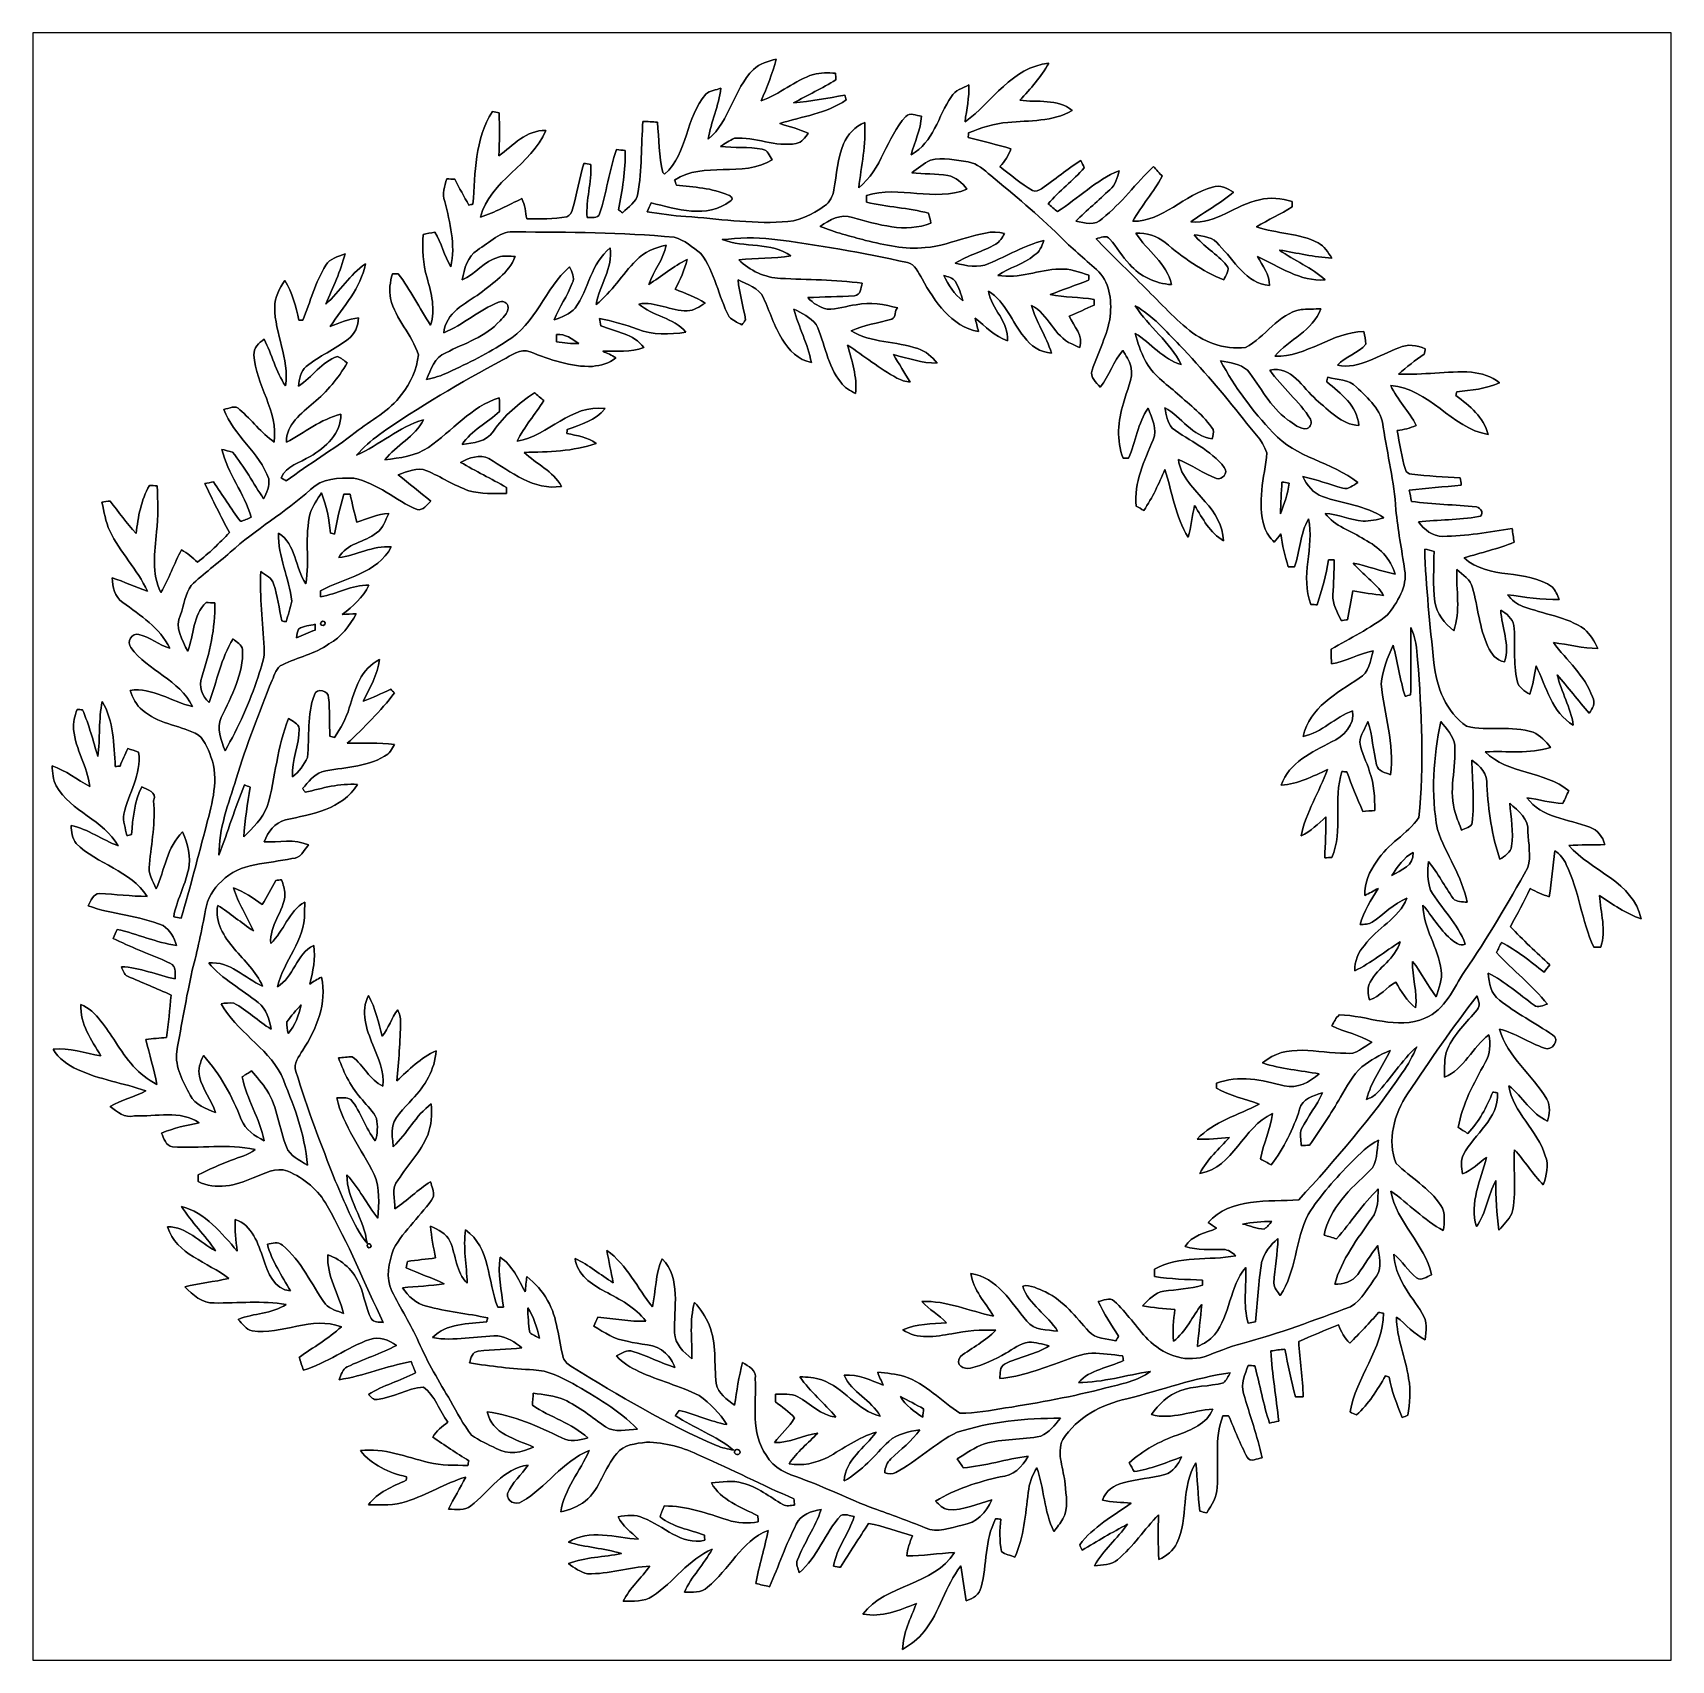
# Model space of a CAD drawing. Header units: centimetres. Extents: x -16.8 to 16.8, y -16.7 to 16.7.
import ezdxf

# ---------------------------------------------------------------- set-up
doc = ezdxf.new("R2010")
doc.units = ezdxf.units.CM
doc.header["$MEASUREMENT"] = 0
doc.layers.add('Layer 1', color=7, linetype='Continuous')

msp = doc.modelspace()

# ---------------------------------------------------------------- linework, layer by layer
at = {"layer": 'Layer 1', "color": 7}
for points, knots in [([(-16.77458, 16.66875), (-16.77458, 16.66875), (16.77458, 16.66875), (16.77458, 16.66875), (16.77458, 16.66875), (16.77458, 16.66875), (16.77458, -16.66875), (16.77458, -16.66875), (16.77458, -16.66875), (16.77458, -16.66875), (-16.77458, -16.66875), (-16.77458, -16.66875), (-16.77458, -16.66875), (-16.77458, -16.66875), (-16.77458, 16.66875), (-16.77458, 16.66875), (-16.77458, 16.66875), (-16.77458, 16.66875), (-16.77458, 16.66875), (-16.77458, 16.66875)], [0, 0, 0, 0, 0.16666667, 0.16666667, 0.16666667, 0.16666667, 0.33333333, 0.33333333, 0.33333333, 0.33333333, 0.5, 0.5, 0.5, 0.5, 0.66666667, 0.66666667, 0.66666667, 0.66666667, 1, 1, 1, 1]), ([(-2.01754, 15.91663), (-2.43276, 15.51023), (-2.48849, 14.86747), (-2.94358, 14.48788), (-2.94358, 14.48788), (-2.89066, 14.84418), (-2.72415, 15.17332), (-2.6857, 15.53351), (-2.6857, 15.53351), (-2.78518, 15.49188), (-2.90936, 15.4873), (-2.99156, 15.40898), (-2.99156, 15.40898), (-3.41736, 14.93873), (-3.35139, 14.20213), (-3.83716, 13.77209), (-3.83716, 13.77209), (-3.84563, 13.78021), (-3.86292, 13.79679), (-3.87174, 13.8049), (-3.87174, 13.8049), (-3.95711, 14.14004), (-3.94794, 14.49141), (-3.98533, 14.83431), (-3.98533, 14.83431), (-4.08376, 14.84489), (-4.18289, 14.85124), (-4.28166, 14.8523), (-4.28166, 14.8523), (-4.31518, 14.36017), (-4.30389, 13.86311), (-4.38326, 13.37522), (-4.38326, 13.37522), (-4.41078, 13.19671), (-4.57976, 13.09864), (-4.69865, 12.98222), (-4.69865, 12.98222), (-4.71911, 12.99739), (-4.76003, 13.02738), (-4.78049, 13.04255), (-4.78049, 13.04255), (-4.70429, 13.4426), (-4.63479, 13.84688), (-4.64397, 14.25575), (-4.64397, 14.25575), (-4.70288, 14.26245), (-4.76179, 14.2688), (-4.82071, 14.27515), (-4.82071, 14.27515), (-4.97523, 13.84723), (-5.02461, 13.39039), (-5.16749, 12.95964), (-5.16749, 12.95964), (-5.19712, 12.85099), (-5.35023, 12.90002), (-5.4229, 12.8838), (-5.4229, 12.8838), (-5.4543, 13.2461), (-5.32483, 13.60629), (-5.34846, 13.97141), (-5.34846, 13.97141), (-5.39715, 13.97882), (-5.44548, 13.98623), (-5.49381, 13.99328), (-5.49381, 13.99328), (-5.57742, 13.68319), (-5.63633, 13.3671), (-5.72135, 13.05736), (-5.72135, 13.05736), (-5.7404, 12.99422), (-5.76933, 12.91661), (-5.842, 12.90144), (-5.842, 12.90144), (-6.11117, 12.8457), (-6.3881, 12.86228), (-6.66115, 12.85593), (-6.66115, 12.85593), (-6.68161, 12.99704), (-6.69643, 13.14132), (-6.75781, 13.27185), (-6.75781, 13.27185), (-7.04039, 13.14274), (-7.31238, 12.98751), (-7.60801, 12.89015), (-7.60801, 12.89015), (-7.40904, 13.65109), (-6.56308, 13.95977), (-6.27098, 14.66427), (-6.27098, 14.66427), (-6.67173, 14.68402), (-6.93596, 14.36123), (-7.23089, 14.14815), (-7.23089, 14.14815), (-7.2136, 14.44202), (-7.21924, 14.73623), (-7.22348, 15.03045), (-7.22348, 15.03045), (-7.26969, 15.03786), (-7.31626, 15.04562), (-7.36212, 15.05267), (-7.36212, 15.05267), (-7.72689, 14.48823), (-7.71102, 13.80137), (-7.76146, 13.15791), (-7.76146, 13.15791), (-7.78228, 13.15297), (-7.82461, 13.14344), (-7.84543, 13.13886), (-7.84543, 13.13886), (-7.94491, 13.31277), (-8.03945, 13.48916), (-8.13223, 13.66661), (-8.13223, 13.66661), (-8.18762, 13.67014), (-8.24265, 13.67402), (-8.29769, 13.67825), (-8.29769, 13.67825), (-8.33649, 13.52691), (-8.40564, 13.36992), (-8.33931, 13.21294), (-8.33931, 13.21294), (-8.23066, 12.77691), (-8.11495, 12.32747), (-8.21443, 11.87626), (-8.21443, 11.87626), (-8.3506, 12.10028), (-8.40493, 12.36274), (-8.54251, 12.58711), (-8.54251, 12.58711), (-8.62295, 12.56912), (-8.70303, 12.55113), (-8.78311, 12.53384), (-8.78311, 12.53384), (-8.79934, 12.23716), (-8.78911, 11.93553), (-8.70091, 11.64943), (-8.70091, 11.64943), (-8.6166, 11.33546), (-8.52099, 10.99961), (-8.63036, 10.67964), (-8.63036, 10.67964), (-8.85472, 11.02783), (-9.04099, 11.39966), (-9.29005, 11.73233), (-9.29005, 11.73233), (-9.32004, 11.73163), (-9.38036, 11.73021), (-9.4107, 11.72916), (-9.4107, 11.72916), (-9.45444, 11.56511), (-9.4869, 11.39437), (-9.44668, 11.22433), (-9.44668, 11.22433), (-9.35355, 10.79818), (-9.00289, 10.48667), (-8.87871, 10.07322), (-8.87871, 10.07322), (-8.91011, 9.77441), (-9.04205, 9.49642), (-9.22373, 9.26006), (-9.22373, 9.26006), (-9.46609, 8.91928), (-9.85414, 8.73407), (-10.17305, 8.4776), (-10.17305, 8.4776), (-10.62778, 8.12624), (-11.12626, 7.83661), (-11.58346, 7.48841), (-11.58346, 7.48841), (-11.61027, 7.50464), (-11.66389, 7.53745), (-11.69035, 7.55368), (-11.69035, 7.55368), (-11.58593, 7.80203), (-11.30124, 7.85848), (-11.09451, 7.99183), (-11.09451, 7.99183), (-10.77842, 8.16716), (-10.45422, 8.46702), (-10.46656, 8.85543), (-10.46656, 8.85543), (-10.8779, 8.75206), (-11.21057, 8.47725), (-11.57852, 8.28216), (-11.57852, 8.28216), (-11.59757, 8.6487), (-11.26419, 8.86883), (-11.02783, 9.0872), (-11.02783, 9.0872), (-10.74879, 9.3158), (-10.51842, 9.5952), (-10.33463, 9.90459), (-10.33463, 9.90459), (-10.39777, 9.95257), (-10.45774, 10.0076), (-10.53218, 10.03759), (-10.53218, 10.03759), (-10.86838, 9.93457), (-11.04724, 9.6079), (-11.33581, 9.4301), (-11.33581, 9.4301), (-11.31041, 9.57157), (-11.29489, 9.73631), (-11.17318, 9.83227), (-11.17318, 9.83227), (-10.91212, 10.05205), (-10.58792, 10.18046), (-10.31946, 10.39036), (-10.31946, 10.39036), (-10.17834, 10.49232), (-10.10744, 10.65883), (-10.10567, 10.82993), (-10.10567, 10.82993), (-10.30746, 10.79994), (-10.50008, 10.73185), (-10.68564, 10.64966), (-10.68564, 10.64966), (-10.41259, 11.05641), (-10.06122, 11.43882), (-9.96068, 11.93306), (-9.96068, 11.93306), (-10.28594, 11.71822), (-10.48068, 11.3665), (-10.77066, 11.1125), (-10.77066, 11.1125), (-10.63202, 11.45222), (-10.4648, 11.78207), (-10.38084, 12.14191), (-10.38084, 12.14191), (-10.51913, 12.07911), (-10.69658, 12.04983), (-10.77454, 11.90484), (-10.77454, 11.90484), (-10.99326, 11.55982), (-11.09169, 11.1566), (-11.24197, 10.78018), (-11.24197, 10.78018), (-11.26349, 10.78018), (-11.30653, 10.78018), (-11.32805, 10.78018), (-11.32805, 10.78018), (-11.37708, 11.06523), (-11.46246, 11.34357), (-11.61556, 11.59157), (-11.61556, 11.59157), (-11.72104, 11.42788), (-11.82688, 11.25149), (-11.82053, 11.04829), (-11.82053, 11.04829), (-11.8237, 10.5029), (-11.5122, 9.98926), (-11.60039, 9.43892), (-11.60039, 9.43892), (-11.80571, 9.72432), (-11.87062, 10.08239), (-12.03713, 10.38931), (-12.03713, 10.38931), (-12.15143, 10.31981), (-12.25303, 10.21186), (-12.24633, 10.06863), (-12.24633, 10.06863), (-12.21105, 9.45197), (-11.74044, 8.91611), (-11.83323, 8.28428), (-11.83323, 8.28428), (-12.09957, 8.46949), (-12.28796, 8.74113), (-12.53666, 8.94644), (-12.53666, 8.94644), (-12.61992, 9.05686), (-12.75503, 8.96867), (-12.86051, 8.95456), (-12.86051, 8.95456), (-12.66649, 8.41375), (-12.13026, 8.07473), (-11.94259, 7.53004), (-11.94259, 7.53004), (-11.92636, 7.3854), (-11.97716, 7.24288), (-12.04913, 7.11976), (-12.04913, 7.11976), (-12.25409, 7.44291), (-12.44212, 7.77875), (-12.68483, 8.07579), (-12.68483, 8.07579), (-12.73951, 8.09061), (-12.84817, 8.12059), (-12.90285, 8.13541), (-12.90285, 8.13541), (-12.78467, 7.64011), (-12.44529, 7.2323), (-12.30101, 6.74511), (-12.30101, 6.74511), (-12.37403, 6.71336), (-12.44529, 6.67526), (-12.52432, 6.6608), (-12.52432, 6.6608), (-12.72117, 6.91974), (-12.88733, 7.19984), (-13.07218, 7.46689), (-13.07218, 7.46689), (-13.13251, 7.45737), (-13.19248, 7.44749), (-13.25245, 7.43726), (-13.25245, 7.43726), (-13.09229, 7.09718), (-12.92578, 6.76028), (-12.74516, 6.43079), (-12.74516, 6.43079), (-12.95329, 6.217), (-13.16531, 6.00498), (-13.40238, 5.82295), (-13.40238, 5.82295), (-13.50257, 5.91926), (-13.60981, 6.00851), (-13.73011, 6.07907), (-13.73011, 6.07907), (-13.88357, 5.79438), (-13.98446, 5.48358), (-14.15027, 5.20559), (-14.15027, 5.20559), (-14.34747, 5.58694), (-14.27692, 6.03462), (-14.23988, 6.44313), (-14.23988, 6.44313), (-14.20036, 6.75711), (-14.21095, 7.07425), (-14.22929, 7.38893), (-14.22929, 7.38893), (-14.2815, 7.39105), (-14.33371, 7.39281), (-14.38593, 7.39493), (-14.38593, 7.39493), (-14.5609, 7.09612), (-14.61629, 6.75146), (-14.65862, 6.4135), (-14.65862, 6.4135), (-14.85583, 6.61776), (-15.01458, 6.85482), (-15.19238, 7.07531), (-15.19238, 7.07531), (-15.24776, 7.06896), (-15.30315, 7.06261), (-15.35853, 7.05591), (-15.35853, 7.05591), (-15.31303, 6.858), (-15.28657, 6.65162), (-15.19837, 6.46677), (-15.19837, 6.46677), (-14.98988, 6.0265), (-14.63463, 5.67443), (-14.42791, 5.23346), (-14.42791, 5.23346), (-14.67132, 5.31248), (-14.90204, 5.42502), (-15.14546, 5.50298), (-15.14546, 5.50298), (-15.14863, 5.31601), (-15.09324, 5.11246), (-14.93379, 4.99957), (-14.93379, 4.99957), (-14.57149, 4.73287), (-14.1732, 4.48204), (-13.96824, 4.06188), (-13.96824, 4.06188), (-14.19013, 4.13067), (-14.37499, 4.2859), (-14.60006, 4.34411), (-14.60006, 4.34411), (-14.74082, 4.38503), (-14.859, 4.18641), (-14.76375, 4.07494), (-14.76375, 4.07494), (-14.41768, 3.59692), (-13.76821, 3.4163), (-13.50081, 2.86667), (-13.50081, 2.86667), (-13.92802, 2.96157), (-14.32878, 3.26743), (-14.77998, 3.19864), (-14.77998, 3.19864), (-14.72741, 3.048), (-14.65756, 2.89313), (-14.52704, 2.794), (-14.52704, 2.794), (-14.22365, 2.52166), (-13.80208, 2.48955), (-13.44754, 2.31881), (-13.44754, 2.31881), (-13.26268, 2.22814), (-13.19601, 2.01366), (-13.12545, 1.83656), (-13.12545, 1.83656), (-12.95506, 1.37936), (-13.10217, 0.89711), (-13.21576, 0.44556), (-13.21576, 0.44556), (-13.38545, -0.19403), (-13.54667, -0.83608), (-13.73611, -1.47002), (-13.73611, -1.47002), (-13.78726, -1.46085), (-13.83806, -1.45133), (-13.88921, -1.44216), (-13.88921, -1.44216), (-13.83171, -1.10772), (-13.6592, -0.81033), (-13.589, -0.47943), (-13.589, -0.47943), (-13.52056, -0.21661), (-13.6077, 0.05503), (-13.70683, 0.29916), (-13.70683, 0.29916), (-14.02433, -0.01023), (-14.07442, -0.47978), (-14.24623, -0.86854), (-14.24623, -0.86854), (-14.31925, -0.70803), (-14.42226, -0.54645), (-14.38487, -0.36019), (-14.38487, -0.36019), (-14.34818, 0.07056), (-14.25469, 0.5013), (-14.30091, 0.93557), (-14.30091, 0.93557), (-14.21518, 1.13171), (-14.44343, 1.15852), (-14.54326, 1.22237), (-14.54326, 1.22237), (-14.69037, 0.91899), (-14.72918, 0.57997), (-14.7507, 0.24694), (-14.7507, 0.24694), (-14.77469, 0.24095), (-14.82302, 0.22931), (-14.84701, 0.22331), (-14.84701, 0.22331), (-14.8784, 0.36724), (-14.92956, 0.51294), (-14.91192, 0.66181), (-14.91192, 0.66181), (-14.81667, 1.08903), (-14.5415, 1.47249), (-14.60747, 1.9304), (-14.60747, 1.9304), (-14.68155, 1.95792), (-14.75599, 1.98402), (-14.83078, 2.00836), (-14.83078, 2.00836), (-14.8844, 1.88877), (-14.93696, 1.76883), (-14.98812, 1.64747), (-14.98812, 1.64747), (-15.01211, 1.64571), (-15.06008, 1.64218), (-15.08443, 1.64042), (-15.08443, 1.64042), (-15.11688, 2.09233), (-15.113, 2.5721), (-15.35359, 2.97321), (-15.35359, 2.97321), (-15.4305, 2.60174), (-15.39134, 2.2165), (-15.44038, 1.84115), (-15.44038, 1.84115), (-15.53916, 2.16323), (-15.62029, 2.49061), (-15.75576, 2.80035), (-15.75576, 2.80035), (-15.78363, 2.80176), (-15.83937, 2.80494), (-15.86724, 2.80635), (-15.86724, 2.80635), (-15.91204, 2.67441), (-15.95367, 2.53824), (-15.93815, 2.39607), (-15.93815, 2.39607), (-15.90005, 1.98755), (-15.65769, 1.63583), (-15.60442, 1.23049), (-15.60442, 1.23049), (-15.86336, 1.37054), (-16.10043, 1.55399), (-16.37912, 1.65523), (-16.37912, 1.65523), (-16.36395, 1.51694), (-16.36854, 1.36454), (-16.29304, 1.24072), (-16.29304, 1.24072), (-15.99177, 0.71191), (-15.32502, 0.54469), (-15.02481, 0.01376), (-15.02481, 0.01376), (-15.35289, 0.13758), (-15.64181, 0.35384), (-15.98895, 0.42933), (-15.98895, 0.42933), (-15.97836, 0.30268), (-15.97096, 0.16298), (-15.88488, 0.06103), (-15.88488, 0.06103), (-15.45766, -0.36583), (-14.76728, -0.49213), (-14.43461, -1.02094), (-14.43461, -1.02094), (-14.76058, -1.0227), (-15.08337, -0.97614), (-15.40828, -0.96026), (-15.40828, -0.96026), (-15.54233, -0.96344), (-15.58466, -1.11866), (-15.64358, -1.2132), (-15.64358, -1.2132), (-15.14404, -1.39841), (-14.5983, -1.41252), (-14.10617, -1.62066), (-14.10617, -1.62066), (-13.96612, -1.71344), (-13.87793, -1.86725), (-13.82995, -2.02565), (-13.82995, -2.02565), (-14.24728, -1.96815), (-14.63675, -1.79141), (-15.04597, -1.69686), (-15.04597, -1.69686), (-15.07455, -1.7586), (-15.10312, -1.82069), (-15.13134, -1.88278), (-15.13134, -1.88278), (-14.78033, -2.05211), (-14.41803, -2.19534), (-14.0589, -2.34633), (-14.0589, -2.34633), (-13.99822, -2.37596), (-13.93014, -2.40206), (-13.88639, -2.45604), (-13.88639, -2.45604), (-13.84759, -2.53436), (-13.86381, -2.62572), (-13.86029, -2.71004), (-13.86029, -2.71004), (-14.23, -2.64089), (-14.57995, -2.47368), (-14.9606, -2.4638), (-14.9606, -2.4638), (-14.92603, -2.53118), (-14.91156, -2.62572), (-14.83219, -2.65642), (-14.83219, -2.65642), (-14.53762, -2.78977), (-14.23388, -2.90266), (-13.94389, -3.04659), (-13.94389, -3.04659), (-13.96612, -3.33693), (-13.99681, -3.62656), (-14.03632, -3.91513), (-14.03632, -3.91513), (-14.17673, -3.92536), (-14.31713, -3.93383), (-14.45683, -3.95287), (-14.45683, -3.95287), (-14.38522, -4.26014), (-14.29279, -4.56283), (-14.23317, -4.87327), (-14.23317, -4.87327), (-14.60747, -4.68595), (-14.8657, -4.3501), (-15.07878, -4.00121), (-15.07878, -4.00121), (-15.2841, -3.72357), (-15.45731, -3.38032), (-15.78928, -3.23356), (-15.78928, -3.23356), (-15.8115, -3.63537), (-15.57267, -3.96275), (-15.38076, -4.29119), (-15.38076, -4.29119), (-15.7039, -4.22769), (-16.02423, -4.1215), (-16.35831, -4.15114), (-16.35831, -4.15114), (-16.24824, -4.34622), (-16.05668, -4.47499), (-15.85771, -4.56741), (-15.85771, -4.56741), (-15.41251, -4.77485), (-14.92179, -4.84787), (-14.45895, -5.0038), (-14.45895, -5.0038), (-14.69178, -5.13433), (-14.96095, -5.18442), (-15.18814, -5.32624), (-15.18814, -5.32624), (-15.04139, -5.42678), (-14.89498, -5.5753), (-14.69461, -5.51815), (-14.69461, -5.51815), (-14.25328, -5.53614), (-13.75869, -5.39221), (-13.36463, -5.66103), (-13.36463, -5.66103), (-13.62675, -5.71077), (-13.88957, -5.76615), (-14.13616, -5.87163), (-14.13616, -5.87163), (-14.09136, -5.97112), (-14.05184, -6.13657), (-13.91461, -6.14892), (-13.91461, -6.14892), (-13.35158, -6.19654), (-12.78043, -6.07201), (-12.2241, -6.20995), (-12.2241, -6.20995), (-12.36416, -6.32001), (-12.54019, -6.36199), (-12.70353, -6.42373), (-12.70353, -6.42373), (-12.93742, -6.50875), (-13.16143, -6.61741), (-13.38651, -6.72324), (-13.38651, -6.72324), (-13.38686, -6.76945), (-13.38686, -6.81637), (-13.38721, -6.86329), (-13.38721, -6.86329), (-13.02773, -7.04603), (-12.61251, -6.94161), (-12.26044, -6.7885), (-12.26044, -6.7885), (-12.03643, -6.70348), (-11.80253, -6.55567), (-11.55347, -6.65021), (-11.55347, -6.65021), (-11.21939, -6.79379), (-10.92165, -7.0358), (-10.74773, -7.36), (-10.74773, -7.36), (-10.30852, -8.12835), (-9.98044, -8.95244), (-9.59803, -9.74937), (-9.59803, -9.74937), (-9.68093, -9.73596), (-9.79523, -9.75783), (-9.84356, -9.6707), (-9.84356, -9.6707), (-9.96068, -9.45656), (-9.98079, -9.20503), (-10.08063, -8.98384), (-10.08063, -8.98384), (-10.19598, -8.69315), (-10.43764, -8.46878), (-10.73044, -8.36507), (-10.73044, -8.36507), (-10.76184, -8.80004), (-10.51066, -9.1627), (-10.41047, -9.56698), (-10.41047, -9.56698), (-10.53853, -9.51265), (-10.68564, -9.47773), (-10.78265, -9.37366), (-10.78265, -9.37366), (-11.07193, -8.97114), (-11.26913, -8.48642), (-11.66319, -8.16892), (-11.66319, -8.16892), (-11.74785, -8.08355), (-11.86991, -8.13082), (-11.97116, -8.14846), (-11.97116, -8.14846), (-11.88403, -8.49842), (-11.66636, -8.78981), (-11.49879, -9.10308), (-11.49879, -9.10308), (-11.83181, -9.07697), (-11.96305, -8.7249), (-12.0523, -8.4515), (-12.0523, -8.4515), (-12.15849, -8.13682), (-12.28161, -7.75723), (-12.62733, -7.64046), (-12.62733, -7.64046), (-12.64144, -7.85636), (-12.61639, -8.07261), (-12.58782, -8.28675), (-12.58782, -8.28675), (-12.90814, -7.92374), (-13.23658, -7.49759), (-13.72835, -7.37341), (-13.72835, -7.37341), (-13.52973, -7.70043), (-13.2394, -7.96043), (-13.03196, -8.28181), (-13.03196, -8.28181), (-13.3544, -8.1153), (-13.62675, -7.78016), (-14.0148, -7.78933), (-14.0148, -7.78933), (-13.83736, -8.36612), (-13.18719, -8.509), (-12.76209, -8.84873), (-12.76209, -8.84873), (-13.05983, -8.91716), (-13.36499, -8.94609), (-13.66167, -9.01982), (-13.66167, -9.01982), (-13.49763, -9.18316), (-13.30678, -9.36378), (-13.05701, -9.35037), (-13.05701, -9.35037), (-12.56771, -9.35814), (-12.07417, -9.2964), (-11.58804, -9.38283), (-11.58804, -9.38283), (-11.87803, -9.57474), (-12.24986, -9.55463), (-12.56594, -9.68693), (-12.56594, -9.68693), (-12.48692, -9.77935), (-12.40896, -9.88942), (-12.28408, -9.91976), (-12.28408, -9.91976), (-11.67306, -10.0136), (-11.05711, -9.60579), (-10.45633, -9.83897), (-10.45633, -9.83897), (-10.72092, -10.0771), (-11.02924, -10.25842), (-11.31782, -10.4648), (-11.31782, -10.4648), (-11.29136, -10.55299), (-11.26278, -10.64048), (-11.23244, -10.72762), (-11.23244, -10.72762), (-10.7509, -10.58228), (-10.34415, -10.26407), (-9.87178, -10.09579), (-9.87178, -10.09579), (-9.68304, -10.03653), (-9.48231, -10.10497), (-9.32921, -10.21856), (-9.32921, -10.21856), (-9.65129, -10.39424), (-10.00478, -10.49867), (-10.33357, -10.65777), (-10.33357, -10.65777), (-10.44152, -10.6994), (-10.45528, -10.83416), (-10.50396, -10.92165), (-10.50396, -10.92165), (-9.99913, -10.85039), (-9.52853, -10.63449), (-9.02547, -10.55264), (-9.02547, -10.55264), (-8.99548, -10.62849), (-8.96514, -10.70434), (-8.9348, -10.78018), (-8.9348, -10.78018), (-9.25089, -10.94317), (-9.60085, -11.03418), (-9.90247, -11.22645), (-9.90247, -11.22645), (-9.8492, -11.26737), (-9.80228, -11.34286), (-9.72503, -11.33016), (-9.72503, -11.33016), (-9.39906, -11.28854), (-9.10449, -11.10015), (-8.77676, -11.07405), (-8.77676, -11.07405), (-8.5344, -11.24338), (-8.45326, -11.56758), (-8.27299, -11.79407), (-8.27299, -11.79407), (-8.3947, -11.87521), (-8.50618, -11.97257), (-8.58591, -12.09675), (-8.58591, -12.09675), (-8.34531, -12.26573), (-8.09872, -12.42624), (-7.84895, -12.58147), (-7.84895, -12.58147), (-7.85319, -12.60581), (-7.86236, -12.65449), (-7.86659, -12.67883), (-7.86659, -12.67883), (-8.13506, -12.67178), (-8.4074, -12.68448), (-8.66987, -12.61816), (-8.66987, -12.61816), (-9.12848, -12.50456), (-9.58321, -12.31406), (-10.06581, -12.37403), (-10.06581, -12.37403), (-9.83086, -12.67319), (-9.48443, -12.827), (-9.12283, -12.91061), (-9.12283, -12.91061), (-9.12389, -12.92825), (-9.12566, -12.96423), (-9.12636, -12.98187), (-9.12636, -12.98187), (-9.40364, -13.11099), (-9.71656, -13.2267), (-9.89859, -13.48634), (-9.89859, -13.48634), (-9.63859, -13.48987), (-9.37295, -13.49798), (-9.12213, -13.4172), (-9.12213, -13.4172), (-8.7055, -13.28102), (-8.33085, -13.04149), (-7.90963, -12.91731), (-7.90963, -12.91731), (-8.02181, -13.13921), (-8.15516, -13.35088), (-8.25994, -13.57701), (-8.25994, -13.57701), (-8.10683, -13.57277), (-7.93291, -13.60805), (-7.80486, -13.50469), (-7.80486, -13.50469), (-7.42491, -13.214), (-7.14163, -12.73422), (-6.63116, -12.67107), (-6.63116, -12.67107), (-6.76698, -12.86827), (-6.96278, -13.03091), (-7.05344, -13.25492), (-7.05344, -13.25492), (-7.07919, -13.41402), (-6.88305, -13.50469), (-6.75993, -13.41931), (-6.75993, -13.41931), (-6.25828, -13.12933), (-5.93196, -12.59593), (-5.38339, -12.37403), (-5.38339, -12.37403), (-5.56436, -12.79913), (-5.89315, -13.1632), (-5.96512, -13.63133), (-5.96512, -13.63133), (-5.78556, -13.58971), (-5.61234, -13.51809), (-5.461, -13.41226), (-5.461, -13.41226), (-5.15726, -13.14909), (-5.07048, -12.73281), (-4.81753, -12.43189), (-4.81753, -12.43189), (-4.67501, -12.24527), (-4.42313, -12.23398), (-4.21076, -12.20188), (-4.21076, -12.20188), (-3.82376, -12.20223), (-3.44488, -12.31371), (-3.10021, -12.48481), (-3.10021, -12.48481), (-2.45463, -12.75856), (-1.83515, -13.08806), (-1.18921, -13.36075), (-1.18921, -13.36075), (-1.18569, -13.39321), (-1.17898, -13.45882), (-1.17546, -13.49163), (-1.17546, -13.49163), (-1.25483, -13.49798), (-1.34267, -13.52338), (-1.4157, -13.47929), (-1.4157, -13.47929), (-1.68698, -13.32724), (-1.93216, -13.1131), (-2.24261, -13.04325), (-2.24261, -13.04325), (-2.44863, -12.97164), (-2.66735, -13.02138), (-2.87867, -13.03549), (-2.87867, -13.03549), (-2.69169, -13.39497), (-2.26554, -13.52762), (-1.93005, -13.71353), (-1.93005, -13.71353), (-1.92723, -13.74352), (-1.92088, -13.80349), (-1.91805, -13.83347), (-1.91805, -13.83347), (-2.12831, -13.86487), (-2.34527, -13.86734), (-2.54811, -13.79573), (-2.54811, -13.79573), (-2.96968, -13.65885), (-3.39372, -13.50398), (-3.84351, -13.50821), (-3.84351, -13.50821), (-3.87562, -13.58194), (-3.91195, -13.65497), (-3.92889, -13.73434), (-3.92889, -13.73434), (-3.66889, -13.93931), (-3.32634, -13.99575), (-3.02189, -14.10511), (-3.02189, -14.10511), (-3.02013, -14.13192), (-3.01696, -14.18484), (-3.01519, -14.2113), (-3.01519, -14.2113), (-3.49956, -14.32736), (-3.85198, -13.90862), (-4.27143, -13.75622), (-4.27143, -13.75622), (-4.43195, -13.67226), (-4.6168, -13.70189), (-4.7879, -13.73011), (-4.7879, -13.73011), (-4.70076, -13.92273), (-4.51908, -14.04232), (-4.37374, -14.18908), (-4.37374, -14.18908), (-4.84293, -14.16085), (-5.37845, -13.96894), (-5.80672, -14.25116), (-5.80672, -14.25116), (-5.45183, -14.3577), (-5.07612, -14.3704), (-4.72264, -14.4847), (-4.72264, -14.4847), (-5.08388, -14.55561), (-5.45853, -14.55702), (-5.80672, -14.6872), (-5.80672, -14.6872), (-5.68925, -14.77786), (-5.56119, -14.865), (-5.41408, -14.89781), (-5.41408, -14.89781), (-4.98193, -14.90662), (-4.566, -14.76304), (-4.13667, -14.73941), (-4.13667, -14.73941), (-4.31553, -14.98318), (-4.54695, -15.18885), (-4.68665, -15.46119), (-4.68665, -15.46119), (-4.48239, -15.45907), (-4.2605, -15.47142), (-4.08164, -15.35677), (-4.08164, -15.35677), (-3.64843, -15.06961), (-3.34963, -14.5983), (-2.86032, -14.39333), (-2.86032, -14.39333), (-3.03213, -14.69954), (-3.28542, -14.9539), (-3.43288, -15.27492), (-3.43288, -15.27492), (-3.27025, -15.26787), (-3.08504, -15.29891), (-2.95769, -15.17474), (-2.95769, -15.17474), (-2.51707, -14.81526), (-2.27118, -14.2307), (-1.71909, -14.00881), (-1.71909, -14.00881), (-1.78576, -14.37464), (-1.90641, -14.72882), (-1.97097, -15.09571), (-1.97097, -15.09571), (-1.87643, -15.12147), (-1.7847, -15.13699), (-1.68804, -15.16168), (-1.68804, -15.16168), (-1.50319, -14.73694), (-1.3522, -14.29667), (-1.14194, -13.88357), (-1.14194, -13.88357), (-1.05057, -13.68778), (-0.83291, -13.60734), (-0.63253, -13.58089), (-0.63253, -13.58089), (-0.74859, -13.94566), (-0.98037, -14.25857), (-1.11866, -14.61417), (-1.11866, -14.61417), (-1.15111, -14.70131), (-1.10208, -14.79056), (-1.08162, -14.87487), (-1.08162, -14.87487), (-0.70097, -14.56514), (-0.56233, -14.05572), (-0.22719, -13.70718), (-0.22719, -13.70718), (-0.14323, -13.65709), (-0.04269, -13.71424), (0.04551, -13.72553), (0.04551, -13.72553), (-0.06632, -14.07724), (-0.31679, -14.37287), (-0.37712, -14.74223), (-0.37712, -14.74223), (-0.3302, -14.74999), (-0.28293, -14.7574), (-0.2353, -14.76551), (-0.2353, -14.76551), (-0.0508, -14.46107), (0.14676, -14.16509), (0.34043, -13.86664), (0.34043, -13.86664), (0.64735, -13.92414), (0.94051, -14.0335), (1.24001, -14.12028), (1.24001, -14.12028), (1.17898, -14.2494), (1.14124, -14.38663), (1.11972, -14.52845), (1.11972, -14.52845), (1.44674, -14.53374), (1.7713, -14.47729), (2.09762, -14.46177), (2.09762, -14.46177), (1.66899, -15.14828), (0.69885, -15.09713), (0.2226, -15.72295), (0.2226, -15.72295), (0.60501, -15.79774), (0.97155, -15.64569), (1.31798, -15.50529), (1.31798, -15.50529), (1.20368, -15.81221), (1.04175, -16.11136), (1.03646, -16.44756), (1.03646, -16.44756), (1.19521, -16.34172), (1.36384, -16.23871), (1.47496, -16.07926), (1.47496, -16.07926), (1.80375, -15.67639), (1.90959, -15.14651), (2.22673, -14.73694), (2.22673, -14.73694), (2.27401, -14.97401), (2.29341, -15.2146), (2.3368, -15.45237), (2.3368, -15.45237), (2.47509, -15.41039), (2.61126, -15.3229), (2.64407, -15.17227), (2.64407, -15.17227), (2.76613, -14.71013), (2.71251, -14.20883), (2.9404, -13.77421), (2.9404, -13.77421), (2.96651, -13.77491), (3.01907, -13.77597), (3.04518, -13.77632), (3.04518, -13.77632), (3.02683, -13.99611), (3.0159, -14.21941), (3.05823, -14.43814), (3.05823, -14.43814), (3.13231, -14.51398), (3.24309, -14.50975), (3.33481, -14.55808), (3.33481, -14.55808), (3.52213, -14.14251), (3.54894, -13.67861), (3.60856, -13.2334), (3.60856, -13.2334), (3.62691, -13.05172), (3.6897, -12.87815), (3.78636, -12.72434), (3.78636, -12.72434), (3.93524, -13.15014), (3.92783, -13.62181), (4.1342, -14.02962), (4.1342, -14.02962), (4.20123, -13.94883), (4.26367, -13.86346), (4.31518, -13.77209), (4.31518, -13.77209), (4.451, -13.56078), (4.3755, -13.29161), (4.36492, -13.05948), (4.36492, -13.05948), (4.33634, -12.76103), (4.18289, -12.43824), (4.31447, -12.14861), (4.31447, -12.14861), (4.60481, -11.69423), (5.11528, -11.42929), (5.62892, -11.31076), (5.62892, -11.31076), (6.33412, -11.1379), (7.02204, -10.88037), (7.74312, -10.77983), (7.74312, -10.77983), (7.70114, -10.85003), (7.67115, -10.93294), (7.60624, -10.98656), (7.60624, -10.98656), (7.31414, -11.06593), (6.9977, -11.04265), (6.7116, -11.1506), (6.7116, -11.1506), (6.46642, -11.23703), (6.28262, -11.43282), (6.13163, -11.63637), (6.13163, -11.63637), (6.55038, -11.75279), (6.97018, -11.54748), (7.38999, -11.52419), (7.38999, -11.52419), (7.26511, -11.82723), (6.94267, -11.95211), (6.65692, -12.05618), (6.65692, -12.05618), (6.29885, -12.18283), (5.95806, -12.36768), (5.67761, -12.62592), (5.67761, -12.62592), (5.71077, -12.68483), (5.74393, -12.74445), (5.77709, -12.80407), (5.77709, -12.80407), (6.1154, -12.75539), (6.42937, -12.61992), (6.74829, -12.50421), (6.74829, -12.50421), (6.67738, -12.65484), (6.5786, -12.81677), (6.40786, -12.86298), (6.40786, -12.86298), (6.12704, -12.94095), (5.83353, -12.95612), (5.55237, -13.03408), (5.55237, -13.03408), (5.36504, -13.08135), (5.18936, -13.19918), (5.13009, -13.39109), (5.13009, -13.39109), (5.32271, -13.43413), (5.52027, -13.43731), (5.71676, -13.44824), (5.71676, -13.44824), (5.35058, -13.71424), (4.93854, -13.93402), (4.66196, -14.30267), (4.66196, -14.30267), (4.67819, -14.33936), (4.69477, -14.3764), (4.7117, -14.41415), (4.7117, -14.41415), (5.02003, -14.23388), (5.32412, -14.04549), (5.64339, -13.88428), (5.64339, -13.88428), (5.43066, -14.17849), (5.14244, -14.41274), (4.96288, -14.73271), (4.96288, -14.73271), (5.12374, -14.70766), (5.30754, -14.7253), (5.43807, -14.60994), (5.43807, -14.60994), (5.76157, -14.34394), (5.98558, -13.98376), (6.27733, -13.68742), (6.27733, -13.68742), (6.26251, -13.99328), (6.26957, -14.29879), (6.28438, -14.605), (6.28438, -14.605), (6.43678, -14.5348), (6.57966, -14.4272), (6.65339, -14.27233), (6.65339, -14.27233), (6.89751, -13.75375), (6.72289, -13.11839), (7.04356, -12.62486), (7.04356, -12.62486), (7.06896, -12.95506), (7.08589, -13.28737), (7.11941, -13.61757), (7.11941, -13.61757), (7.16703, -13.62745), (7.21466, -13.63768), (7.26264, -13.64791), (7.26264, -13.64791), (7.36706, -13.49022), (7.47324, -13.32406), (7.47889, -13.12721), (7.47889, -13.12721), (7.5117, -12.6365), (7.41292, -12.13309), (7.59495, -11.66001), (7.59495, -11.66001), (7.62388, -11.66001), (7.68174, -11.65966), (7.71066, -11.65966), (7.71066, -11.65966), (7.83766, -11.94364), (7.9442, -12.23751), (8.09378, -12.51091), (8.09378, -12.51091), (8.15411, -12.62627), (8.30051, -12.52961), (8.39752, -12.5222), (8.39752, -12.5222), (8.30016, -12.07417), (8.14423, -11.64272), (8.01793, -11.20281), (8.01793, -11.20281), (7.95937, -11.00914), (8.04792, -10.80946), (8.11001, -10.62884), (8.11001, -10.62884), (8.14423, -10.63096), (8.21337, -10.63484), (8.24794, -10.6366), (8.24794, -10.6366), (8.35131, -11.02713), (8.42151, -11.42577), (8.54886, -11.80994), (8.54886, -11.80994), (8.61131, -11.79724), (8.67445, -11.78454), (8.73725, -11.77078), (8.73725, -11.77078), (8.6868, -11.29136), (8.60284, -10.81511), (8.5785, -10.33357), (8.5785, -10.33357), (8.67198, -10.31875), (8.76617, -10.3064), (8.86107, -10.29935), (8.86107, -10.29935), (8.92916, -10.62426), (8.99971, -10.94952), (9.07838, -11.27231), (9.07838, -11.27231), (9.13236, -11.27125), (9.18633, -11.2709), (9.24101, -11.2709), (9.24101, -11.2709), (9.22761, -10.89307), (9.17575, -10.51842), (9.14682, -10.14201), (9.14682, -10.14201), (9.4174, -10.02524), (9.68587, -9.90318), (9.96103, -9.79734), (9.96103, -9.79734), (10.00725, -9.93987), (10.08627, -10.06969), (10.19104, -10.17623), (10.19104, -10.17623), (10.39495, -9.97126), (10.59603, -9.76277), (10.78301, -9.54229), (10.78301, -9.54229), (10.8077, -9.54722), (10.85744, -9.55746), (10.88214, -9.56239), (10.88214, -9.56239), (10.87332, -10.30041), (10.31946, -10.87155), (10.19916, -11.58275), (10.19916, -11.58275), (10.24149, -11.60251), (10.28453, -11.62226), (10.32792, -11.64237), (10.32792, -11.64237), (10.58439, -11.42436), (10.74879, -11.12732), (10.92482, -10.8458), (10.92482, -10.8458), (10.94317, -10.85109), (10.98021, -10.86167), (10.99891, -10.86697), (10.99891, -10.86697), (11.04441, -11.15554), (11.15766, -11.42541), (11.26807, -11.69388), (11.26807, -11.69388), (11.30582, -11.67941), (11.34392, -11.6653), (11.38237, -11.6519), (11.38237, -11.6519), (11.41977, -11.40284), (11.4494, -11.14813), (11.39719, -10.89907), (11.39719, -10.89907), (11.34181, -10.47327), (11.14742, -10.07322), (11.14919, -9.63965), (11.14919, -9.63965), (11.34957, -9.78853), (11.50832, -9.99243), (11.73515, -10.10497), (11.73515, -10.10497), (11.75632, -9.92576), (11.78666, -9.72044), (11.67624, -9.56451), (11.67624, -9.56451), (11.44023, -9.18739), (11.10544, -8.8198), (11.09662, -8.34954), (11.09662, -8.34954), (11.2709, -8.49066), (11.3792, -8.69844), (11.55912, -8.8325), (11.55912, -8.8325), (11.65789, -8.91011), (11.77255, -8.80816), (11.86921, -8.7757), (11.86921, -8.7757), (11.73198, -8.13752), (11.14354, -7.70502), (11.03559, -7.05838), (11.03559, -7.05838), (11.39966, -7.31873), (11.7094, -7.65281), (12.10804, -7.86694), (12.10804, -7.86694), (12.12779, -7.69408), (12.15954, -7.50323), (12.05477, -7.35118), (12.05477, -7.35118), (11.82441, -6.99523), (11.43847, -6.78815), (11.14425, -6.49393), (11.14425, -6.49393), (10.94775, -6.02333), (11.10368, -5.47264), (11.37708, -5.06342), (11.37708, -5.06342), (11.83322, -4.38326), (12.29854, -3.70769), (12.79913, -3.05929), (12.79913, -3.05929), (12.82312, -3.15172), (12.88203, -3.26461), (12.79984, -3.34574), (12.79984, -3.34574), (12.58252, -3.60116), (12.33099, -3.83822), (12.19376, -4.15078), (12.19376, -4.15078), (12.10839, -4.32964), (12.14437, -4.53496), (12.13238, -4.72616), (12.13238, -4.72616), (12.53561, -4.5593), (12.70635, -4.11057), (13.04114, -3.85586), (13.04114, -3.85586), (13.07042, -4.04707), (13.0743, -4.25803), (12.96458, -4.4263), (12.96458, -4.4263), (12.73069, -4.84717), (12.49927, -5.2772), (12.41213, -5.75663), (12.41213, -5.75663), (12.4774, -5.79649), (12.54301, -5.83706), (12.60898, -5.87763), (12.60898, -5.87763), (12.8397, -5.63562), (12.99845, -5.33929), (13.11945, -5.02991), (13.11945, -5.02991), (13.14344, -5.03414), (13.19107, -5.0419), (13.21506, -5.04578), (13.21506, -5.04578), (13.24998, -5.57847), (12.74339, -5.88433), (12.51902, -6.30978), (12.51902, -6.30978), (12.45411, -6.43184), (12.4781, -6.57296), (12.50244, -6.70348), (12.50244, -6.70348), (12.69224, -6.63751), (12.83123, -6.4837), (12.99139, -6.3687), (12.99139, -6.3687), (12.87568, -6.83189), (12.63721, -7.30109), (12.78608, -7.78651), (12.78608, -7.78651), (12.98963, -7.50641), (13.02667, -7.14516), (13.18048, -6.84001), (13.18048, -6.84001), (13.17942, -7.1815), (13.19671, -7.52228), (13.24716, -7.86059), (13.24716, -7.86059), (13.34452, -7.75441), (13.4426, -7.64505), (13.51351, -7.51946), (13.51351, -7.51946), (13.61122, -7.09013), (13.53608, -6.64598), (13.56642, -6.2103), (13.56642, -6.2103), (13.77315, -6.44243), (13.9386, -6.70877), (14.15521, -6.93279), (14.15521, -6.93279), (14.21624, -6.74053), (14.27515, -6.52886), (14.19542, -6.33342), (14.19542, -6.33342), (14.03879, -5.81096), (13.53361, -5.45112), (13.44965, -4.9022), (13.44965, -4.9022), (13.73152, -5.12445), (13.90438, -5.47264), (14.24093, -5.62645), (14.24093, -5.62645), (14.27868, -5.4797), (14.30972, -5.31636), (14.22576, -5.17842), (14.22576, -5.17842), (13.94601, -4.67078), (13.41191, -4.32153), (13.26056, -3.73909), (13.26056, -3.73909), (13.58336, -3.82764), (13.86381, -4.0199), (14.17779, -4.13068), (14.17779, -4.13068), (14.32983, -4.20264), (14.50799, -3.9564), (14.34606, -3.85939), (14.34606, -3.85939), (13.9887, -3.61386), (13.5957, -3.41842), (13.25739, -3.14537), (13.25739, -3.14537), (13.07782, -3.01872), (13.04008, -2.79612), (13.02949, -2.59327), (13.02949, -2.59327), (13.37063, -2.76578), (13.65814, -3.02648), (13.96577, -3.25014), (13.96577, -3.25014), (14.04761, -3.31646), (14.15203, -3.2452), (14.23987, -3.23109), (14.23987, -3.23109), (13.92943, -2.84374), (13.53114, -2.53753), (13.19777, -2.17064), (13.19777, -2.17064), (13.23022, -2.10185), (13.26303, -2.03341), (13.29619, -1.96533), (13.29619, -1.96533), (13.61264, -2.12937), (13.89345, -2.35126), (14.17108, -2.57281), (14.17108, -2.57281), (14.21095, -2.52236), (14.25011, -2.47191), (14.28962, -2.42111), (14.28962, -2.42111), (14.00775, -2.17488), (13.7414, -1.9117), (13.48176, -1.64253), (13.48176, -1.64253), (13.62216, -1.38465), (13.75974, -1.12501), (13.88745, -0.86043), (13.88745, -0.86043), (14.01233, -0.92745), (14.14039, -0.98884), (14.27621, -1.03046), (14.27621, -1.03046), (14.32595, -0.7172), (14.34465, -0.40005), (14.39192, -0.08678), (14.39192, -0.08678), (14.49352, -0.1584), (14.57748, -0.25153), (14.62652, -0.36759), (14.62652, -0.36759), (14.88687, -0.90629), (14.93696, -1.51836), (15.18779, -2.06199), (15.18779, -2.06199), (15.23471, -2.06234), (15.28198, -2.06269), (15.32996, -2.06304), (15.32996, -2.06304), (15.45237, -1.71521), (15.32502, -1.35431), (15.30456, -1.00083), (15.30456, -1.00083), (15.57443, -1.18498), (15.84748, -1.37513), (16.15969, -1.48096), (16.15969, -1.48096), (15.99318, -0.72531), (15.13981, -0.50483), (14.67591, 0.0187), (14.67591, 0.0187), (14.92285, 0.0381), (15.17015, 0.02858), (15.41815, 0.04128), (15.41815, 0.04128), (15.36806, 0.19579), (15.26646, 0.34219), (15.10524, 0.39264), (15.10524, 0.39264), (14.67414, 0.56515), (14.10547, 0.58455), (13.82077, 0.99907), (13.82077, 0.99907), (14.0656, 0.96097), (14.30584, 0.89641), (14.55455, 0.88265), (14.55455, 0.88265), (14.59689, 0.96873), (14.63781, 1.05551), (14.67591, 1.14335), (14.67591, 1.14335), (14.17144, 1.55046), (13.43025, 1.47496), (12.9667, 1.93922), (12.9667, 1.93922), (13.41402, 1.96109), (13.87122, 1.89089), (14.30584, 2.03094), (14.30584, 2.03094), (14.21165, 2.15935), (14.08712, 2.26448), (13.94848, 2.34174), (13.94848, 2.34174), (13.50751, 2.4832), (13.02773, 2.35761), (12.58464, 2.46239), (12.58464, 2.46239), (12.16625, 2.75131), (11.96622, 3.27237), (11.91401, 3.76167), (11.91401, 3.76167), (11.83675, 4.53743), (11.75032, 5.31389), (11.72633, 6.09353), (11.72633, 6.09353), (11.78983, 6.07801), (11.85369, 6.06178), (11.91789, 6.04591), (11.91789, 6.04591), (11.91648, 5.7023), (11.89002, 5.35764), (11.932, 5.01509), (11.932, 5.01509), (11.96834, 4.77097), (12.13697, 4.57412), (12.32076, 4.41995), (12.32076, 4.41995), (12.46893, 4.82177), (12.36627, 5.25533), (12.38426, 5.67231), (12.38426, 5.67231), (12.50774, 5.56401), (12.6686, 5.47052), (12.70706, 5.29837), (12.70706, 5.29837), (12.81571, 4.90008), (12.8464, 4.47534), (13.02067, 4.09681), (13.02067, 4.09681), (13.09017, 3.95146), (13.18295, 3.80647), (13.36322, 3.7846), (13.36322, 3.7846), (13.47787, 4.13702), (13.29972, 4.49121), (13.28314, 4.84434), (13.28314, 4.84434), (13.3985, 4.76814), (13.52585, 4.67466), (13.55302, 4.52931), (13.55302, 4.52931), (13.59041, 4.15149), (13.5322, 3.76379), (13.61969, 3.3909), (13.61969, 3.3909), (13.6465, 3.25684), (13.77103, 3.18276), (13.87969, 3.11926), (13.87969, 3.11926), (13.94566, 3.308), (13.96894, 3.50661), (14.00881, 3.70134), (14.00881, 3.70134), (14.21201, 3.28189), (14.33512, 2.73226), (14.76939, 2.48708), (14.76939, 2.48708), (14.71754, 2.84798), (14.51998, 3.16512), (14.44061, 3.51861), (14.44061, 3.51861), (14.66497, 3.26108), (14.87029, 2.98803), (15.09254, 2.72874), (15.09254, 2.72874), (15.16592, 2.82504), (15.22906, 2.93617), (15.16415, 3.06317), (15.16415, 3.06317), (15.00187, 3.49991), (14.6364, 3.81388), (14.36158, 4.17795), (14.36158, 4.17795), (14.66568, 4.13738), (14.96483, 4.06224), (15.27351, 4.05518), (15.27351, 4.05518), (15.20613, 4.20123), (15.11617, 4.34093), (15.00046, 4.45206), (15.00046, 4.45206), (14.6244, 4.71241), (14.15768, 4.75933), (13.73893, 4.91737), (13.73893, 4.91737), (13.61052, 4.96217), (13.50222, 5.04896), (13.42284, 5.15796), (13.42284, 5.15796), (13.7735, 5.10716), (14.12452, 5.05601), (14.48082, 5.06201), (14.48082, 5.06201), (14.44131, 5.14879), (14.40674, 5.24051), (14.34289, 5.31248), (14.34289, 5.31248), (13.81584, 5.70054), (13.02667, 5.45147), (12.53807, 5.91185), (12.53807, 5.91185), (12.87674, 6.02051), (13.2267, 6.09741), (13.55725, 6.23076), (13.55725, 6.23076), (13.5449, 6.32636), (13.53185, 6.41914), (13.51597, 6.51298), (13.51597, 6.51298), (13.04502, 6.4449), (12.57406, 6.35317), (12.09675, 6.35247), (12.09675, 6.35247), (11.89037, 6.35353), (11.71681, 6.4897), (11.59898, 6.6488), (11.59898, 6.6488), (12.00785, 6.69184), (12.42272, 6.69043), (12.82912, 6.75675), (12.82912, 6.75675), (12.96035, 6.77157), (12.8838, 6.95007), (12.78431, 6.95642), (12.78431, 6.95642), (12.34299, 7.00722), (11.89602, 7.00123), (11.45611, 7.06896), (11.45611, 7.06896), (11.44129, 7.14587), (11.42612, 7.22242), (11.41166, 7.29897), (11.41166, 7.29897), (11.76549, 7.34131), (12.1218, 7.36282), (12.47634, 7.40481), (12.47634, 7.40481), (12.46928, 7.45419), (12.46258, 7.50323), (12.45623, 7.55227), (12.45623, 7.55227), (12.12391, 7.57308), (11.79195, 7.58754), (11.46175, 7.62564), (11.46175, 7.62564), (11.40354, 7.63129), (11.34463, 7.6648), (11.33016, 7.72407), (11.33016, 7.72407), (11.25255, 7.98477), (11.20846, 8.25359), (11.16436, 8.52099), (11.16436, 8.52099), (11.29912, 8.5344), (11.42965, 8.57179), (11.55382, 8.62612), (11.55382, 8.62612), (11.40672, 8.91611), (11.16471, 9.14753), (11.02995, 9.44316), (11.02995, 9.44316), (11.81982, 9.38283), (12.26855, 8.57744), (13.02738, 8.43668), (13.02738, 8.43668), (12.9346, 8.79193), (12.64885, 9.03005), (12.36627, 9.23749), (12.36627, 9.23749), (12.37015, 9.25618), (12.37827, 9.29428), (12.38215, 9.31298), (12.38215, 9.31298), (12.67777, 9.34826), (12.98222, 9.37225), (13.25704, 9.49678), (13.25704, 9.49678), (13.09687, 9.63436), (12.88803, 9.69151), (12.68271, 9.71621), (12.68271, 9.71621), (12.18459, 9.74266), (11.68964, 9.65482), (11.19223, 9.67528), (11.19223, 9.67528), (11.35556, 9.82557), (11.53477, 9.95751), (11.71822, 10.08274), (11.71822, 10.08274), (11.72351, 10.11096), (11.73374, 10.16776), (11.73903, 10.19598), (11.73903, 10.19598), (11.5697, 10.27007), (11.37109, 10.30217), (11.19999, 10.21397), (11.19999, 10.21397), (10.79253, 10.07569), (10.38684, 9.7663), (9.93846, 9.85943), (9.93846, 9.85943), (10.10285, 10.04182), (10.36426, 10.09756), (10.52089, 10.29159), (10.52089, 10.29159), (10.52089, 10.37837), (10.49726, 10.46304), (10.47856, 10.547), (10.47856, 10.547), (9.82345, 10.54276), (9.31616, 10.01889), (8.65822, 10.04394), (8.65822, 10.04394), (8.94644, 10.38895), (9.4428, 10.56464), (9.59697, 11.01302), (9.59697, 11.01302), (9.49713, 11.00984), (9.29711, 11.00384), (9.19727, 11.00067), (9.19727, 11.00067), (8.71608, 10.91318), (8.46702, 10.43093), (8.05674, 10.21821), (8.05674, 10.21821), (7.62141, 10.17693), (7.17374, 10.33145), (6.84777, 10.62143), (6.84777, 10.62143), (6.50557, 10.91353), (6.20395, 11.24832), (5.88292, 11.56264), (5.88292, 11.56264), (5.59188, 11.86109), (5.2772, 12.13697), (5.00204, 12.45059), (5.00204, 12.45059), (5.09164, 12.46928), (5.20982, 12.53666), (5.28073, 12.44353), (5.28073, 12.44353), (5.42643, 12.28125), (5.52873, 12.0837), (5.68325, 11.92812), (5.68325, 11.92812), (5.89562, 11.67624), (6.21312, 11.52948), (6.54085, 11.51008), (6.54085, 11.51008), (6.45195, 11.95105), (6.03532, 12.1987), (5.81237, 12.56347), (5.81237, 12.56347), (6.02544, 12.56312), (6.24593, 12.51479), (6.41032, 12.37262), (6.41032, 12.37262), (6.77616, 12.06712), (7.16597, 11.7796), (7.6133, 11.60533), (7.6133, 11.60533), (7.64822, 11.69776), (7.75017, 11.80924), (7.6708, 11.90378), (7.6708, 11.90378), (7.47501, 12.13908), (7.19667, 12.29078), (7.0037, 12.52961), (7.0037, 12.52961), (7.18926, 12.50068), (7.40057, 12.48904), (7.5184, 12.31794), (7.5184, 12.31794), (7.82391, 12.01067), (8.06697, 11.52948), (8.54992, 11.48997), (8.54992, 11.48997), (8.5538, 11.71646), (8.40352, 11.89602), (8.30262, 12.08652), (8.30262, 12.08652), (8.74466, 11.88226), (9.1761, 11.56652), (9.68834, 11.60568), (9.68834, 11.60568), (9.41211, 11.8618), (9.05545, 11.99621), (8.75418, 12.21669), (8.75418, 12.21669), (9.10978, 12.15849), (9.46115, 12.07206), (9.82239, 12.0523), (9.82239, 12.0523), (9.74901, 12.17048), (9.67176, 12.29819), (9.5437, 12.36416), (9.5437, 12.36416), (9.15247, 12.57194), (8.69527, 12.54866), (8.28393, 12.69259), (8.28393, 12.69259), (8.5217, 12.83935), (8.77852, 12.95224), (9.01418, 13.10287), (9.01418, 13.10287), (9.01347, 13.13004), (9.01241, 13.18472), (9.01171, 13.21188), (9.01171, 13.21188), (8.7951, 13.27397), (8.56439, 13.30854), (8.34249, 13.24575), (8.34249, 13.24575), (7.8553, 13.1572), (7.45878, 12.74092), (6.93984, 12.79631), (6.93984, 12.79631), (7.22559, 13.00656), (7.54274, 13.17166), (7.81438, 13.40167), (7.81438, 13.40167), (7.68491, 13.48105), (7.53851, 13.56078), (7.37976, 13.50363), (7.37976, 13.50363), (6.80261, 13.36075), (6.37011, 12.79842), (5.74992, 12.8076), (5.74992, 12.8076), (5.92702, 13.13004), (6.17855, 13.4045), (6.35317, 13.72905), (6.35317, 13.72905), (6.30908, 13.77844), (6.22053, 13.87722), (6.17608, 13.92661), (6.17608, 13.92661), (5.81201, 13.58724), (5.51886, 13.17554), (5.12833, 12.86475), (5.12833, 12.86475), (4.97875, 12.70529), (4.76567, 12.77056), (4.58223, 12.80971), (4.58223, 12.80971), (4.80695, 13.03267), (5.05107, 13.23552), (5.27967, 13.45459), (5.27967, 13.45459), (5.39609, 13.55196), (5.43525, 13.69907), (5.46876, 13.84159), (5.46876, 13.84159), (4.99639, 13.65144), (4.63197, 13.27467), (4.20652, 13.0048), (4.20652, 13.0048), (4.1589, 13.04466), (4.064, 13.12439), (4.01673, 13.16426), (4.01673, 13.16426), (4.23898, 13.43413), (4.5272, 13.6398), (4.7565, 13.90332), (4.7565, 13.90332), (4.73216, 13.95201), (4.70852, 14.00069), (4.68559, 14.04937), (4.68559, 14.04937), (4.40372, 13.87828), (4.15325, 13.66132), (3.88267, 13.47435), (3.88267, 13.47435), (3.82905, 13.44154), (3.7592, 13.40485), (3.69746, 13.43519), (3.69746, 13.43519), (3.45899, 13.57665), (3.25049, 13.76045), (3.02966, 13.92696), (3.02966, 13.92696), (3.12808, 14.03315), (3.20534, 14.15697), (3.25543, 14.29279), (3.25543, 14.29279), (2.96616, 14.37781), (2.67229, 14.44731), (2.37984, 14.51998), (2.37984, 14.51998), (2.38125, 14.54432), (2.38407, 14.59301), (2.38548, 14.61699), (2.38548, 14.61699), (2.64478, 14.71965), (2.91147, 14.81314), (3.19193, 14.83254), (3.19193, 14.83254), (3.63291, 14.87593), (4.11233, 14.83924), (4.50815, 15.07561), (4.50815, 15.07561), (4.21217, 15.32714), (3.79307, 15.23612), (3.43888, 15.28798), (3.43888, 15.28798), (3.65725, 15.52257), (3.87138, 15.76317), (4.02802, 16.04504), (4.02802, 16.04504), (3.27413, 15.96707), (2.88078, 15.24988), (2.31458, 14.84559), (2.31458, 14.84559), (2.34562, 15.09748), (2.40242, 15.34689), (2.3936, 15.6023), (2.3936, 15.6023), (2.26871, 15.53175), (2.1082, 15.49435), (2.03447, 15.3603), (2.03447, 15.3603), (1.76389, 14.96025), (1.66652, 14.4205), (1.21214, 14.17002), (1.21214, 14.17002), (1.2767, 14.43531), (1.41146, 14.68155), (1.41993, 14.9606), (1.41993, 14.9606), (1.31692, 14.97118), (1.18322, 15.04527), (1.10031, 14.95143), (1.10031, 14.95143), (0.6985, 14.51963), (0.61419, 13.87087), (0.13899, 13.49446), (0.13899, 13.49446), (0.18909, 13.94001), (0.28892, 14.38028), (0.2607, 14.83254), (0.2607, 14.83254), (0.06244, 14.74964), (-0.0889, 14.58807), (-0.17639, 14.39157), (-0.17639, 14.39157), (-0.30127, 14.09418), (-0.31503, 13.76821), (-0.37006, 13.45424), (-0.37006, 13.45424), (-0.39405, 13.32547), (-0.45261, 13.19742), (-0.56339, 13.12122), (-0.56339, 13.12122), (-0.81492, 12.93918), (-1.11231, 12.79313), (-1.4291, 12.79349), (-1.4291, 12.79349), (-2.09021, 12.75292), (-2.74567, 12.86051), (-3.40325, 12.90461), (-3.40325, 12.90461), (-3.66889, 12.9219), (-3.93206, 12.9607), (-4.19453, 13.00233), (-4.19453, 13.00233), (-4.16807, 13.06266), (-4.14055, 13.12298), (-4.11268, 13.18331), (-4.11268, 13.18331), (-3.58916, 13.05736), (-2.97109, 12.85346), (-2.49555, 13.2207), (-2.49555, 13.2207), (-2.41406, 13.24751), (-2.47509, 13.32865), (-2.53153, 13.34241), (-2.53153, 13.34241), (-2.86385, 13.4934), (-3.24026, 13.50151), (-3.59622, 13.54949), (-3.59622, 13.54949), (-3.60504, 13.57418), (-3.62303, 13.62357), (-3.6322, 13.64827), (-3.6322, 13.64827), (-3.03848, 14.05149), (-2.24296, 13.68319), (-1.63689, 14.06842), (-1.63689, 14.06842), (-1.68769, 14.15168), (-1.72791, 14.26563), (-1.83727, 14.28362), (-1.83727, 14.28362), (-2.11914, 14.33548), (-2.41053, 14.30867), (-2.69452, 14.33759), (-2.69452, 14.33759), (-2.60315, 14.40039), (-2.50931, 14.46001), (-2.40806, 14.50693), (-2.40806, 14.50693), (-1.97979, 14.54397), (-1.56845, 14.31607), (-1.14088, 14.40251), (-1.14088, 14.40251), (-1.02482, 14.41909), (-0.96132, 14.52633), (-0.89606, 14.611), (-0.89606, 14.611), (-1.08268, 14.69637), (-1.28235, 14.74823), (-1.47849, 14.80714), (-1.47849, 14.80714), (-1.02341, 14.96272), (-0.5207, 15.00717), (-0.11994, 15.29433), (-0.11994, 15.29433), (-0.12594, 15.31867), (-0.13794, 15.36665), (-0.14429, 15.39064), (-0.14429, 15.39064), (-0.49389, 15.32961), (-0.84349, 15.26328), (-1.19698, 15.23047), (-1.19698, 15.23047), (-0.91087, 15.39381), (-0.60854, 15.52681), (-0.33161, 15.70672), (-0.33161, 15.70672), (-0.33302, 15.74059), (-0.33549, 15.80868), (-0.3369, 15.84254), (-0.3369, 15.84254), (-0.48754, 15.84713), (-0.64276, 15.85348), (-0.78952, 15.81538), (-0.78952, 15.81538), (-1.17228, 15.68873), (-1.48237, 15.41216), (-1.85843, 15.27104), (-1.85843, 15.27104), (-1.74766, 15.55256), (-1.62701, 15.83161), (-1.55081, 16.12512), (-1.55081, 16.12512), (-1.71697, 16.08878), (-1.89406, 16.04151), (-2.01754, 15.91663)], [0, 0, 0, 0, 0.00190476, 0.00190476, 0.00190476, 0.00190476, 0.00380952, 0.00380952, 0.00380952, 0.00380952, 0.00571429, 0.00571429, 0.00571429, 0.00571429, 0.00761905, 0.00761905, 0.00761905, 0.00761905, 0.00952381, 0.00952381, 0.00952381, 0.00952381, 0.01142857, 0.01142857, 0.01142857, 0.01142857, 0.01333333, 0.01333333, 0.01333333, 0.01333333, 0.0152381, 0.0152381, 0.0152381, 0.0152381, 0.01714286, 0.01714286, 0.01714286, 0.01714286, 0.01904762, 0.01904762, 0.01904762, 0.01904762, 0.02095238, 0.02095238, 0.02095238, 0.02095238, 0.02285714, 0.02285714, 0.02285714, 0.02285714, 0.0247619, 0.0247619, 0.0247619, 0.0247619, 0.02666667, 0.02666667, 0.02666667, 0.02666667, 0.02857143, 0.02857143, 0.02857143, 0.02857143, 0.03047619, 0.03047619, 0.03047619, 0.03047619, 0.03238095, 0.03238095, 0.03238095, 0.03238095, 0.03428571, 0.03428571, 0.03428571, 0.03428571, 0.03619048, 0.03619048, 0.03619048, 0.03619048, 0.03809524, 0.03809524, 0.03809524, 0.03809524, 0.04, 0.04, 0.04, 0.04, 0.04190476, 0.04190476, 0.04190476, 0.04190476, 0.04380952, 0.04380952, 0.04380952, 0.04380952, 0.04571429, 0.04571429, 0.04571429, 0.04571429, 0.04761905, 0.04761905, 0.04761905, 0.04761905, 0.04952381, 0.04952381, 0.04952381, 0.04952381, 0.05142857, 0.05142857, 0.05142857, 0.05142857, 0.05333333, 0.05333333, 0.05333333, 0.05333333, 0.0552381, 0.0552381, 0.0552381, 0.0552381, 0.05714286, 0.05714286, 0.05714286, 0.05714286, 0.05904762, 0.05904762, 0.05904762, 0.05904762, 0.06095238, 0.06095238, 0.06095238, 0.06095238, 0.06285714, 0.06285714, 0.06285714, 0.06285714, 0.0647619, 0.0647619, 0.0647619, 0.0647619, 0.06666667, 0.06666667, 0.06666667, 0.06666667, 0.06857143, 0.06857143, 0.06857143, 0.06857143, 0.07047619, 0.07047619, 0.07047619, 0.07047619, 0.07238095, 0.07238095, 0.07238095, 0.07238095, 0.07428571, 0.07428571, 0.07428571, 0.07428571, 0.07619048, 0.07619048, 0.07619048, 0.07619048, 0.07809524, 0.07809524, 0.07809524, 0.07809524, 0.08, 0.08, 0.08, 0.08, 0.08190476, 0.08190476, 0.08190476, 0.08190476, 0.08380952, 0.08380952, 0.08380952, 0.08380952, 0.08571429, 0.08571429, 0.08571429, 0.08571429, 0.08761905, 0.08761905, 0.08761905, 0.08761905, 0.08952381, 0.08952381, 0.08952381, 0.08952381, 0.09142857, 0.09142857, 0.09142857, 0.09142857, 0.09333333, 0.09333333, 0.09333333, 0.09333333, 0.0952381, 0.0952381, 0.0952381, 0.0952381, 0.09714286, 0.09714286, 0.09714286, 0.09714286, 0.09904762, 0.09904762, 0.09904762, 0.09904762, 0.10095238, 0.10095238, 0.10095238, 0.10095238, 0.10285714, 0.10285714, 0.10285714, 0.10285714, 0.1047619, 0.1047619, 0.1047619, 0.1047619, 0.10666667, 0.10666667, 0.10666667, 0.10666667, 0.10857143, 0.10857143, 0.10857143, 0.10857143, 0.11047619, 0.11047619, 0.11047619, 0.11047619, 0.11238095, 0.11238095, 0.11238095, 0.11238095, 0.11428571, 0.11428571, 0.11428571, 0.11428571, 0.11619048, 0.11619048, 0.11619048, 0.11619048, 0.11809524, 0.11809524, 0.11809524, 0.11809524, 0.12, 0.12, 0.12, 0.12, 0.12190476, 0.12190476, 0.12190476, 0.12190476, 0.12380952, 0.12380952, 0.12380952, 0.12380952, 0.12571429, 0.12571429, 0.12571429, 0.12571429, 0.12761905, 0.12761905, 0.12761905, 0.12761905, 0.12952381, 0.12952381, 0.12952381, 0.12952381, 0.13142857, 0.13142857, 0.13142857, 0.13142857, 0.13333333, 0.13333333, 0.13333333, 0.13333333, 0.1352381, 0.1352381, 0.1352381, 0.1352381, 0.13714286, 0.13714286, 0.13714286, 0.13714286, 0.13904762, 0.13904762, 0.13904762, 0.13904762, 0.14095238, 0.14095238, 0.14095238, 0.14095238, 0.14285714, 0.14285714, 0.14285714, 0.14285714, 0.1447619, 0.1447619, 0.1447619, 0.1447619, 0.14666667, 0.14666667, 0.14666667, 0.14666667, 0.14857143, 0.14857143, 0.14857143, 0.14857143, 0.15047619, 0.15047619, 0.15047619, 0.15047619, 0.15238095, 0.15238095, 0.15238095, 0.15238095, 0.15428571, 0.15428571, 0.15428571, 0.15428571, 0.15619048, 0.15619048, 0.15619048, 0.15619048, 0.15809524, 0.15809524, 0.15809524, 0.15809524, 0.16, 0.16, 0.16, 0.16, 0.16190476, 0.16190476, 0.16190476, 0.16190476, 0.16380952, 0.16380952, 0.16380952, 0.16380952, 0.16571429, 0.16571429, 0.16571429, 0.16571429, 0.16761905, 0.16761905, 0.16761905, 0.16761905, 0.16952381, 0.16952381, 0.16952381, 0.16952381, 0.17142857, 0.17142857, 0.17142857, 0.17142857, 0.17333333, 0.17333333, 0.17333333, 0.17333333, 0.1752381, 0.1752381, 0.1752381, 0.1752381, 0.17714286, 0.17714286, 0.17714286, 0.17714286, 0.17904762, 0.17904762, 0.17904762, 0.17904762, 0.18095238, 0.18095238, 0.18095238, 0.18095238, 0.18285714, 0.18285714, 0.18285714, 0.18285714, 0.1847619, 0.1847619, 0.1847619, 0.1847619, 0.18666667, 0.18666667, 0.18666667, 0.18666667, 0.18857143, 0.18857143, 0.18857143, 0.18857143, 0.19047619, 0.19047619, 0.19047619, 0.19047619, 0.19238095, 0.19238095, 0.19238095, 0.19238095, 0.19428571, 0.19428571, 0.19428571, 0.19428571, 0.19619048, 0.19619048, 0.19619048, 0.19619048, 0.19809524, 0.19809524, 0.19809524, 0.19809524, 0.2, 0.2, 0.2, 0.2, 0.20190476, 0.20190476, 0.20190476, 0.20190476, 0.20380952, 0.20380952, 0.20380952, 0.20380952, 0.20571429, 0.20571429, 0.20571429, 0.20571429, 0.20761905, 0.20761905, 0.20761905, 0.20761905, 0.20952381, 0.20952381, 0.20952381, 0.20952381, 0.21142857, 0.21142857, 0.21142857, 0.21142857, 0.21333333, 0.21333333, 0.21333333, 0.21333333, 0.2152381, 0.2152381, 0.2152381, 0.2152381, 0.21714286, 0.21714286, 0.21714286, 0.21714286, 0.21904762, 0.21904762, 0.21904762, 0.21904762, 0.22095238, 0.22095238, 0.22095238, 0.22095238, 0.22285714, 0.22285714, 0.22285714, 0.22285714, 0.2247619, 0.2247619, 0.2247619, 0.2247619, 0.22666667, 0.22666667, 0.22666667, 0.22666667, 0.22857143, 0.22857143, 0.22857143, 0.22857143, 0.23047619, 0.23047619, 0.23047619, 0.23047619, 0.23238095, 0.23238095, 0.23238095, 0.23238095, 0.23428571, 0.23428571, 0.23428571, 0.23428571, 0.23619048, 0.23619048, 0.23619048, 0.23619048, 0.23809524, 0.23809524, 0.23809524, 0.23809524, 0.24, 0.24, 0.24, 0.24, 0.24190476, 0.24190476, 0.24190476, 0.24190476, 0.24380952, 0.24380952, 0.24380952, 0.24380952, 0.24571429, 0.24571429, 0.24571429, 0.24571429, 0.24761905, 0.24761905, 0.24761905, 0.24761905, 0.24952381, 0.24952381, 0.24952381, 0.24952381, 0.25142857, 0.25142857, 0.25142857, 0.25142857, 0.25333333, 0.25333333, 0.25333333, 0.25333333, 0.2552381, 0.2552381, 0.2552381, 0.2552381, 0.25714286, 0.25714286, 0.25714286, 0.25714286, 0.25904762, 0.25904762, 0.25904762, 0.25904762, 0.26095238, 0.26095238, 0.26095238, 0.26095238, 0.26285714, 0.26285714, 0.26285714, 0.26285714, 0.2647619, 0.2647619, 0.2647619, 0.2647619, 0.26666667, 0.26666667, 0.26666667, 0.26666667, 0.26857143, 0.26857143, 0.26857143, 0.26857143, 0.27047619, 0.27047619, 0.27047619, 0.27047619, 0.27238095, 0.27238095, 0.27238095, 0.27238095, 0.27428571, 0.27428571, 0.27428571, 0.27428571, 0.27619048, 0.27619048, 0.27619048, 0.27619048, 0.27809524, 0.27809524, 0.27809524, 0.27809524, 0.28, 0.28, 0.28, 0.28, 0.28190476, 0.28190476, 0.28190476, 0.28190476, 0.28380952, 0.28380952, 0.28380952, 0.28380952, 0.28571429, 0.28571429, 0.28571429, 0.28571429, 0.28761905, 0.28761905, 0.28761905, 0.28761905, 0.28952381, 0.28952381, 0.28952381, 0.28952381, 0.29142857, 0.29142857, 0.29142857, 0.29142857, 0.29333333, 0.29333333, 0.29333333, 0.29333333, 0.2952381, 0.2952381, 0.2952381, 0.2952381, 0.29714286, 0.29714286, 0.29714286, 0.29714286, 0.29904762, 0.29904762, 0.29904762, 0.29904762, 0.30095238, 0.30095238, 0.30095238, 0.30095238, 0.30285714, 0.30285714, 0.30285714, 0.30285714, 0.3047619, 0.3047619, 0.3047619, 0.3047619, 0.30666667, 0.30666667, 0.30666667, 0.30666667, 0.30857143, 0.30857143, 0.30857143, 0.30857143, 0.31047619, 0.31047619, 0.31047619, 0.31047619, 0.31238095, 0.31238095, 0.31238095, 0.31238095, 0.31428571, 0.31428571, 0.31428571, 0.31428571, 0.31619048, 0.31619048, 0.31619048, 0.31619048, 0.31809524, 0.31809524, 0.31809524, 0.31809524, 0.32, 0.32, 0.32, 0.32, 0.32190476, 0.32190476, 0.32190476, 0.32190476, 0.32380952, 0.32380952, 0.32380952, 0.32380952, 0.32571429, 0.32571429, 0.32571429, 0.32571429, 0.32761905, 0.32761905, 0.32761905, 0.32761905, 0.32952381, 0.32952381, 0.32952381, 0.32952381, 0.33142857, 0.33142857, 0.33142857, 0.33142857, 0.33333333, 0.33333333, 0.33333333, 0.33333333, 0.3352381, 0.3352381, 0.3352381, 0.3352381, 0.33714286, 0.33714286, 0.33714286, 0.33714286, 0.33904762, 0.33904762, 0.33904762, 0.33904762, 0.34095238, 0.34095238, 0.34095238, 0.34095238, 0.34285714, 0.34285714, 0.34285714, 0.34285714, 0.3447619, 0.3447619, 0.3447619, 0.3447619, 0.34666667, 0.34666667, 0.34666667, 0.34666667, 0.34857143, 0.34857143, 0.34857143, 0.34857143, 0.35047619, 0.35047619, 0.35047619, 0.35047619, 0.35238095, 0.35238095, 0.35238095, 0.35238095, 0.35428571, 0.35428571, 0.35428571, 0.35428571, 0.35619048, 0.35619048, 0.35619048, 0.35619048, 0.35809524, 0.35809524, 0.35809524, 0.35809524, 0.36, 0.36, 0.36, 0.36, 0.36190476, 0.36190476, 0.36190476, 0.36190476, 0.36380952, 0.36380952, 0.36380952, 0.36380952, 0.36571429, 0.36571429, 0.36571429, 0.36571429, 0.36761905, 0.36761905, 0.36761905, 0.36761905, 0.36952381, 0.36952381, 0.36952381, 0.36952381, 0.37142857, 0.37142857, 0.37142857, 0.37142857, 0.37333333, 0.37333333, 0.37333333, 0.37333333, 0.3752381, 0.3752381, 0.3752381, 0.3752381, 0.37714286, 0.37714286, 0.37714286, 0.37714286, 0.37904762, 0.37904762, 0.37904762, 0.37904762, 0.38095238, 0.38095238, 0.38095238, 0.38095238, 0.38285714, 0.38285714, 0.38285714, 0.38285714, 0.3847619, 0.3847619, 0.3847619, 0.3847619, 0.38666667, 0.38666667, 0.38666667, 0.38666667, 0.38857143, 0.38857143, 0.38857143, 0.38857143, 0.39047619, 0.39047619, 0.39047619, 0.39047619, 0.39238095, 0.39238095, 0.39238095, 0.39238095, 0.39428571, 0.39428571, 0.39428571, 0.39428571, 0.39619048, 0.39619048, 0.39619048, 0.39619048, 0.39809524, 0.39809524, 0.39809524, 0.39809524, 0.4, 0.4, 0.4, 0.4, 0.40190476, 0.40190476, 0.40190476, 0.40190476, 0.40380952, 0.40380952, 0.40380952, 0.40380952, 0.40571429, 0.40571429, 0.40571429, 0.40571429, 0.40761905, 0.40761905, 0.40761905, 0.40761905, 0.40952381, 0.40952381, 0.40952381, 0.40952381, 0.41142857, 0.41142857, 0.41142857, 0.41142857, 0.41333333, 0.41333333, 0.41333333, 0.41333333, 0.4152381, 0.4152381, 0.4152381, 0.4152381, 0.41714286, 0.41714286, 0.41714286, 0.41714286, 0.41904762, 0.41904762, 0.41904762, 0.41904762, 0.42095238, 0.42095238, 0.42095238, 0.42095238, 0.42285714, 0.42285714, 0.42285714, 0.42285714, 0.4247619, 0.4247619, 0.4247619, 0.4247619, 0.42666667, 0.42666667, 0.42666667, 0.42666667, 0.42857143, 0.42857143, 0.42857143, 0.42857143, 0.43047619, 0.43047619, 0.43047619, 0.43047619, 0.43238095, 0.43238095, 0.43238095, 0.43238095, 0.43428571, 0.43428571, 0.43428571, 0.43428571, 0.43619048, 0.43619048, 0.43619048, 0.43619048, 0.43809524, 0.43809524, 0.43809524, 0.43809524, 0.44, 0.44, 0.44, 0.44, 0.44190476, 0.44190476, 0.44190476, 0.44190476, 0.44380952, 0.44380952, 0.44380952, 0.44380952, 0.44571429, 0.44571429, 0.44571429, 0.44571429, 0.44761905, 0.44761905, 0.44761905, 0.44761905, 0.44952381, 0.44952381, 0.44952381, 0.44952381, 0.45142857, 0.45142857, 0.45142857, 0.45142857, 0.45333333, 0.45333333, 0.45333333, 0.45333333, 0.4552381, 0.4552381, 0.4552381, 0.4552381, 0.45714286, 0.45714286, 0.45714286, 0.45714286, 0.45904762, 0.45904762, 0.45904762, 0.45904762, 0.46095238, 0.46095238, 0.46095238, 0.46095238, 0.46285714, 0.46285714, 0.46285714, 0.46285714, 0.4647619, 0.4647619, 0.4647619, 0.4647619, 0.46666667, 0.46666667, 0.46666667, 0.46666667, 0.46857143, 0.46857143, 0.46857143, 0.46857143, 0.47047619, 0.47047619, 0.47047619, 0.47047619, 0.47238095, 0.47238095, 0.47238095, 0.47238095, 0.47428571, 0.47428571, 0.47428571, 0.47428571, 0.47619048, 0.47619048, 0.47619048, 0.47619048, 0.47809524, 0.47809524, 0.47809524, 0.47809524, 0.48, 0.48, 0.48, 0.48, 0.48190476, 0.48190476, 0.48190476, 0.48190476, 0.48380952, 0.48380952, 0.48380952, 0.48380952, 0.48571429, 0.48571429, 0.48571429, 0.48571429, 0.48761905, 0.48761905, 0.48761905, 0.48761905, 0.48952381, 0.48952381, 0.48952381, 0.48952381, 0.49142857, 0.49142857, 0.49142857, 0.49142857, 0.49333333, 0.49333333, 0.49333333, 0.49333333, 0.4952381, 0.4952381, 0.4952381, 0.4952381, 0.49714286, 0.49714286, 0.49714286, 0.49714286, 0.49904762, 0.49904762, 0.49904762, 0.49904762, 0.50095238, 0.50095238, 0.50095238, 0.50095238, 0.50285714, 0.50285714, 0.50285714, 0.50285714, 0.5047619, 0.5047619, 0.5047619, 0.5047619, 0.50666667, 0.50666667, 0.50666667, 0.50666667, 0.50857143, 0.50857143, 0.50857143, 0.50857143, 0.51047619, 0.51047619, 0.51047619, 0.51047619, 0.51238095, 0.51238095, 0.51238095, 0.51238095, 0.51428571, 0.51428571, 0.51428571, 0.51428571, 0.51619048, 0.51619048, 0.51619048, 0.51619048, 0.51809524, 0.51809524, 0.51809524, 0.51809524, 0.52, 0.52, 0.52, 0.52, 0.52190476, 0.52190476, 0.52190476, 0.52190476, 0.52380952, 0.52380952, 0.52380952, 0.52380952, 0.52571429, 0.52571429, 0.52571429, 0.52571429, 0.52761905, 0.52761905, 0.52761905, 0.52761905, 0.52952381, 0.52952381, 0.52952381, 0.52952381, 0.53142857, 0.53142857, 0.53142857, 0.53142857, 0.53333333, 0.53333333, 0.53333333, 0.53333333, 0.5352381, 0.5352381, 0.5352381, 0.5352381, 0.53714286, 0.53714286, 0.53714286, 0.53714286, 0.53904762, 0.53904762, 0.53904762, 0.53904762, 0.54095238, 0.54095238, 0.54095238, 0.54095238, 0.54285714, 0.54285714, 0.54285714, 0.54285714, 0.5447619, 0.5447619, 0.5447619, 0.5447619, 0.54666667, 0.54666667, 0.54666667, 0.54666667, 0.54857143, 0.54857143, 0.54857143, 0.54857143, 0.55047619, 0.55047619, 0.55047619, 0.55047619, 0.55238095, 0.55238095, 0.55238095, 0.55238095, 0.55428571, 0.55428571, 0.55428571, 0.55428571, 0.55619048, 0.55619048, 0.55619048, 0.55619048, 0.55809524, 0.55809524, 0.55809524, 0.55809524, 0.56, 0.56, 0.56, 0.56, 0.56190476, 0.56190476, 0.56190476, 0.56190476, 0.56380952, 0.56380952, 0.56380952, 0.56380952, 0.56571429, 0.56571429, 0.56571429, 0.56571429, 0.56761905, 0.56761905, 0.56761905, 0.56761905, 0.56952381, 0.56952381, 0.56952381, 0.56952381, 0.57142857, 0.57142857, 0.57142857, 0.57142857, 0.57333333, 0.57333333, 0.57333333, 0.57333333, 0.5752381, 0.5752381, 0.5752381, 0.5752381, 0.57714286, 0.57714286, 0.57714286, 0.57714286, 0.57904762, 0.57904762, 0.57904762, 0.57904762, 0.58095238, 0.58095238, 0.58095238, 0.58095238, 0.58285714, 0.58285714, 0.58285714, 0.58285714, 0.5847619, 0.5847619, 0.5847619, 0.5847619, 0.58666667, 0.58666667, 0.58666667, 0.58666667, 0.58857143, 0.58857143, 0.58857143, 0.58857143, 0.59047619, 0.59047619, 0.59047619, 0.59047619, 0.59238095, 0.59238095, 0.59238095, 0.59238095, 0.59428571, 0.59428571, 0.59428571, 0.59428571, 0.59619048, 0.59619048, 0.59619048, 0.59619048, 0.59809524, 0.59809524, 0.59809524, 0.59809524, 0.6, 0.6, 0.6, 0.6, 0.60190476, 0.60190476, 0.60190476, 0.60190476, 0.60380952, 0.60380952, 0.60380952, 0.60380952, 0.60571429, 0.60571429, 0.60571429, 0.60571429, 0.60761905, 0.60761905, 0.60761905, 0.60761905, 0.60952381, 0.60952381, 0.60952381, 0.60952381, 0.61142857, 0.61142857, 0.61142857, 0.61142857, 0.61333333, 0.61333333, 0.61333333, 0.61333333, 0.6152381, 0.6152381, 0.6152381, 0.6152381, 0.61714286, 0.61714286, 0.61714286, 0.61714286, 0.61904762, 0.61904762, 0.61904762, 0.61904762, 0.62095238, 0.62095238, 0.62095238, 0.62095238, 0.62285714, 0.62285714, 0.62285714, 0.62285714, 0.6247619, 0.6247619, 0.6247619, 0.6247619, 0.62666667, 0.62666667, 0.62666667, 0.62666667, 0.62857143, 0.62857143, 0.62857143, 0.62857143, 0.63047619, 0.63047619, 0.63047619, 0.63047619, 0.63238095, 0.63238095, 0.63238095, 0.63238095, 0.63428571, 0.63428571, 0.63428571, 0.63428571, 0.63619048, 0.63619048, 0.63619048, 0.63619048, 0.63809524, 0.63809524, 0.63809524, 0.63809524, 0.64, 0.64, 0.64, 0.64, 0.64190476, 0.64190476, 0.64190476, 0.64190476, 0.64380952, 0.64380952, 0.64380952, 0.64380952, 0.64571429, 0.64571429, 0.64571429, 0.64571429, 0.64761905, 0.64761905, 0.64761905, 0.64761905, 0.64952381, 0.64952381, 0.64952381, 0.64952381, 0.65142857, 0.65142857, 0.65142857, 0.65142857, 0.65333333, 0.65333333, 0.65333333, 0.65333333, 0.6552381, 0.6552381, 0.6552381, 0.6552381, 0.65714286, 0.65714286, 0.65714286, 0.65714286, 0.65904762, 0.65904762, 0.65904762, 0.65904762, 0.66095238, 0.66095238, 0.66095238, 0.66095238, 0.66285714, 0.66285714, 0.66285714, 0.66285714, 0.6647619, 0.6647619, 0.6647619, 0.6647619, 0.66666667, 0.66666667, 0.66666667, 0.66666667, 0.66857143, 0.66857143, 0.66857143, 0.66857143, 0.67047619, 0.67047619, 0.67047619, 0.67047619, 0.67238095, 0.67238095, 0.67238095, 0.67238095, 0.67428571, 0.67428571, 0.67428571, 0.67428571, 0.67619048, 0.67619048, 0.67619048, 0.67619048, 0.67809524, 0.67809524, 0.67809524, 0.67809524, 0.68, 0.68, 0.68, 0.68, 0.68190476, 0.68190476, 0.68190476, 0.68190476, 0.68380952, 0.68380952, 0.68380952, 0.68380952, 0.68571429, 0.68571429, 0.68571429, 0.68571429, 0.68761905, 0.68761905, 0.68761905, 0.68761905, 0.68952381, 0.68952381, 0.68952381, 0.68952381, 0.69142857, 0.69142857, 0.69142857, 0.69142857, 0.69333333, 0.69333333, 0.69333333, 0.69333333, 0.6952381, 0.6952381, 0.6952381, 0.6952381, 0.69714286, 0.69714286, 0.69714286, 0.69714286, 0.69904762, 0.69904762, 0.69904762, 0.69904762, 0.70095238, 0.70095238, 0.70095238, 0.70095238, 0.70285714, 0.70285714, 0.70285714, 0.70285714, 0.7047619, 0.7047619, 0.7047619, 0.7047619, 0.70666667, 0.70666667, 0.70666667, 0.70666667, 0.70857143, 0.70857143, 0.70857143, 0.70857143, 0.71047619, 0.71047619, 0.71047619, 0.71047619, 0.71238095, 0.71238095, 0.71238095, 0.71238095, 0.71428571, 0.71428571, 0.71428571, 0.71428571, 0.71619048, 0.71619048, 0.71619048, 0.71619048, 0.71809524, 0.71809524, 0.71809524, 0.71809524, 0.72, 0.72, 0.72, 0.72, 0.72190476, 0.72190476, 0.72190476, 0.72190476, 0.72380952, 0.72380952, 0.72380952, 0.72380952, 0.72571429, 0.72571429, 0.72571429, 0.72571429, 0.72761905, 0.72761905, 0.72761905, 0.72761905, 0.72952381, 0.72952381, 0.72952381, 0.72952381, 0.73142857, 0.73142857, 0.73142857, 0.73142857, 0.73333333, 0.73333333, 0.73333333, 0.73333333, 0.7352381, 0.7352381, 0.7352381, 0.7352381, 0.73714286, 0.73714286, 0.73714286, 0.73714286, 0.73904762, 0.73904762, 0.73904762, 0.73904762, 0.74095238, 0.74095238, 0.74095238, 0.74095238, 0.74285714, 0.74285714, 0.74285714, 0.74285714, 0.7447619, 0.7447619, 0.7447619, 0.7447619, 0.74666667, 0.74666667, 0.74666667, 0.74666667, 0.74857143, 0.74857143, 0.74857143, 0.74857143, 0.75047619, 0.75047619, 0.75047619, 0.75047619, 0.75238095, 0.75238095, 0.75238095, 0.75238095, 0.75428571, 0.75428571, 0.75428571, 0.75428571, 0.75619048, 0.75619048, 0.75619048, 0.75619048, 0.75809524, 0.75809524, 0.75809524, 0.75809524, 0.76, 0.76, 0.76, 0.76, 0.76190476, 0.76190476, 0.76190476, 0.76190476, 0.76380952, 0.76380952, 0.76380952, 0.76380952, 0.76571429, 0.76571429, 0.76571429, 0.76571429, 0.76761905, 0.76761905, 0.76761905, 0.76761905, 0.76952381, 0.76952381, 0.76952381, 0.76952381, 0.77142857, 0.77142857, 0.77142857, 0.77142857, 0.77333333, 0.77333333, 0.77333333, 0.77333333, 0.7752381, 0.7752381, 0.7752381, 0.7752381, 0.77714286, 0.77714286, 0.77714286, 0.77714286, 0.77904762, 0.77904762, 0.77904762, 0.77904762, 0.78095238, 0.78095238, 0.78095238, 0.78095238, 0.78285714, 0.78285714, 0.78285714, 0.78285714, 0.7847619, 0.7847619, 0.7847619, 0.7847619, 0.78666667, 0.78666667, 0.78666667, 0.78666667, 0.78857143, 0.78857143, 0.78857143, 0.78857143, 0.79047619, 0.79047619, 0.79047619, 0.79047619, 0.79238095, 0.79238095, 0.79238095, 0.79238095, 0.79428571, 0.79428571, 0.79428571, 0.79428571, 0.79619048, 0.79619048, 0.79619048, 0.79619048, 0.79809524, 0.79809524, 0.79809524, 0.79809524, 0.8, 0.8, 0.8, 0.8, 0.80190476, 0.80190476, 0.80190476, 0.80190476, 0.80380952, 0.80380952, 0.80380952, 0.80380952, 0.80571429, 0.80571429, 0.80571429, 0.80571429, 0.80761905, 0.80761905, 0.80761905, 0.80761905, 0.80952381, 0.80952381, 0.80952381, 0.80952381, 0.81142857, 0.81142857, 0.81142857, 0.81142857, 0.81333333, 0.81333333, 0.81333333, 0.81333333, 0.8152381, 0.8152381, 0.8152381, 0.8152381, 0.81714286, 0.81714286, 0.81714286, 0.81714286, 0.81904762, 0.81904762, 0.81904762, 0.81904762, 0.82095238, 0.82095238, 0.82095238, 0.82095238, 0.82285714, 0.82285714, 0.82285714, 0.82285714, 0.8247619, 0.8247619, 0.8247619, 0.8247619, 0.82666667, 0.82666667, 0.82666667, 0.82666667, 0.82857143, 0.82857143, 0.82857143, 0.82857143, 0.83047619, 0.83047619, 0.83047619, 0.83047619, 0.83238095, 0.83238095, 0.83238095, 0.83238095, 0.83428571, 0.83428571, 0.83428571, 0.83428571, 0.83619048, 0.83619048, 0.83619048, 0.83619048, 0.83809524, 0.83809524, 0.83809524, 0.83809524, 0.84, 0.84, 0.84, 0.84, 0.84190476, 0.84190476, 0.84190476, 0.84190476, 0.84380952, 0.84380952, 0.84380952, 0.84380952, 0.84571429, 0.84571429, 0.84571429, 0.84571429, 0.84761905, 0.84761905, 0.84761905, 0.84761905, 0.84952381, 0.84952381, 0.84952381, 0.84952381, 0.85142857, 0.85142857, 0.85142857, 0.85142857, 0.85333333, 0.85333333, 0.85333333, 0.85333333, 0.8552381, 0.8552381, 0.8552381, 0.8552381, 0.85714286, 0.85714286, 0.85714286, 0.85714286, 0.85904762, 0.85904762, 0.85904762, 0.85904762, 0.86095238, 0.86095238, 0.86095238, 0.86095238, 0.86285714, 0.86285714, 0.86285714, 0.86285714, 0.8647619, 0.8647619, 0.8647619, 0.8647619, 0.86666667, 0.86666667, 0.86666667, 0.86666667, 0.86857143, 0.86857143, 0.86857143, 0.86857143, 0.87047619, 0.87047619, 0.87047619, 0.87047619, 0.87238095, 0.87238095, 0.87238095, 0.87238095, 0.87428571, 0.87428571, 0.87428571, 0.87428571, 0.87619048, 0.87619048, 0.87619048, 0.87619048, 0.87809524, 0.87809524, 0.87809524, 0.87809524, 0.88, 0.88, 0.88, 0.88, 0.88190476, 0.88190476, 0.88190476, 0.88190476, 0.88380952, 0.88380952, 0.88380952, 0.88380952, 0.88571429, 0.88571429, 0.88571429, 0.88571429, 0.88761905, 0.88761905, 0.88761905, 0.88761905, 0.88952381, 0.88952381, 0.88952381, 0.88952381, 0.89142857, 0.89142857, 0.89142857, 0.89142857, 0.89333333, 0.89333333, 0.89333333, 0.89333333, 0.8952381, 0.8952381, 0.8952381, 0.8952381, 0.89714286, 0.89714286, 0.89714286, 0.89714286, 0.89904762, 0.89904762, 0.89904762, 0.89904762, 0.90095238, 0.90095238, 0.90095238, 0.90095238, 0.90285714, 0.90285714, 0.90285714, 0.90285714, 0.9047619, 0.9047619, 0.9047619, 0.9047619, 0.90666667, 0.90666667, 0.90666667, 0.90666667, 0.90857143, 0.90857143, 0.90857143, 0.90857143, 0.91047619, 0.91047619, 0.91047619, 0.91047619, 0.91238095, 0.91238095, 0.91238095, 0.91238095, 0.91428571, 0.91428571, 0.91428571, 0.91428571, 0.91619048, 0.91619048, 0.91619048, 0.91619048, 0.91809524, 0.91809524, 0.91809524, 0.91809524, 0.92, 0.92, 0.92, 0.92, 0.92190476, 0.92190476, 0.92190476, 0.92190476, 0.92380952, 0.92380952, 0.92380952, 0.92380952, 0.92571429, 0.92571429, 0.92571429, 0.92571429, 0.92761905, 0.92761905, 0.92761905, 0.92761905, 0.92952381, 0.92952381, 0.92952381, 0.92952381, 0.93142857, 0.93142857, 0.93142857, 0.93142857, 0.93333333, 0.93333333, 0.93333333, 0.93333333, 0.9352381, 0.9352381, 0.9352381, 0.9352381, 0.93714286, 0.93714286, 0.93714286, 0.93714286, 0.93904762, 0.93904762, 0.93904762, 0.93904762, 0.94095238, 0.94095238, 0.94095238, 0.94095238, 0.94285714, 0.94285714, 0.94285714, 0.94285714, 0.9447619, 0.9447619, 0.9447619, 0.9447619, 0.94666667, 0.94666667, 0.94666667, 0.94666667, 0.94857143, 0.94857143, 0.94857143, 0.94857143, 0.95047619, 0.95047619, 0.95047619, 0.95047619, 0.95238095, 0.95238095, 0.95238095, 0.95238095, 0.95428571, 0.95428571, 0.95428571, 0.95428571, 0.95619048, 0.95619048, 0.95619048, 0.95619048, 0.95809524, 0.95809524, 0.95809524, 0.95809524, 0.96, 0.96, 0.96, 0.96, 0.96190476, 0.96190476, 0.96190476, 0.96190476, 0.96380952, 0.96380952, 0.96380952, 0.96380952, 0.96571429, 0.96571429, 0.96571429, 0.96571429, 0.96761905, 0.96761905, 0.96761905, 0.96761905, 0.96952381, 0.96952381, 0.96952381, 0.96952381, 0.97142857, 0.97142857, 0.97142857, 0.97142857, 0.97333333, 0.97333333, 0.97333333, 0.97333333, 0.9752381, 0.9752381, 0.9752381, 0.9752381, 0.97714286, 0.97714286, 0.97714286, 0.97714286, 0.97904762, 0.97904762, 0.97904762, 0.97904762, 0.98095238, 0.98095238, 0.98095238, 0.98095238, 0.98285714, 0.98285714, 0.98285714, 0.98285714, 0.9847619, 0.9847619, 0.9847619, 0.9847619, 0.98666667, 0.98666667, 0.98666667, 0.98666667, 0.98857143, 0.98857143, 0.98857143, 0.98857143, 0.99047619, 0.99047619, 0.99047619, 0.99047619, 0.99238095, 0.99238095, 0.99238095, 0.99238095, 0.99428571, 0.99428571, 0.99428571, 0.99428571, 0.99619048, 0.99619048, 0.99619048, 0.99619048, 1, 1, 1, 1]), ([(1.60479, 14.05678), (1.8609, 14.13051), (2.12584, 14.05925), (2.3816, 14.02221), (2.3816, 14.02221), (2.56575, 13.99469), (2.70369, 13.85676), (2.84374, 13.74563), (2.84374, 13.74563), (3.31964, 13.34029), (3.80753, 12.94765), (4.25062, 12.50562), (4.25062, 12.50562), (4.49192, 12.26326), (4.7558, 12.0456), (5.00909, 11.81594), (5.00909, 11.81594), (5.27367, 11.58275), (5.32059, 11.19505), (5.28814, 10.86414), (5.28814, 10.86414), (5.2324, 10.47362), (5.0359, 10.12649), (4.91631, 9.75642), (4.91631, 9.75642), (4.86481, 9.61496), (4.99886, 9.50489), (5.08247, 9.4107), (5.08247, 9.4107), (5.26556, 9.64247), (5.35376, 9.93669), (5.54461, 10.16071), (5.54461, 10.16071), (5.61022, 10.05946), (5.67514, 9.95398), (5.71041, 9.83721), (5.71041, 9.83721), (5.77321, 9.57298), (5.61199, 9.33344), (5.56048, 9.08297), (5.56048, 9.08297), (5.43983, 8.7189), (5.41196, 8.31885), (5.55061, 7.95584), (5.55061, 7.95584), (5.57883, 7.95584), (5.63562, 7.95549), (5.66385, 7.95514), (5.66385, 7.95514), (5.81378, 8.28887), (5.84976, 8.67375), (6.06249, 8.97749), (6.06249, 8.97749), (6.13798, 8.77499), (6.26251, 8.55063), (6.1655, 8.33332), (6.1655, 8.33332), (5.9884, 7.89975), (5.7658, 7.45455), (5.82083, 6.97159), (5.82083, 6.97159), (5.87269, 6.94302), (5.92455, 6.91339), (5.97641, 6.88375), (5.97641, 6.88375), (6.15209, 7.14622), (6.28474, 7.43232), (6.40644, 7.72266), (6.40644, 7.72266), (6.55814, 7.25805), (6.62058, 6.75711), (6.88128, 6.33377), (6.88128, 6.33377), (6.94831, 6.54509), (6.96524, 6.76839), (7.01357, 6.98429), (7.01357, 6.98429), (7.18114, 6.72324), (7.32684, 6.4195), (7.60765, 6.26286), (7.60765, 6.26286), (7.58578, 6.56343), (7.44396, 6.84459), (7.23406, 7.05873), (7.23406, 7.05873), (7.02275, 7.32296), (6.72042, 7.5692), (6.68584, 7.92797), (6.68584, 7.92797), (6.95184, 7.81015), (7.19455, 7.6454), (7.46619, 7.53921), (7.46619, 7.53921), (7.58014, 7.50076), (7.71031, 7.64963), (7.62317, 7.76252), (7.62317, 7.76252), (7.35048, 8.12941), (6.91127, 8.30051), (6.55637, 8.57003), (6.55637, 8.57003), (6.45936, 8.6868), (6.43043, 8.84132), (6.4075, 8.98701), (6.4075, 8.98701), (6.75005, 8.8011), (6.96489, 8.40105), (7.37729, 8.34813), (7.37729, 8.34813), (7.38434, 8.41128), (7.41257, 8.47619), (7.39669, 8.53934), (7.39669, 8.53934), (7.20302, 8.83003), (6.92221, 9.04487), (6.66256, 9.27312), (6.66256, 9.27312), (6.42973, 9.48443), (6.14433, 9.66576), (6.00287, 9.95786), (6.00287, 9.95786), (5.91079, 10.13248), (5.84659, 10.32016), (5.7979, 10.51066), (5.7979, 10.51066), (6.12211, 10.31804), (6.36376, 9.97197), (6.74052, 9.87637), (6.74052, 9.87637), (6.50593, 10.33604), (6.07201, 10.64542), (5.80072, 11.07828), (5.80072, 11.07828), (6.15421, 10.87226), (6.42408, 10.55934), (6.70913, 10.27218), (6.70913, 10.27218), (7.16492, 9.785), (7.60342, 9.28088), (8.01405, 8.75489), (8.01405, 8.75489), (8.18656, 8.53264), (8.40246, 8.33332), (8.49559, 8.06132), (8.49559, 8.06132), (8.44338, 7.56109), (8.28499, 7.04144), (8.44903, 6.54438), (8.44903, 6.54438), (8.48078, 6.42161), (8.56227, 6.32142), (8.64764, 6.23111), (8.64764, 6.23111), (8.69244, 6.28756), (8.73689, 6.34436), (8.78064, 6.40151), (8.78064, 6.40151), (8.81168, 6.17432), (8.86319, 5.94995), (8.93304, 5.73123), (8.93304, 5.73123), (8.96479, 5.73123), (9.02829, 5.73087), (9.06004, 5.73087), (9.06004, 5.73087), (9.17575, 6.0519), (9.17646, 6.41385), (9.34685, 6.71301), (9.34685, 6.71301), (9.47244, 6.13622), (9.1694, 5.52768), (9.39659, 4.959), (9.39659, 4.959), (9.42834, 4.95688), (9.49219, 4.95265), (9.52429, 4.95053), (9.52429, 4.95053), (9.62695, 5.25074), (9.70209, 5.55907), (9.75995, 5.87058), (9.75995, 5.87058), (9.78747, 5.87128), (9.8425, 5.87234), (9.87002, 5.87269), (9.87002, 5.87269), (9.87319, 5.63316), (9.85979, 5.39362), (9.84567, 5.15444), (9.84567, 5.15444), (9.83439, 4.96394), (9.93951, 4.7946), (10.01783, 4.62915), (10.01783, 4.62915), (10.04923, 4.63268), (10.11237, 4.63973), (10.14412, 4.64326), (10.14412, 4.64326), (10.18293, 4.84046), (10.21962, 5.03802), (10.25701, 5.23522), (10.25701, 5.23522), (10.46586, 5.19889), (10.67435, 5.16467), (10.88566, 5.14421), (10.88566, 5.14421), (10.72374, 5.40667), (10.45351, 5.57036), (10.26054, 5.80602), (10.26054, 5.80602), (10.55158, 5.74851), (10.82746, 5.63386), (11.11991, 5.58059), (11.11991, 5.58059), (11.0363, 5.90127), (10.77771, 6.14186), (10.49091, 6.29003), (10.49091, 6.29003), (10.2235, 6.46501), (9.88448, 6.55743), (9.68798, 6.82449), (9.68798, 6.82449), (9.95327, 6.80438), (10.20022, 6.69219), (10.46409, 6.66503), (10.46409, 6.66503), (10.60732, 6.66291), (10.75055, 6.69572), (10.88919, 6.73171), (10.88919, 6.73171), (10.51948, 6.99241), (10.04852, 7.01604), (9.63471, 7.16668), (9.63471, 7.16668), (9.44774, 7.24041), (9.31157, 7.39704), (9.23255, 7.57661), (9.23255, 7.57661), (9.51195, 7.52299), (9.77724, 7.41327), (10.0517, 7.34025), (10.0517, 7.34025), (10.16847, 7.30638), (10.26513, 7.39987), (10.35756, 7.4549), (10.35756, 7.4549), (9.82698, 7.88282), (9.08438, 7.96078), (8.61942, 8.47796), (8.61942, 8.47796), (8.20279, 8.91857), (7.83414, 9.41105), (7.54768, 9.94586), (7.54768, 9.94586), (7.73924, 9.92329), (7.94385, 9.88095), (8.09872, 9.75819), (8.09872, 9.75819), (8.3693, 9.41917), (8.55698, 9.00183), (8.91893, 8.74289), (8.91893, 8.74289), (9.03887, 8.66387), (9.16411, 8.53793), (9.32145, 8.5598), (9.32145, 8.5598), (9.38636, 8.59966), (9.42516, 8.68045), (9.38777, 8.75312), (9.38777, 8.75312), (9.15952, 9.12636), (8.80286, 9.398), (8.55592, 9.75713), (8.55592, 9.75713), (9.00218, 9.85167), (9.22514, 9.39835), (9.50524, 9.15247), (9.50524, 9.15247), (9.76383, 8.93974), (10.02101, 8.636), (10.37943, 8.62506), (10.37943, 8.62506), (10.34803, 9.02688), (10.00725, 9.28264), (9.71973, 9.51618), (9.71973, 9.51618), (9.72502, 9.54017), (9.73631, 9.58885), (9.74196, 9.61319), (9.74196, 9.61319), (9.94057, 9.56239), (10.17376, 9.56769), (10.32722, 9.41105), (10.32722, 9.41105), (10.56781, 9.18351), (10.84686, 8.94468), (10.87896, 8.58908), (10.87896, 8.58908), (10.96327, 8.02534), (11.10192, 7.46866), (11.13825, 6.89822), (11.13825, 6.89822), (11.17494, 6.48688), (11.25679, 6.08154), (11.31394, 5.67267), (11.31394, 5.67267), (11.38308, 5.32342), (11.16295, 4.99886), (10.96045, 4.73957), (10.96045, 4.73957), (10.60838, 4.45982), (10.19563, 4.27214), (9.81216, 4.04107), (9.81216, 4.04107), (9.80969, 3.94229), (9.81569, 3.83999), (9.81922, 3.7405), (9.81922, 3.7405), (10.11414, 3.79271), (10.37766, 3.94441), (10.66835, 4.00967), (10.66835, 4.00967), (10.6112, 3.80436), (10.59109, 3.55988), (10.38578, 3.44487), (10.38578, 3.44487), (9.92646, 3.13937), (9.36449, 2.84409), (9.23749, 2.25531), (9.23749, 2.25531), (9.6199, 2.33221), (9.89083, 2.65007), (10.24996, 2.77918), (10.24996, 2.77918), (10.30182, 2.50402), (10.05981, 2.24155), (9.81922, 2.14313), (9.81922, 2.14313), (9.42058, 1.93287), (8.94574, 1.71662), (8.78981, 1.25836), (8.78981, 1.25836), (9.1313, 1.28058), (9.43469, 1.43616), (9.73878, 1.57692), (9.73878, 1.57692), (9.56592, 1.12148), (9.29816, 0.70062), (9.1948, 0.21907), (9.1948, 0.21907), (9.39694, 0.30163), (9.54264, 0.47025), (9.70456, 0.60995), (9.70456, 0.60995), (9.70809, 0.32985), (9.68798, 0.05045), (9.68234, -0.22966), (9.68234, -0.22966), (9.73032, -0.22895), (9.77865, -0.22825), (9.82733, -0.22789), (9.82733, -0.22789), (10.0644, 0.33796), (9.84391, 0.95991), (10.03159, 1.53494), (10.03159, 1.53494), (10.05699, 1.53353), (10.10814, 1.53106), (10.13354, 1.52964), (10.13354, 1.52964), (10.22738, 1.25377), (10.34909, 0.98848), (10.45739, 0.71826), (10.45739, 0.71826), (10.51913, 0.72284), (10.64295, 0.73201), (10.70469, 0.7366), (10.70469, 0.7366), (10.70151, 1.00471), (10.69799, 1.28058), (10.59744, 1.53282), (10.59744, 1.53282), (10.53994, 1.73673), (10.42741, 1.92476), (10.39883, 2.13607), (10.39883, 2.13607), (10.40624, 2.28882), (10.51525, 2.42006), (10.56111, 2.56117), (10.56111, 2.56117), (10.66059, 2.27436), (10.66624, 1.96638), (10.74208, 1.67393), (10.74208, 1.67393), (10.76889, 1.53987), (10.92165, 1.51377), (11.02783, 1.46897), (11.02783, 1.46897), (11.11532, 2.09656), (10.8899, 2.71392), (10.83557, 3.3341), (10.83557, 3.3341), (10.86203, 3.60962), (10.96786, 3.87244), (11.0804, 4.12327), (11.0804, 4.12327), (11.16894, 3.77613), (11.22151, 3.42018), (11.32487, 3.07622), (11.32487, 3.07622), (11.35309, 3.08328), (11.40989, 3.09809), (11.43847, 3.10515), (11.43847, 3.10515), (11.45046, 3.56517), (11.44376, 4.02484), (11.44235, 4.48416), (11.44235, 4.48416), (11.54395, 4.28131), (11.56547, 4.05024), (11.58134, 3.82693), (11.58134, 3.82693), (11.66424, 2.75167), (11.71575, 1.66617), (11.60815, 0.59161), (11.60815, 0.59161), (11.37109, 0.2473), (10.96574, 0.0575), (10.74561, -0.30268), (10.74561, -0.30268), (10.59286, -0.50518), (10.48949, -0.74507), (10.49831, -1.0033), (10.49831, -1.0033), (10.59145, -0.95744), (10.68246, -0.9077), (10.77419, -0.85901), (10.77419, -0.85901), (10.62567, -1.0922), (10.47186, -1.32821), (10.40518, -1.6002), (10.40518, -1.6002), (10.48844, -1.59103), (10.5791, -1.59526), (10.65389, -1.55081), (10.65389, -1.55081), (10.89342, -1.39312), (11.08886, -1.16276), (11.36332, -1.06116), (11.36332, -1.06116), (11.19646, -1.48131), (10.74208, -1.66899), (10.49267, -2.02671), (10.49267, -2.02671), (10.36073, -2.16676), (10.29335, -2.35409), (10.29406, -2.54529), (10.29406, -2.54529), (10.62849, -2.38866), (10.91177, -2.14454), (11.22609, -1.95368), (11.22609, -1.95368), (11.12238, -2.29623), (10.78018, -2.4765), (10.60909, -2.77636), (10.60909, -2.77636), (10.5477, -2.88607), (10.56252, -3.02366), (10.59709, -3.14008), (10.59709, -3.14008), (10.80982, -3.07693), (10.94317, -2.88114), (11.13437, -2.77707), (11.13437, -2.77707), (11.24726, -2.96721), (11.36368, -3.16301), (11.54077, -3.30165), (11.54077, -3.30165), (11.58134, -2.97991), (11.46669, -2.67088), (11.47727, -2.35232), (11.47727, -2.35232), (11.65895, -2.58163), (11.7856, -2.84798), (11.96022, -3.08222), (11.96022, -3.08222), (12.01561, -2.90442), (12.09463, -2.72556), (12.06535, -2.53541), (12.06535, -2.53541), (12.00714, -2.07222), (11.69423, -1.67887), (11.69106, -1.20297), (11.69106, -1.20297), (11.88085, -1.43051), (12.03396, -1.69263), (12.25656, -1.89159), (12.25656, -1.89159), (12.33734, -1.96039), (12.44071, -2.04858), (12.5543, -1.99849), (12.5543, -1.99849), (12.41002, -1.57727), (12.065, -1.26929), (11.84557, -0.89112), (11.84557, -0.89112), (11.78348, -0.70556), (11.77607, -0.50165), (11.805, -0.30833), (11.805, -0.30833), (11.99797, -0.54293), (12.13379, -0.81598), (12.30947, -1.06292), (12.30947, -1.06292), (12.37756, -1.14653), (12.49892, -1.12959), (12.59522, -1.14194), (12.59522, -1.14194), (12.4901, -0.61066), (12.16342, -0.15946), (11.98739, 0.34608), (11.98739, 0.34608), (11.84875, 1.07562), (11.90696, 1.8348), (12.05653, 2.5587), (12.05653, 2.5587), (12.16977, 2.41194), (12.31865, 2.26801), (12.34158, 2.0761), (12.34158, 2.0761), (12.37827, 1.61149), (12.20223, 1.13136), (12.35639, 0.67733), (12.35639, 0.67733), (12.39238, 0.56056), (12.4393, 0.44768), (12.48304, 0.33267), (12.48304, 0.33267), (12.53949, 0.38523), (12.69012, 0.38418), (12.70141, 0.49001), (12.70141, 0.49001), (12.74127, 0.91652), (12.70353, 1.34408), (12.69047, 1.77059), (12.69047, 1.77059), (12.86122, 1.651), (13.02879, 1.48696), (13.00021, 1.25483), (13.00021, 1.25483), (13.03302, 0.74119), (13.09617, 0.22684), (13.26691, -0.26176), (13.26691, -0.26176), (13.36569, -0.19544), (13.48528, -0.12383), (13.50716, 0.00423), (13.50716, 0.00423), (13.54808, 0.29916), (13.49057, 0.59267), (13.46729, 0.88583), (13.46729, 0.88583), (13.64192, 0.73413), (13.86664, 0.56444), (13.84018, 0.29986), (13.84018, 0.29986), (13.85147, 0.05856), (13.90579, -0.19756), (13.83947, -0.43356), (13.83947, -0.43356), (13.43378, -1.15711), (13.01044, -1.87254), (12.54478, -2.55976), (12.54478, -2.55976), (12.30842, -2.90089), (12.15355, -3.35421), (11.73162, -3.51367), (11.73162, -3.51367), (11.1633, -3.77225), (10.55687, -3.45546), (9.97656, -3.4484), (9.97656, -3.4484), (9.90671, -3.50873), (9.8679, -3.59481), (9.82557, -3.67524), (9.82557, -3.67524), (10.09121, -3.8033), (10.38895, -3.85763), (10.64225, -4.01144), (10.64225, -4.01144), (10.47468, -4.10316), (10.32192, -4.27814), (10.10849, -4.2351), (10.10849, -4.2351), (9.53911, -4.23792), (8.88083, -4.00579), (8.40846, -4.43477), (8.40846, -4.43477), (8.78487, -4.55507), (9.17998, -4.58893), (9.56733, -4.65843), (9.56733, -4.65843), (9.36978, -4.82565), (9.12036, -4.96676), (8.85119, -4.90361), (8.85119, -4.90361), (8.40034, -4.77943), (7.91492, -4.68348), (7.46054, -4.84646), (7.46054, -4.84646), (7.46196, -4.87257), (7.46513, -4.92443), (7.46654, -4.95053), (7.46654, -4.95053), (7.7343, -5.11845), (8.05074, -5.16079), (8.33896, -5.27897), (8.33896, -5.27897), (7.90892, -5.50404), (7.40692, -5.62822), (7.06649, -5.99616), (7.06649, -5.99616), (7.28909, -6.00675), (7.51029, -5.97676), (7.73183, -5.95842), (7.73183, -5.95842), (7.51593, -6.19372), (7.26793, -6.40539), (7.12364, -6.69749), (7.12364, -6.69749), (7.82108, -6.57296), (8.00135, -5.74816), (8.60742, -5.47264), (8.60742, -5.47264), (8.57321, -5.79191), (8.42116, -6.08401), (8.36401, -6.39939), (8.36401, -6.39939), (8.43703, -6.44102), (8.51041, -6.48159), (8.58485, -6.5211), (8.58485, -6.5211), (8.8459, -6.17961), (9.03182, -5.78944), (9.16622, -5.38304), (9.16622, -5.38304), (9.21808, -5.16396), (9.44704, -5.10505), (9.63224, -5.04331), (9.63224, -5.04331), (9.52394, -5.30789), (9.33238, -5.52697), (9.20503, -5.78167), (9.20503, -5.78167), (9.16199, -5.88927), (9.19515, -6.00992), (9.19762, -6.12281), (9.19762, -6.12281), (9.25477, -6.12175), (9.31263, -6.12105), (9.37048, -6.12069), (9.37048, -6.12069), (9.59026, -5.79755), (9.80757, -5.47229), (10.00266, -5.13362), (10.00266, -5.13362), (10.13389, -4.91878), (10.24925, -4.68524), (10.43728, -4.51167), (10.43728, -4.51167), (10.61649, -4.37797), (10.81158, -4.26403), (11.01796, -4.17654), (11.01796, -4.17654), (10.86873, -4.51732), (10.62284, -4.81612), (10.53571, -5.18301), (10.53571, -5.18301), (10.60732, -5.1495), (10.68458, -5.11986), (10.74032, -5.0613), (10.74032, -5.0613), (11.03383, -4.75756), (11.24902, -4.38538), (11.56441, -4.10139), (11.56441, -4.10139), (11.48433, -4.28943), (11.38484, -4.46899), (11.26807, -4.63691), (11.26807, -4.63691), (10.63872, -5.56401), (9.90282, -6.41279), (9.14717, -7.23794), (9.14717, -7.23794), (8.52805, -7.27957), (7.75229, -7.18679), (7.29227, -7.70079), (7.29227, -7.70079), (7.34977, -7.74136), (7.40833, -7.78122), (7.46689, -7.82144), (7.46689, -7.82144), (7.24288, -7.91986), (6.9536, -7.96255), (6.82166, -8.19467), (6.82166, -8.19467), (7.07566, -8.26805), (7.34201, -8.25288), (7.60377, -8.25676), (7.60377, -8.25676), (7.70572, -8.25218), (7.78651, -8.32132), (7.85954, -8.38341), (7.85954, -8.38341), (7.30779, -8.48819), (6.6996, -8.36824), (6.19337, -8.66105), (6.19337, -8.66105), (6.19231, -8.70973), (6.1916, -8.75912), (6.19125, -8.80886), (6.19125, -8.80886), (6.51827, -8.86037), (6.84883, -8.8706), (7.17973, -8.88118), (7.17973, -8.88118), (7.17938, -8.90658), (7.17832, -8.95703), (7.17797, -8.98243), (7.17797, -8.98243), (6.92044, -9.06498), (6.64774, -9.07239), (6.3821, -9.10837), (6.3821, -9.10837), (6.1976, -9.12883), (6.07766, -9.29146), (5.94854, -9.40894), (5.94854, -9.40894), (6.1662, -9.45056), (6.38739, -9.46326), (6.60788, -9.48584), (6.60788, -9.48584), (6.59059, -9.70104), (6.55532, -9.91764), (6.58319, -10.13389), (6.58319, -10.13389), (6.84071, -9.93422), (6.9663, -9.63013), (7.16104, -9.37895), (7.16104, -9.37895), (7.14234, -9.66787), (7.09295, -9.95362), (7.07637, -10.2429), (7.07637, -10.2429), (7.2076, -10.18681), (7.33249, -10.11026), (7.42491, -10.00019), (7.42491, -10.00019), (7.75088, -9.60014), (7.72336, -9.01524), (8.06097, -8.62436), (8.06097, -8.62436), (8.0832, -9.00324), (7.99994, -9.39024), (8.11389, -9.76171), (8.11389, -9.76171), (8.16222, -9.75395), (8.21126, -9.74619), (8.26029, -9.73843), (8.26029, -9.73843), (8.30474, -9.33274), (8.32097, -8.92387), (8.38659, -8.52064), (8.38659, -8.52064), (8.43774, -8.32414), (8.57003, -8.16187), (8.72067, -8.03134), (8.72067, -8.03134), (8.71714, -8.33755), (8.6487, -8.63812), (8.63953, -8.94397), (8.63953, -8.94397), (8.64235, -9.0424), (8.71749, -9.11825), (8.76723, -9.19798), (8.76723, -9.19798), (9.10696, -8.70268), (9.06674, -8.06415), (9.34085, -7.54062), (9.34085, -7.54062), (9.58779, -7.14163), (9.90741, -6.79379), (10.23161, -6.45689), (10.23161, -6.45689), (10.40201, -6.29532), (10.56534, -6.11505), (10.78336, -6.01662), (10.78336, -6.01662), (10.73115, -6.22194), (10.77419, -6.49076), (10.59921, -6.64704), (10.59921, -6.64704), (10.20198, -7.01322), (9.78217, -7.40516), (9.66576, -7.95831), (9.66576, -7.95831), (9.75289, -7.9883), (9.83156, -8.00841), (9.92293, -8.03875), (9.92293, -8.03875), (10.2108, -7.69937), (10.45845, -7.32472), (10.7763, -7.01216), (10.7763, -7.01216), (10.76572, -7.21642), (10.77842, -7.43867), (10.64542, -7.61048), (10.64542, -7.61048), (10.35367, -8.03839), (10.02101, -8.45855), (9.88448, -8.96796), (9.88448, -8.96796), (10.05981, -8.97149), (10.2429, -8.90976), (10.35438, -8.76794), (10.35438, -8.76794), (10.49796, -8.57426), (10.61579, -8.3626), (10.76572, -8.17316), (10.76572, -8.17316), (10.7823, -8.38024), (10.87543, -8.61307), (10.73644, -8.79792), (10.73644, -8.79792), (10.58016, -9.01806), (10.44399, -9.28264), (10.20939, -9.4301), (10.20939, -9.4301), (9.47491, -9.69539), (8.74536, -9.98255), (7.98759, -10.17729), (7.98759, -10.17729), (7.72195, -10.25066), (7.46901, -10.36144), (7.20901, -10.45104), (7.20901, -10.45104), (6.79309, -10.57769), (6.35247, -10.3946), (6.05966, -10.09862), (6.05966, -10.09862), (5.81836, -9.84568), (5.62539, -9.54864), (5.36751, -9.31192), (5.36751, -9.31192), (5.27509, -9.22443), (5.14703, -9.30698), (5.04119, -9.32039), (5.04119, -9.32039), (5.16326, -9.56627), (5.30472, -9.80228), (5.45959, -10.02912), (5.45959, -10.02912), (5.44583, -10.05417), (5.41831, -10.10426), (5.40456, -10.12931), (5.40456, -10.12931), (5.21794, -10.08027), (4.98792, -10.08874), (4.85034, -9.93246), (4.85034, -9.93246), (4.58011, -9.63754), (4.33423, -9.30063), (3.96311, -9.1253), (3.96311, -9.1253), (3.8167, -9.06568), (3.65936, -8.96726), (3.49497, -9.00324), (3.49497, -9.00324), (3.61985, -9.38742), (4.00579, -9.59485), (4.21076, -9.92964), (4.21076, -9.92964), (3.99556, -9.89154), (3.72745, -9.91835), (3.57822, -9.72256), (3.57822, -9.72256), (3.26002, -9.34614), (2.97145, -8.8198), (2.43276, -8.74854), (2.43276, -8.74854), (2.48567, -9.0865), (2.72521, -9.33838), (2.89913, -9.61849), (2.89913, -9.61849), (2.41018, -9.52288), (1.93781, -9.2964), (1.43122, -9.32074), (1.43122, -9.32074), (1.5815, -9.48619), (1.78118, -9.5952), (1.93604, -9.75607), (1.93604, -9.75607), (1.63442, -9.77618), (1.32539, -9.77829), (1.04316, -9.89965), (1.04316, -9.89965), (1.33279, -10.10391), (1.71379, -10.03829), (2.04223, -9.98185), (2.04223, -9.98185), (2.33962, -9.91517), (2.64407, -9.9), (2.94816, -9.91023), (2.94816, -9.91023), (2.73544, -10.12649), (2.45851, -10.26336), (2.22074, -10.44893), (2.22074, -10.44893), (2.09973, -10.62179), (2.2927, -10.72339), (2.42711, -10.68387), (2.42711, -10.68387), (2.68429, -10.62708), (2.92312, -10.5096), (3.15066, -10.38049), (3.15066, -10.38049), (3.30129, -10.29935), (3.44205, -10.17341), (3.6195, -10.15506), (3.6195, -10.15506), (3.75991, -10.154), (3.89819, -10.19281), (4.03401, -10.22667), (4.03401, -10.22667), (3.76132, -10.41717), (3.41242, -10.44751), (3.12244, -10.60344), (3.12244, -10.60344), (3.01625, -10.65883), (3.04271, -10.79853), (3.02577, -10.89695), (3.02577, -10.89695), (3.46816, -10.85744), (3.88549, -10.6994), (4.29895, -10.54664), (4.29895, -10.54664), (4.49897, -10.47609), (4.69935, -10.39178), (4.91384, -10.37766), (4.91384, -10.37766), (5.12233, -10.38507), (5.33082, -10.40977), (5.53826, -10.43411), (5.53826, -10.43411), (5.5439, -10.4581), (5.55484, -10.50607), (5.56013, -10.52971), (5.56013, -10.52971), (5.2511, -10.67259), (4.8768, -10.71809), (4.6355, -10.97668), (4.6355, -10.97668), (5.13786, -10.98374), (5.61799, -10.82534), (6.10941, -10.75267), (6.10941, -10.75267), (5.84764, -10.95551), (5.51039, -11.00702), (5.19889, -11.09098), (5.19889, -11.09098), (4.52155, -11.26702), (3.83293, -11.39543), (3.14149, -11.50161), (3.14149, -11.50161), (2.83245, -11.54783), (2.52412, -11.6145), (2.21051, -11.61027), (2.21051, -11.61027), (1.83162, -11.36156), (1.50989, -11.00702), (1.07209, -10.85356), (1.07209, -10.85356), (0.89429, -10.80276), (0.70873, -10.7883), (0.52599, -10.7696), (0.52599, -10.7696), (0.55986, -10.8585), (0.59831, -10.94634), (0.63994, -11.03242), (0.63994, -11.03242), (0.38206, -10.93823), (0.12418, -10.79888), (-0.15875, -10.83134), (-0.15875, -10.83134), (-0.00882, -11.1887), (0.40217, -11.33299), (0.57538, -11.67095), (0.57538, -11.67095), (0.10513, -11.54959), (-0.16722, -11.08251), (-0.61983, -10.92412), (-0.61983, -10.92412), (-0.76518, -10.88214), (-0.91475, -10.86414), (-1.06504, -10.86273), (-1.06504, -10.86273), (-0.86184, -11.17565), (-0.55951, -11.40001), (-0.32844, -11.68894), (-0.32844, -11.68894), (-0.63324, -11.65049), (-0.85337, -11.41342), (-1.1116, -11.27231), (-1.1116, -11.27231), (-1.25201, -11.19928), (-1.41605, -11.2208), (-1.56916, -11.21551), (-1.56916, -11.21551), (-1.5688, -11.26843), (-1.5681, -11.32134), (-1.56739, -11.37497), (-1.56739, -11.37497), (-1.4351, -11.48221), (-1.28764, -11.57534), (-1.17404, -11.70411), (-1.17404, -11.70411), (-1.2827, -11.89355), (-1.46121, -12.03254), (-1.58856, -12.20929), (-1.58856, -12.20929), (-1.27953, -12.22269), (-1.00048, -12.06218), (-0.70026, -12.01455), (-0.70026, -12.01455), (-0.89606, -12.22375), (-1.13206, -12.39943), (-1.28799, -12.64356), (-1.28799, -12.64356), (-1.02023, -12.69612), (-0.74507, -12.63297), (-0.50377, -12.51514), (-0.50377, -12.51514), (-0.17639, -12.33417), (0.12947, -12.10134), (0.49354, -11.99691), (0.49354, -11.99691), (0.26211, -12.32288), (-0.13441, -12.55395), (-0.16263, -12.99386), (-0.16263, -12.99386), (0.20638, -12.80231), (0.46002, -12.4647), (0.75636, -12.18459), (0.75636, -12.18459), (0.92569, -12.02267), (1.16628, -11.98986), (1.38748, -11.94611), (1.38748, -11.94611), (1.22661, -12.1793), (0.99907, -12.35146), (0.79657, -12.54548), (0.79657, -12.54548), (0.71649, -12.61816), (0.67028, -12.72011), (0.67416, -12.833), (0.67416, -12.833), (0.74718, -12.8524), (0.82868, -12.86051), (0.89817, -12.82277), (0.89817, -12.82277), (1.33985, -12.58711), (1.69827, -12.21775), (2.15053, -12.00009), (2.15053, -12.00009), (2.83175, -11.78419), (3.55459, -11.70552), (4.26755, -11.71222), (4.26755, -11.71222), (4.15502, -11.85474), (4.03296, -12.00221), (3.86327, -12.07735), (3.86327, -12.07735), (3.48439, -12.16484), (3.08434, -12.12109), (2.71074, -12.23786), (2.71074, -12.23786), (2.50931, -12.30771), (2.33292, -12.43154), (2.15406, -12.54407), (2.15406, -12.54407), (2.19498, -12.6044), (2.23732, -12.66472), (2.27965, -12.72469), (2.27965, -12.72469), (2.7305, -12.69506), (3.15983, -12.53984), (3.6068, -12.49045), (3.6068, -12.49045), (3.48615, -12.70882), (3.29706, -12.90179), (3.03213, -12.91308), (3.03213, -12.91308), (2.57281, -13.01785), (2.11526, -13.16037), (1.71203, -13.40944), (1.71203, -13.40944), (1.78611, -13.48246), (1.86161, -13.57136), (1.97238, -13.58406), (1.97238, -13.58406), (2.28459, -13.60523), (2.56928, -13.4553), (2.86597, -13.38368), (2.86597, -13.38368), (2.7499, -13.63451), (2.546, -13.86029), (2.25707, -13.89944), (2.25707, -13.89944), (2.01154, -13.95589), (1.74484, -14.06842), (1.49895, -13.95483), (1.49895, -13.95483), (1.15111, -13.81337), (0.79763, -13.68707), (0.44485, -13.55972), (0.44485, -13.55972), (-0.06279, -13.37451), (-0.54328, -13.12298), (-1.05269, -12.94236), (-1.05269, -12.94236), (-1.3148, -12.85099), (-1.61431, -12.73563), (-1.75154, -12.47457), (-1.75154, -12.47457), (-2.08633, -12.01737), (-1.95298, -11.43), (-1.98191, -10.9033), (-1.98191, -10.9033), (-1.94945, -10.72092), (-2.11808, -10.64542), (-2.24049, -10.57134), (-2.24049, -10.57134), (-2.31987, -10.85779), (-2.35761, -11.15342), (-2.40489, -11.44623), (-2.40489, -11.44623), (-2.55552, -11.32628), (-2.74391, -11.20528), (-2.77813, -11.00173), (-2.77813, -11.00173), (-2.83245, -10.60379), (-2.76084, -10.17976), (-2.92594, -9.80123), (-2.92594, -9.80123), (-2.99755, -9.63048), (-3.10056, -9.47561), (-3.22333, -9.33838), (-3.22333, -9.33838), (-3.33446, -9.71162), (-3.27131, -10.10885), (-3.27801, -10.49161), (-3.27801, -10.49161), (-3.44946, -10.36002), (-3.62514, -10.19387), (-3.63291, -9.9628), (-3.63291, -9.9628), (-3.65337, -9.46397), (-3.48968, -8.84379), (-3.89008, -8.44691), (-3.89008, -8.44691), (-4.02167, -8.75806), (-4.02131, -9.10237), (-4.08658, -9.4301), (-4.08658, -9.4301), (-4.39667, -9.04663), (-4.60693, -8.56791), (-5.01721, -8.27546), (-5.01721, -8.27546), (-4.98228, -8.4963), (-4.93113, -8.71502), (-4.8895, -8.93516), (-4.8895, -8.93516), (-5.15444, -8.77923), (-5.3848, -8.56615), (-5.66879, -8.44268), (-5.66879, -8.44268), (-5.63104, -8.76935), (-5.32906, -8.97114), (-5.0606, -9.11507), (-5.0606, -9.11507), (-4.75192, -9.27206), (-4.43759, -9.44245), (-4.22134, -9.72256), (-4.22134, -9.72256), (-4.55048, -9.7409), (-4.87539, -9.66258), (-5.20241, -9.64106), (-5.20241, -9.64106), (-5.22993, -9.70209), (-5.25709, -9.76348), (-5.28426, -9.82521), (-5.28426, -9.82521), (-5.0733, -9.95892), (-4.85563, -10.09791), (-4.60269, -10.13354), (-4.60269, -10.13354), (-4.34199, -10.21539), (-4.02273, -10.16564), (-3.81882, -10.38049), (-3.81882, -10.38049), (-3.7271, -10.45598), (-3.67383, -10.56393), (-3.62444, -10.66976), (-3.62444, -10.66976), (-3.91901, -10.5791), (-4.19453, -10.43728), (-4.48698, -10.34239), (-4.48698, -10.34239), (-4.60657, -10.30076), (-4.71664, -10.38507), (-4.82, -10.43199), (-4.82, -10.43199), (-4.70218, -10.58122), (-4.53249, -10.67259), (-4.36421, -10.75337), (-4.36421, -10.75337), (-3.96275, -10.94246), (-3.52707, -11.04688), (-3.1302, -11.2455), (-3.1302, -11.2455), (-2.91042, -11.40848), (-2.70404, -11.60392), (-2.5654, -11.8431), (-2.5654, -11.8431), (-2.89913, -11.7796), (-3.20781, -11.62826), (-3.53836, -11.55171), (-3.53836, -11.55171), (-3.56588, -11.58699), (-3.59339, -11.62262), (-3.62056, -11.6586), (-3.62056, -11.6586), (-3.2325, -11.91013), (-2.78624, -12.0717), (-2.42394, -12.36239), (-2.42394, -12.36239), (-2.54494, -12.34722), (-2.66383, -12.31653), (-2.77601, -12.26961), (-2.77601, -12.26961), (-3.80859, -11.8304), (-4.76885, -11.24585), (-5.72629, -10.66588), (-5.72629, -10.66588), (-5.80037, -10.61544), (-5.88328, -10.5597), (-5.91079, -10.46974), (-5.91079, -10.46974), (-6.01345, -10.07921), (-6.02897, -9.65659), (-6.23182, -9.29852), (-6.23182, -9.29852), (-6.33518, -9.10484), (-6.49499, -8.94891), (-6.65833, -8.80639), (-6.65833, -8.80639), (-6.66997, -8.91187), (-6.68126, -9.01806), (-6.69219, -9.12495), (-6.69219, -9.12495), (-6.83436, -8.86989), (-6.95184, -8.57603), (-7.2069, -8.41234), (-7.2069, -8.41234), (-7.25946, -8.75559), (-7.17868, -9.09673), (-7.13599, -9.43645), (-7.13599, -9.43645), (-7.16527, -9.4361), (-7.22454, -9.43539), (-7.25417, -9.43504), (-7.25417, -9.43504), (-7.46442, -8.90482), (-7.39916, -8.21972), (-7.91316, -7.85178), (-7.91316, -7.85178), (-7.96431, -8.2169), (-7.89376, -8.58132), (-7.87682, -8.94574), (-7.87682, -8.94574), (-8.11071, -8.72102), (-8.10754, -8.36754), (-8.23136, -8.08602), (-8.23136, -8.08602), (-8.30933, -7.92833), (-8.47231, -7.84225), (-8.62859, -7.78016), (-8.62859, -7.78016), (-8.61166, -7.99818), (-8.56933, -8.21373), (-8.52523, -8.42786), (-8.52523, -8.42786), (-8.71784, -8.45079), (-8.91046, -8.47408), (-9.10273, -8.49806), (-9.10273, -8.49806), (-9.11119, -8.54146), (-9.11895, -8.5852), (-9.12707, -8.62894), (-9.12707, -8.62894), (-8.87307, -8.75065), (-8.60213, -8.8325), (-8.3499, -8.95844), (-8.3499, -8.95844), (-8.63247, -9.00501), (-8.91963, -9.00677), (-9.20362, -9.03852), (-9.20362, -9.03852), (-9.08368, -9.21597), (-8.9221, -9.36202), (-8.70938, -9.41705), (-8.70938, -9.41705), (-8.30051, -9.53135), (-7.87365, -9.56522), (-7.45878, -9.65623), (-7.45878, -9.65623), (-7.46407, -9.67634), (-7.4743, -9.71656), (-7.47959, -9.73667), (-7.47959, -9.73667), (-7.86271, -9.78359), (-8.29628, -9.76101), (-8.58979, -10.06052), (-8.58979, -10.06052), (-8.14352, -10.14024), (-7.69549, -10.02453), (-7.24888, -10.02347), (-7.24888, -10.02347), (-7.06508, -10.04958), (-6.89716, -10.15083), (-6.75816, -10.27077), (-6.75816, -10.27077), (-7.05485, -10.31099), (-7.35718, -10.29723), (-7.65246, -10.34062), (-7.65246, -10.34062), (-7.77558, -10.35015), (-7.80239, -10.48244), (-7.83273, -10.57804), (-7.83273, -10.57804), (-7.39775, -10.64824), (-6.9596, -10.69799), (-6.51933, -10.71986), (-6.51933, -10.71986), (-6.22829, -10.73362), (-5.96512, -10.86556), (-5.71465, -11.00208), (-5.71465, -11.00208), (-5.24828, -11.27125), (-4.77344, -11.54501), (-4.39349, -11.93271), (-4.39349, -11.93271), (-4.60904, -11.94717), (-4.85387, -12.01667), (-5.04613, -11.88932), (-5.04613, -11.88932), (-5.32448, -11.69564), (-5.58624, -11.47127), (-5.89774, -11.33016), (-5.89774, -11.33016), (-6.09494, -11.24232), (-6.31472, -11.22856), (-6.52568, -11.19964), (-6.52568, -11.19964), (-6.53027, -11.26102), (-6.53944, -11.38379), (-6.54403, -11.44517), (-6.54403, -11.44517), (-6.18243, -11.69353), (-5.73299, -11.81029), (-5.41232, -12.11509), (-5.41232, -12.11509), (-5.58447, -12.15637), (-5.77779, -12.20893), (-5.94219, -12.11404), (-5.94219, -12.11404), (-6.4262, -11.87803), (-6.92609, -11.6459), (-7.46725, -11.58311), (-7.46725, -11.58311), (-7.37799, -12.03466), (-6.8774, -12.14155), (-6.52039, -12.30136), (-6.52039, -12.30136), (-6.75534, -12.41249), (-7.04956, -12.47599), (-7.28345, -12.32958), (-7.28345, -12.32958), (-7.45455, -12.24351), (-7.63799, -12.17507), (-7.78863, -12.05512), (-7.78863, -12.05512), (-7.96255, -11.8424), (-8.0839, -11.59369), (-8.22113, -11.35733), (-8.22113, -11.35733), (-8.45291, -10.96045), (-8.69209, -10.56605), (-8.87518, -10.14342), (-8.87518, -10.14342), (-9.03393, -9.78535), (-9.24772, -9.45621), (-9.42269, -9.10661), (-9.42269, -9.10661), (-9.55463, -8.83144), (-9.48231, -8.52205), (-9.38777, -8.249), (-9.38777, -8.249), (-9.17787, -7.84296), (-8.80039, -7.55932), (-8.56686, -7.16986), (-8.56686, -7.16986), (-8.55839, -7.06543), (-8.60249, -6.9663), (-8.62965, -6.86788), (-8.62965, -6.86788), (-8.89141, -7.02874), (-9.10378, -7.25523), (-9.36131, -7.42139), (-9.36131, -7.42139), (-9.35214, -7.22489), (-9.44421, -6.99558), (-9.29217, -6.82907), (-9.29217, -6.82907), (-9.09673, -6.52145), (-8.82862, -6.25581), (-8.68821, -5.91397), (-8.68821, -5.91397), (-8.60848, -5.71112), (-8.60354, -5.48887), (-8.61448, -5.27438), (-8.61448, -5.27438), (-8.93692, -5.50545), (-9.10802, -5.88292), (-9.39412, -6.15139), (-9.39412, -6.15139), (-9.39553, -6.03673), (-9.42693, -5.93513), (-9.41246, -5.82401), (-9.41246, -5.82401), (-9.41211, -5.54531), (-9.16587, -5.3721), (-9.00395, -5.17772), (-9.00395, -5.17772), (-8.74254, -4.90855), (-8.54004, -4.566), (-8.51535, -4.1843), (-8.51535, -4.1843), (-8.83179, -4.32294), (-9.06709, -4.57553), (-9.32251, -4.79848), (-9.32251, -4.79848), (-9.27982, -4.39702), (-9.24948, -3.99415), (-9.24454, -3.59057), (-9.24454, -3.59057), (-9.24243, -3.50485), (-9.26888, -3.4223), (-9.30134, -3.34433), (-9.30134, -3.34433), (-9.42622, -3.51437), (-9.49008, -3.7211), (-9.61954, -3.88832), (-9.61954, -3.88832), (-9.69222, -3.60363), (-9.7596, -3.31399), (-9.89824, -3.05223), (-9.89824, -3.05223), (-10.07569, -3.37573), (-9.94128, -3.7465), (-9.8111, -4.06188), (-9.8111, -4.06188), (-9.71409, -4.33176), (-9.5571, -4.61363), (-9.60896, -4.90749), (-9.60896, -4.90749), (-9.87707, -4.78402), (-9.99631, -4.47816), (-10.23126, -4.31094), (-10.23126, -4.31094), (-10.32686, -4.30918), (-10.4207, -4.31941), (-10.51525, -4.33141), (-10.51525, -4.33141), (-10.39742, -4.64114), (-10.25454, -4.94841), (-10.02489, -5.19218), (-10.02489, -5.19218), (-9.92646, -5.31636), (-9.79734, -5.42255), (-9.73843, -5.57318), (-9.73843, -5.57318), (-9.70844, -5.72276), (-9.71056, -5.88504), (-9.76136, -6.03074), (-9.76136, -6.03074), (-9.96491, -5.76968), (-10.04993, -5.43666), (-10.26442, -5.18266), (-10.26442, -5.18266), (-10.34979, -5.12868), (-10.45633, -5.15161), (-10.55123, -5.14879), (-10.55123, -5.14879), (-10.41859, -5.72594), (-10.03723, -6.19301), (-9.7857, -6.71795), (-9.7857, -6.71795), (-9.65482, -6.9977), (-9.69328, -7.31696), (-9.70915, -7.61541), (-9.70915, -7.61541), (-9.93246, -7.32614), (-10.09826, -6.99488), (-10.34415, -6.72289), (-10.34415, -6.72289), (-10.34168, -7.22418), (-9.98749, -7.63376), (-9.93069, -8.12447), (-9.93069, -8.12447), (-10.23232, -7.74876), (-10.38119, -7.27851), (-10.58228, -6.84671), (-10.58228, -6.84671), (-10.86873, -6.10694), (-11.16048, -5.36681), (-11.3852, -4.60551), (-11.3852, -4.60551), (-11.44517, -4.445), (-11.32276, -4.30213), (-11.2462, -4.17336), (-11.2462, -4.17336), (-10.96433, -3.73415), (-10.74455, -3.20887), (-10.86379, -2.67758), (-10.86379, -2.67758), (-10.9474, -2.71745), (-11.02713, -2.76507), (-11.10156, -2.82011), (-11.10156, -2.82011), (-11.04018, -2.56152), (-10.97703, -2.29341), (-11.02219, -2.02777), (-11.02219, -2.02777), (-11.38978, -2.20204), (-11.42436, -2.68005), (-11.76655, -2.87161), (-11.76655, -2.87161), (-11.6392, -2.34209), (-11.19293, -1.9237), (-11.21163, -1.35467), (-11.21163, -1.35467), (-11.21163, -1.35467), (-11.20387, -1.13736), (-11.20387, -1.13736), (-11.20387, -1.13736), (-11.5316, -1.32644), (-11.63602, -1.73143), (-11.90061, -1.98826), (-11.90061, -1.98826), (-11.93941, -1.61255), (-11.62544, -1.33703), (-11.60992, -0.97331), (-11.60992, -0.97331), (-11.6145, -0.87277), (-11.65049, -0.77752), (-11.67906, -0.68263), (-11.67906, -0.68263), (-11.70869, -0.68545), (-11.76796, -0.69074), (-11.79724, -0.69321), (-11.79724, -0.69321), (-11.89002, -0.8576), (-11.98245, -1.02306), (-12.07417, -1.18816), (-12.07417, -1.18816), (-12.25868, -1.05586), (-12.45059, -0.9331), (-12.66119, -0.84631), (-12.66119, -0.84631), (-12.57723, -1.16134), (-12.38568, -1.43087), (-12.25797, -1.72791), (-12.25797, -1.72791), (-12.50809, -1.56457), (-12.7314, -1.36384), (-12.98681, -1.20826), (-12.98681, -1.20826), (-13.05842, -1.5494), (-12.85522, -1.85103), (-12.64744, -2.09797), (-12.64744, -2.09797), (-12.44283, -2.34103), (-12.19588, -2.56081), (-12.06888, -2.85856), (-12.06888, -2.85856), (-12.43612, -2.69558), (-12.73669, -2.34738), (-13.17237, -2.38301), (-13.17237, -2.38301), (-12.89473, -2.72344), (-12.49292, -2.92312), (-12.15708, -3.19723), (-12.15708, -3.19723), (-11.99762, -3.3334), (-11.92354, -3.54013), (-11.89496, -3.74227), (-11.89496, -3.74227), (-12.15849, -3.57646), (-12.38321, -3.35562), (-12.65802, -3.20746), (-12.65802, -3.20746), (-12.74516, -3.2004), (-12.83123, -3.20569), (-12.9159, -3.22298), (-12.9159, -3.22298), (-12.60722, -3.78425), (-11.99162, -4.10175), (-11.68964, -4.66831), (-11.68964, -4.66831), (-11.44517, -5.26486), (-11.19823, -5.88186), (-11.15201, -6.53027), (-11.15201, -6.53027), (-11.30759, -6.42126), (-11.51043, -6.344), (-11.58169, -6.1535), (-11.58169, -6.1535), (-11.7281, -5.7718), (-11.76091, -5.3467), (-11.97892, -4.99322), (-11.97892, -4.99322), (-12.07523, -4.85387), (-12.18212, -4.72299), (-12.29642, -4.59846), (-12.29642, -4.59846), (-12.35886, -4.63762), (-12.42131, -4.67713), (-12.4841, -4.71664), (-12.4841, -4.71664), (-12.39838, -5.17525), (-12.12286, -5.57071), (-12.03537, -6.02791), (-12.03537, -6.02791), (-12.22975, -5.93196), (-12.42448, -5.80214), (-12.50421, -5.59118), (-12.50421, -5.59118), (-12.69012, -5.11845), (-12.9353, -4.66161), (-13.27961, -4.28449), (-13.27961, -4.28449), (-13.34488, -4.41572), (-13.39568, -4.56636), (-13.36146, -4.71452), (-13.36146, -4.71452), (-13.30078, -4.98016), (-13.11204, -5.19218), (-13.03161, -5.45077), (-13.03161, -5.45077), (-13.2267, -5.36893), (-13.45036, -5.29308), (-13.55408, -5.09305), (-13.55408, -5.09305), (-13.69483, -4.81718), (-13.86628, -4.52296), (-13.82677, -4.20194), (-13.82677, -4.20194), (-13.72694, -3.64561), (-13.63169, -3.08751), (-13.50786, -2.53612), (-13.50786, -2.53612), (-13.40238, -2.1276), (-13.31031, -1.71521), (-13.23975, -1.29928), (-13.23975, -1.29928), (-13.19742, -1.0735), (-13.07924, -0.86289), (-12.90602, -0.7112), (-12.90602, -0.7112), (-12.53666, -0.32279), (-11.95105, -0.35842), (-11.46704, -0.24448), (-11.46704, -0.24448), (-11.28713, -0.25682), (-11.22821, -0.07479), (-11.1312, 0.0321), (-11.1312, 0.0321), (-11.41518, 0.16192), (-11.73727, 0.08361), (-12.03713, 0.09525), (-12.03713, 0.09525), (-11.95776, 0.29598), (-11.82405, 0.49495), (-11.59722, 0.54328), (-11.59722, 0.54328), (-11.06629, 0.6671), (-10.43517, 0.75847), (-10.12754, 1.26929), (-10.12754, 1.26929), (-10.49126, 1.29999), (-10.84439, 1.19345), (-11.19399, 1.11054), (-11.19399, 1.11054), (-11.20775, 1.1303), (-11.23597, 1.16981), (-11.25008, 1.18957), (-11.25008, 1.18957), (-11.13226, 1.31621), (-11.02395, 1.46932), (-10.85674, 1.53247), (-10.85674, 1.53247), (-10.42705, 1.62454), (-9.96244, 1.61431), (-9.57509, 1.84891), (-9.57509, 1.84891), (-9.46891, 1.8923), (-9.42164, 2.0006), (-9.36837, 2.09268), (-9.36837, 2.09268), (-9.68975, 2.1269), (-10.01395, 2.11984), (-10.33674, 2.1142), (-10.33674, 2.1142), (-9.99102, 2.43628), (-9.65341, 2.7686), (-9.36872, 3.14713), (-9.36872, 3.14713), (-9.39412, 3.17253), (-9.41952, 3.19793), (-9.44492, 3.22298), (-9.44492, 3.22298), (-9.63048, 3.13478), (-9.81569, 3.04412), (-10.00972, 2.97462), (-10.00972, 2.97462), (-9.87143, 3.24767), (-9.71656, 3.51931), (-9.67211, 3.82729), (-9.67211, 3.82729), (-10.05664, 3.65478), (-10.17799, 3.21028), (-10.29264, 2.84304), (-10.29264, 2.84304), (-10.35614, 2.6229), (-10.47186, 2.42394), (-10.5978, 2.23414), (-10.5978, 2.23414), (-10.62143, 2.24014), (-10.66871, 2.25143), (-10.69234, 2.25743), (-10.69234, 2.25743), (-10.70187, 2.52095), (-10.69023, 2.78589), (-10.71598, 3.04835), (-10.71598, 3.04835), (-10.71492, 3.19476), (-10.96328, 3.25931), (-11.00878, 3.10833), (-11.00878, 3.10833), (-11.16542, 2.69804), (-11.10474, 2.25249), (-11.15166, 1.82457), (-11.15166, 1.82457), (-11.21904, 1.67005), (-11.32205, 1.5307), (-11.45787, 1.42981), (-11.45787, 1.42981), (-11.47727, 1.76495), (-11.31817, 2.07998), (-11.31746, 2.41335), (-11.31746, 2.41335), (-11.33863, 2.51883), (-11.45681, 2.56364), (-11.53513, 2.6222), (-11.53513, 2.6222), (-11.77784, 2.04611), (-11.80006, 1.41429), (-11.97187, 0.81915), (-11.97187, 0.81915), (-12.07488, 0.57362), (-12.26538, 0.37712), (-12.45447, 0.19544), (-12.45447, 0.19544), (-12.43612, 0.53869), (-12.3758, 0.87665), (-12.32253, 1.21532), (-12.32253, 1.21532), (-12.36133, 1.23119), (-12.39979, 1.24707), (-12.43859, 1.26294), (-12.43859, 1.26294), (-12.6365, 0.79234), (-12.77938, 0.30127), (-12.96141, -0.17568), (-12.96141, -0.17568), (-12.96741, 0.36513), (-12.76632, 0.88018), (-12.60793, 1.38924), (-12.60793, 1.38924), (-12.40719, 2.07645), (-12.13626, 2.74003), (-11.87485, 3.40572), (-11.87485, 3.40572), (-11.81876, 3.51649), (-11.79124, 3.66924), (-11.66354, 3.72322), (-11.66354, 3.72322), (-11.34921, 3.87385), (-10.99926, 3.94617), (-10.70963, 4.14937), (-10.70963, 4.14937), (-10.46057, 4.28942), (-10.28453, 4.52014), (-10.15153, 4.76814), (-10.15153, 4.76814), (-10.24749, 4.76356), (-10.34309, 4.75827), (-10.43869, 4.75403), (-10.43869, 4.75403), (-10.21856, 4.91525), (-10.0143, 5.10152), (-9.8933, 5.35093), (-9.8933, 5.35093), (-10.24114, 5.3661), (-10.54312, 5.16784), (-10.87967, 5.11704), (-10.87967, 5.11704), (-10.88002, 5.14738), (-10.88143, 5.20841), (-10.88214, 5.23875), (-10.88214, 5.23875), (-10.38613, 5.5051), (-9.72009, 5.59047), (-9.43645, 6.13551), (-9.43645, 6.13551), (-9.81075, 6.17149), (-10.14589, 5.95736), (-10.51066, 5.91749), (-10.51066, 5.91749), (-10.35156, 6.21277), (-9.97867, 6.229), (-9.73526, 6.42373), (-9.73526, 6.42373), (-9.60085, 6.51651), (-9.5571, 6.68055), (-9.48655, 6.81814), (-9.48655, 6.81814), (-9.71479, 6.81037), (-9.92576, 6.71371), (-10.14024, 6.64492), (-10.14024, 6.64492), (-10.18963, 6.83366), (-10.23408, 7.02381), (-10.27783, 7.21395), (-10.27783, 7.21395), (-10.30923, 7.21466), (-10.37167, 7.21642), (-10.40306, 7.21713), (-10.40306, 7.21713), (-10.48526, 6.94866), (-10.54594, 6.67385), (-10.5978, 6.39763), (-10.5978, 6.39763), (-10.61861, 6.40362), (-10.66059, 6.41526), (-10.68141, 6.42126), (-10.68141, 6.42126), (-10.70363, 6.70101), (-10.75831, 6.98077), (-10.86238, 7.24218), (-10.86238, 7.24218), (-10.95022, 7.11059), (-11.04194, 6.97759), (-11.09274, 6.8266), (-11.09274, 6.8266), (-11.21339, 6.35353), (-11.10156, 5.85964), (-11.18553, 5.38233), (-11.18553, 5.38233), (-11.40742, 5.71147), (-11.37603, 6.18173), (-11.74044, 6.41914), (-11.74044, 6.41914), (-11.7602, 5.93796), (-11.52208, 5.49875), (-11.47022, 5.02673), (-11.47022, 5.02673), (-11.49773, 4.88209), (-11.54783, 4.74239), (-11.5891, 4.60093), (-11.5891, 4.60093), (-11.61062, 4.60622), (-11.65366, 4.6168), (-11.67518, 4.62245), (-11.67518, 4.62245), (-11.72774, 4.87468), (-11.76302, 5.13221), (-11.84204, 5.37845), (-11.84204, 5.37845), (-11.87873, 5.50545), (-12.00785, 5.56119), (-12.10663, 5.6328), (-12.10663, 5.6328), (-12.13273, 5.1114), (-12.06429, 4.59317), (-12.03501, 4.07388), (-12.03501, 4.07388), (-12.01808, 3.8675), (-12.10204, 3.67101), (-12.15813, 3.47733), (-12.15813, 3.47733), (-12.33382, 2.95099), (-12.56136, 2.44193), (-12.83829, 1.96109), (-12.83829, 1.96109), (-12.91519, 2.17593), (-13.02491, 2.42323), (-12.9159, 2.64407), (-12.9159, 2.64407), (-12.70423, 3.08292), (-12.46046, 3.53378), (-12.47846, 4.03648), (-12.47846, 4.03648), (-12.50103, 4.13526), (-12.60052, 4.18818), (-12.67143, 4.25062), (-12.67143, 4.25062), (-12.92437, 3.85551), (-13.00163, 3.38279), (-13.1639, 2.94993), (-13.1639, 2.94993), (-13.31031, 3.07622), (-13.37839, 3.28471), (-13.31101, 3.46922), (-13.31101, 3.46922), (-13.15932, 3.96205), (-13.03302, 4.4704), (-13.04608, 4.99039), (-13.04608, 4.99039), (-13.10605, 4.99322), (-13.16567, 4.99569), (-13.22564, 4.99851), (-13.22564, 4.99851), (-13.49763, 4.73216), (-13.47752, 4.33493), (-13.59888, 4.0005), (-13.59888, 4.0005), (-13.71459, 4.22451), (-13.87898, 4.49016), (-13.74881, 4.74733), (-13.74881, 4.74733), (-13.67508, 4.94559), (-13.65744, 5.17313), (-13.5315, 5.34776), (-13.5315, 5.34776), (-13.27961, 5.59188), (-12.98998, 5.79261), (-12.73034, 6.02827), (-12.73034, 6.02827), (-12.20999, 6.49076), (-11.60639, 6.84812), (-11.08745, 7.31308), (-11.08745, 7.31308), (-10.85427, 7.53921), (-10.50713, 7.56109), (-10.20022, 7.5438), (-10.20022, 7.5438), (-9.71656, 7.44961), (-9.34791, 7.08695), (-8.90376, 6.90104), (-8.90376, 6.90104), (-8.77993, 6.87881), (-8.70126, 7.00087), (-8.62436, 7.07637), (-8.62436, 7.07637), (-8.84661, 7.25558), (-9.07133, 7.43162), (-9.28934, 7.61541), (-9.28934, 7.61541), (-9.10449, 7.67609), (-8.90023, 7.78087), (-8.70832, 7.69726), (-8.70832, 7.69726), (-8.41375, 7.57696), (-8.14952, 7.38858), (-7.84578, 7.28874), (-7.84578, 7.28874), (-7.59531, 7.21607), (-7.33178, 7.22524), (-7.07355, 7.2323), (-7.07355, 7.2323), (-7.07461, 7.26264), (-7.07637, 7.32331), (-7.07708, 7.35365), (-7.07708, 7.35365), (-7.38505, 7.53427), (-7.70819, 7.68809), (-8.01582, 7.86871), (-8.01582, 7.86871), (-7.84296, 7.95655), (-7.62, 8.04721), (-7.4355, 7.94491), (-7.4355, 7.94491), (-6.98077, 7.68138), (-6.51651, 7.28345), (-5.94995, 7.37623), (-5.94995, 7.37623), (-6.11823, 7.69302), (-6.46359, 7.83237), (-6.71124, 8.07261), (-6.71124, 8.07261), (-6.21559, 8.08284), (-5.71041, 8.09096), (-5.23734, 8.25782), (-5.23734, 8.25782), (-5.41302, 8.38482), (-5.62963, 8.41657), (-5.83671, 8.45891), (-5.83671, 8.45891), (-5.83565, 8.47901), (-5.83318, 8.51888), (-5.83212, 8.53863), (-5.83212, 8.53863), (-5.55766, 8.64623), (-5.24475, 8.72455), (-5.05742, 8.97149), (-5.05742, 8.97149), (-5.75945, 9.0618), (-6.20818, 8.41551), (-6.85518, 8.30192), (-6.85518, 8.30192), (-6.71407, 8.60425), (-6.48547, 8.85331), (-6.30837, 9.13412), (-6.30837, 9.13412), (-6.35706, 9.17434), (-6.45478, 9.25442), (-6.50346, 9.29464), (-6.50346, 9.29464), (-6.81778, 9.07168), (-7.12646, 8.83109), (-7.34272, 8.50653), (-7.34272, 8.50653), (-7.47818, 8.28781), (-7.75159, 8.26735), (-7.98442, 8.23771), (-7.98442, 8.23771), (-7.78969, 8.52205), (-7.46795, 8.68257), (-7.21536, 8.9087), (-7.21536, 8.9087), (-7.21713, 8.97925), (-7.22101, 9.12001), (-7.22277, 9.19057), (-7.22277, 9.19057), (-7.80168, 9.01418), (-8.1848, 8.50794), (-8.66951, 8.17633), (-8.66951, 8.17633), (-8.93374, 7.99677), (-9.25724, 7.95902), (-9.56592, 7.92021), (-9.56592, 7.92021), (-9.32921, 8.21972), (-8.94891, 8.39223), (-8.77499, 8.74324), (-8.77499, 8.74324), (-9.28017, 8.59719), (-9.67211, 8.22149), (-10.14801, 8.01405), (-10.14801, 8.01405), (-10.00725, 8.17421), (-9.84673, 8.31462), (-9.67493, 8.44021), (-9.67493, 8.44021), (-8.86989, 9.00853), (-8.01511, 9.50066), (-7.1501, 9.97126), (-7.1501, 9.97126), (-6.97653, 10.05064), (-6.79238, 10.22103), (-6.59095, 10.13389), (-6.59095, 10.13389), (-6.18419, 9.97126), (-5.75769, 9.82063), (-5.31283, 9.83333), (-5.31283, 9.83333), (-5.14526, 9.85873), (-4.96464, 9.89259), (-4.83694, 10.01324), (-4.83694, 10.01324), (-4.92231, 10.06299), (-5.01227, 10.10285), (-5.10152, 10.14448), (-5.10152, 10.14448), (-4.82318, 10.16529), (-4.52896, 10.11132), (-4.26403, 10.21927), (-4.26403, 10.21927), (-4.46899, 10.50431), (-4.83835, 10.54171), (-5.14033, 10.66412), (-5.14033, 10.66412), (-5.15126, 10.71563), (-5.16184, 10.76678), (-5.17208, 10.81828), (-5.17208, 10.81828), (-4.90926, 10.75619), (-4.64503, 10.69658), (-4.39244, 10.59991), (-4.39244, 10.59991), (-4.08093, 10.46939), (-3.73133, 10.48279), (-3.4036, 10.53571), (-3.4036, 10.53571), (-3.65548, 10.83627), (-4.08164, 10.85921), (-4.36421, 11.11179), (-4.36421, 11.11179), (-4.02096, 11.16824), (-3.71228, 10.96786), (-3.37326, 10.97068), (-3.37326, 10.97068), (-3.23744, 10.97844), (-3.11961, 11.05711), (-3.0099, 11.13049), (-3.0099, 11.13049), (-3.19864, 11.25643), (-3.41559, 11.32805), (-3.62162, 11.41836), (-3.62162, 11.41836), (-3.51543, 11.60956), (-3.43112, 11.81206), (-3.37503, 12.02373), (-3.37503, 12.02373), (-3.65831, 11.88932), (-3.89819, 11.68224), (-4.1596, 11.5122), (-4.1596, 11.5122), (-4.064, 11.79054), (-3.86115, 12.02126), (-3.80824, 12.31618), (-3.80824, 12.31618), (-4.03225, 12.26326), (-4.25909, 12.17718), (-4.41925, 12.00467), (-4.41925, 12.00467), (-4.70782, 11.71857), (-4.91419, 11.35592), (-5.23804, 11.10403), (-5.23804, 11.10403), (-5.17737, 11.49844), (-4.88386, 11.84839), (-4.953, 12.26079), (-4.953, 12.26079), (-5.3407, 11.95387), (-5.39362, 11.41589), (-5.66632, 11.02677), (-5.66632, 11.02677), (-5.78485, 10.91106), (-5.94113, 10.83945), (-6.09741, 10.78865), (-6.09741, 10.78865), (-5.99899, 11.05041), (-5.82436, 11.27689), (-5.72805, 11.53901), (-5.72805, 11.53901), (-5.66984, 11.65895), (-5.7344, 11.76831), (-5.78238, 11.87203), (-5.78238, 11.87203), (-6.29109, 11.43317), (-6.47418, 10.69622), (-7.07214, 10.35297), (-7.07214, 10.35297), (-7.44643, 10.09756), (-7.85671, 9.90388), (-8.26558, 9.71197), (-8.26558, 9.71197), (-8.40775, 9.64494), (-8.55768, 9.59591), (-8.71185, 9.56416), (-8.71185, 9.56416), (-8.62683, 9.77653), (-8.54816, 10.01959), (-8.31568, 10.11343), (-8.31568, 10.11343), (-7.93609, 10.31028), (-7.49794, 10.43799), (-7.20584, 10.7696), (-7.20584, 10.7696), (-7.12964, 10.85427), (-7.00969, 10.95481), (-7.04638, 11.08322), (-7.04638, 11.08322), (-7.08025, 11.15977), (-7.16139, 11.1827), (-7.23583, 11.14989), (-7.23583, 11.14989), (-7.63729, 10.98938), (-7.96361, 10.69058), (-8.36013, 10.51913), (-8.36013, 10.51913), (-8.32626, 10.92764), (-7.91916, 11.1252), (-7.61894, 11.32558), (-7.61894, 11.32558), (-7.35048, 11.54465), (-7.02628, 11.7475), (-6.89504, 12.08546), (-6.89504, 12.08546), (-7.01005, 12.09146), (-7.12964, 12.11016), (-7.24147, 12.07241), (-7.24147, 12.07241), (-7.53216, 11.99056), (-7.70961, 11.72034), (-7.98407, 11.6078), (-7.98407, 11.6078), (-7.93468, 11.83217), (-7.87823, 12.08652), (-7.6708, 12.21811), (-7.6708, 12.21811), (-7.42103, 12.36133), (-7.19914, 12.62733), (-6.88411, 12.58993), (-6.88411, 12.58993), (-5.80178, 12.57935), (-4.71734, 12.58464), (-3.63855, 12.47951), (-3.63855, 12.47951), (-3.42971, 12.42766), (-3.26214, 12.27279), (-3.09527, 12.14508), (-3.09527, 12.14508), (-2.8007, 11.76479), (-2.7365, 11.27054), (-2.51848, 10.85144), (-2.51848, 10.85144), (-2.4451, 10.77771), (-2.35021, 10.73291), (-2.25813, 10.6874), (-2.25813, 10.6874), (-2.23167, 10.72056), (-2.20486, 10.75337), (-2.17805, 10.78583), (-2.17805, 10.78583), (-2.22673, 11.06029), (-2.30928, 11.32946), (-2.33257, 11.6078), (-2.33257, 11.6078), (-2.14595, 11.5122), (-1.90712, 11.44729), (-1.81328, 11.24056), (-1.81328, 11.24056), (-1.68169, 10.95834), (-1.59914, 10.65212), (-1.42663, 10.39001), (-1.42663, 10.39001), (-1.29822, 10.1667), (-1.09361, 9.96315), (-0.8322, 9.91517), (-0.8322, 9.91517), (-0.90664, 10.29335), (-1.08938, 10.63837), (-1.19274, 11.00773), (-1.19274, 11.00773), (-1.03082, 10.92341), (-0.85161, 10.84192), (-0.7366, 10.69552), (-0.7366, 10.69552), (-0.54857, 10.30817), (-0.51082, 9.8485), (-0.22754, 9.50807), (-0.22754, 9.50807), (-0.15346, 9.40329), (-0.04057, 9.33662), (0.07232, 9.27982), (0.07232, 9.27982), (0.10936, 9.62272), (-0.00071, 9.94551), (-0.08996, 10.26866), (-0.08996, 10.26866), (0.24977, 10.04852), (0.56374, 9.78817), (0.9204, 9.5945), (0.9204, 9.5945), (1.0033, 9.54828), (1.09608, 9.52641), (1.18886, 9.50948), (1.18886, 9.50948), (1.07985, 9.70068), (0.96097, 9.88589), (0.85055, 10.07604), (0.85055, 10.07604), (1.14512, 10.00196), (1.4351, 9.89824), (1.74307, 9.90036), (1.74307, 9.90036), (1.64147, 10.033), (1.50989, 10.14624), (1.34796, 10.19775), (1.34796, 10.19775), (0.90241, 10.35297), (0.39546, 10.31381), (-0.01834, 10.56217), (-0.01834, 10.56217), (0.24624, 10.68035), (0.53587, 10.72374), (0.8128, 10.80276), (0.8128, 10.80276), (0.9084, 10.83134), (0.86007, 10.99538), (0.94156, 11.03171), (0.94156, 11.03171), (0.66393, 11.10474), (0.37183, 11.15695), (0.08678, 11.09733), (0.08678, 11.09733), (-0.11183, 11.07123), (-0.30409, 11.0049), (-0.50624, 11.00631), (-0.50624, 11.00631), (-0.66075, 11.04018), (-0.79763, 11.12732), (-0.90417, 11.24232), (-0.90417, 11.24232), (-0.58667, 11.26137), (-0.26776, 11.25855), (0.05009, 11.28254), (0.05009, 11.28254), (0.18203, 11.28818), (0.17886, 11.44341), (0.20849, 11.5383), (0.20849, 11.5383), (-0.34608, 11.61133), (-0.90629, 11.60886), (-1.46368, 11.63814), (-1.46368, 11.63814), (-1.78047, 11.65119), (-2.09515, 11.79301), (-2.3174, 12.01737), (-2.3174, 12.01737), (-1.9625, 12.05406), (-1.60267, 12.03995), (-1.24954, 12.09604), (-1.24954, 12.09604), (-1.65312, 12.39202), (-2.20663, 12.25444), (-2.65712, 12.43365), (-2.65712, 12.43365), (-2.31916, 12.46117), (-1.97626, 12.48869), (-1.63865, 12.44106), (-1.63865, 12.44106), (-0.70732, 12.32817), (0.21802, 12.16378), (1.13347, 11.95987), (1.13347, 11.95987), (1.3021, 11.93588), (1.35431, 11.74997), (1.43545, 11.62826), (1.43545, 11.62826), (1.69086, 11.16542), (2.03341, 10.65283), (2.58939, 10.54735), (2.58939, 10.54735), (2.56646, 10.64013), (2.54353, 10.73256), (2.52342, 10.82569), (2.52342, 10.82569), (2.72803, 10.65177), (2.91888, 10.4461), (3.18135, 10.36038), (3.18135, 10.36038), (3.21663, 10.74596), (2.85397, 11.00667), (2.79612, 11.37214), (2.79612, 11.37214), (3.15031, 11.16189), (3.27237, 10.74067), (3.52531, 10.43764), (3.52531, 10.43764), (3.65548, 10.25807), (3.85657, 10.11555), (4.08411, 10.10779), (4.08411, 10.10779), (3.97686, 10.44575), (3.77472, 10.74526), (3.67418, 11.08463), (3.67418, 11.08463), (4.02731, 10.90189), (4.13279, 10.45316), (4.50039, 10.29335), (4.50039, 10.29335), (4.55295, 10.26654), (4.60728, 10.24326), (4.66196, 10.21927), (4.66196, 10.21927), (4.75121, 10.46162), (4.53813, 10.65495), (4.44923, 10.86309), (4.44923, 10.86309), (4.61927, 10.93717), (4.78896, 11.01196), (4.95653, 11.09204), (4.95653, 11.09204), (4.95617, 11.12097), (4.95582, 11.17847), (4.95582, 11.20704), (4.95582, 11.20704), (4.65843, 11.25502), (4.35434, 11.24832), (4.05906, 11.30794), (4.05906, 11.30794), (4.32117, 11.40389), (4.58399, 11.4995), (4.8447, 11.59933), (4.8447, 11.59933), (4.84681, 11.62509), (4.85034, 11.67624), (4.85246, 11.70164), (4.85246, 11.70164), (4.65808, 11.76443), (4.46017, 11.84275), (4.25309, 11.82758), (4.25309, 11.82758), (3.82764, 11.82405), (3.41524, 11.61486), (2.98803, 11.69952), (2.98803, 11.69952), (3.22404, 11.85757), (3.51084, 11.9253), (3.73062, 12.11016), (3.73062, 12.11016), (3.8421, 12.17471), (3.88867, 12.29713), (3.92571, 12.41284), (3.92571, 12.41284), (3.52919, 12.31336), (3.17853, 12.0964), (2.80317, 11.94223), (2.80317, 11.94223), (2.58445, 11.83958), (2.33786, 11.89849), (2.11349, 11.94752), (2.11349, 11.94752), (2.37137, 12.1158), (2.67723, 12.18389), (2.94393, 12.33558), (2.94393, 12.33558), (3.02683, 12.38603), (3.07058, 12.47704), (3.1242, 12.5543), (3.1242, 12.5543), (2.86561, 12.6432), (2.59468, 12.52714), (2.3435, 12.46999), (2.3435, 12.46999), (2.0634, 12.39591), (1.79141, 12.27914), (1.4986, 12.26891), (1.4986, 12.26891), (1.08479, 12.22199), (0.67698, 12.32217), (0.27728, 12.41531), (0.27728, 12.41531), (-0.03422, 12.50103), (-0.35137, 12.57582), (-0.64982, 12.70176), (-0.64982, 12.70176), (-0.46284, 12.83582), (-0.22366, 12.96811), (0.01164, 12.88732), (0.01164, 12.88732), (0.52599, 12.74127), (1.09714, 12.55854), (1.61749, 12.77056), (1.61749, 12.77056), (1.60091, 12.83758), (1.58468, 12.90426), (1.5688, 12.97129), (1.5688, 12.97129), (1.15182, 13.08453), (0.7172, 13.09793), (0.2981, 13.19671), (0.2981, 13.19671), (0.2981, 13.23093), (0.29845, 13.29972), (0.2988, 13.33394), (0.2988, 13.33394), (0.96979, 13.54843), (1.68875, 13.19636), (2.35162, 13.46165), (2.35162, 13.46165), (2.25637, 13.59323), (2.12972, 13.71706), (1.9625, 13.74387), (1.9625, 13.74387), (1.71768, 13.77985), (1.47002, 13.77738), (1.22414, 13.79643), (1.22414, 13.79643), (1.34444, 13.89133), (1.46614, 13.9894), (1.60479, 14.05678)], [0, 0, 0, 0, 0.0015873, 0.0015873, 0.0015873, 0.0015873, 0.0031746, 0.0031746, 0.0031746, 0.0031746, 0.0047619, 0.0047619, 0.0047619, 0.0047619, 0.00634921, 0.00634921, 0.00634921, 0.00634921, 0.00793651, 0.00793651, 0.00793651, 0.00793651, 0.00952381, 0.00952381, 0.00952381, 0.00952381, 0.01111111, 0.01111111, 0.01111111, 0.01111111, 0.01269841, 0.01269841, 0.01269841, 0.01269841, 0.01428571, 0.01428571, 0.01428571, 0.01428571, 0.01587302, 0.01587302, 0.01587302, 0.01587302, 0.01746032, 0.01746032, 0.01746032, 0.01746032, 0.01904762, 0.01904762, 0.01904762, 0.01904762, 0.02063492, 0.02063492, 0.02063492, 0.02063492, 0.02222222, 0.02222222, 0.02222222, 0.02222222, 0.02380952, 0.02380952, 0.02380952, 0.02380952, 0.02539683, 0.02539683, 0.02539683, 0.02539683, 0.02698413, 0.02698413, 0.02698413, 0.02698413, 0.02857143, 0.02857143, 0.02857143, 0.02857143, 0.03015873, 0.03015873, 0.03015873, 0.03015873, 0.03174603, 0.03174603, 0.03174603, 0.03174603, 0.03333333, 0.03333333, 0.03333333, 0.03333333, 0.03492063, 0.03492063, 0.03492063, 0.03492063, 0.03650794, 0.03650794, 0.03650794, 0.03650794, 0.03809524, 0.03809524, 0.03809524, 0.03809524, 0.03968254, 0.03968254, 0.03968254, 0.03968254, 0.04126984, 0.04126984, 0.04126984, 0.04126984, 0.04285714, 0.04285714, 0.04285714, 0.04285714, 0.04444444, 0.04444444, 0.04444444, 0.04444444, 0.04603175, 0.04603175, 0.04603175, 0.04603175, 0.04761905, 0.04761905, 0.04761905, 0.04761905, 0.04920635, 0.04920635, 0.04920635, 0.04920635, 0.05079365, 0.05079365, 0.05079365, 0.05079365, 0.05238095, 0.05238095, 0.05238095, 0.05238095, 0.05396825, 0.05396825, 0.05396825, 0.05396825, 0.05555556, 0.05555556, 0.05555556, 0.05555556, 0.05714286, 0.05714286, 0.05714286, 0.05714286, 0.05873016, 0.05873016, 0.05873016, 0.05873016, 0.06031746, 0.06031746, 0.06031746, 0.06031746, 0.06190476, 0.06190476, 0.06190476, 0.06190476, 0.06349206, 0.06349206, 0.06349206, 0.06349206, 0.06507937, 0.06507937, 0.06507937, 0.06507937, 0.06666667, 0.06666667, 0.06666667, 0.06666667, 0.06825397, 0.06825397, 0.06825397, 0.06825397, 0.06984127, 0.06984127, 0.06984127, 0.06984127, 0.07142857, 0.07142857, 0.07142857, 0.07142857, 0.07301587, 0.07301587, 0.07301587, 0.07301587, 0.07460317, 0.07460317, 0.07460317, 0.07460317, 0.07619048, 0.07619048, 0.07619048, 0.07619048, 0.07777778, 0.07777778, 0.07777778, 0.07777778, 0.07936508, 0.07936508, 0.07936508, 0.07936508, 0.08095238, 0.08095238, 0.08095238, 0.08095238, 0.08253968, 0.08253968, 0.08253968, 0.08253968, 0.08412698, 0.08412698, 0.08412698, 0.08412698, 0.08571429, 0.08571429, 0.08571429, 0.08571429, 0.08730159, 0.08730159, 0.08730159, 0.08730159, 0.08888889, 0.08888889, 0.08888889, 0.08888889, 0.09047619, 0.09047619, 0.09047619, 0.09047619, 0.09206349, 0.09206349, 0.09206349, 0.09206349, 0.09365079, 0.09365079, 0.09365079, 0.09365079, 0.0952381, 0.0952381, 0.0952381, 0.0952381, 0.0968254, 0.0968254, 0.0968254, 0.0968254, 0.0984127, 0.0984127, 0.0984127, 0.0984127, 0.1, 0.1, 0.1, 0.1, 0.1015873, 0.1015873, 0.1015873, 0.1015873, 0.1031746, 0.1031746, 0.1031746, 0.1031746, 0.1047619, 0.1047619, 0.1047619, 0.1047619, 0.10634921, 0.10634921, 0.10634921, 0.10634921, 0.10793651, 0.10793651, 0.10793651, 0.10793651, 0.10952381, 0.10952381, 0.10952381, 0.10952381, 0.11111111, 0.11111111, 0.11111111, 0.11111111, 0.11269841, 0.11269841, 0.11269841, 0.11269841, 0.11428571, 0.11428571, 0.11428571, 0.11428571, 0.11587302, 0.11587302, 0.11587302, 0.11587302, 0.11746032, 0.11746032, 0.11746032, 0.11746032, 0.11904762, 0.11904762, 0.11904762, 0.11904762, 0.12063492, 0.12063492, 0.12063492, 0.12063492, 0.12222222, 0.12222222, 0.12222222, 0.12222222, 0.12380952, 0.12380952, 0.12380952, 0.12380952, 0.12539683, 0.12539683, 0.12539683, 0.12539683, 0.12698413, 0.12698413, 0.12698413, 0.12698413, 0.12857143, 0.12857143, 0.12857143, 0.12857143, 0.13015873, 0.13015873, 0.13015873, 0.13015873, 0.13174603, 0.13174603, 0.13174603, 0.13174603, 0.13333333, 0.13333333, 0.13333333, 0.13333333, 0.13492063, 0.13492063, 0.13492063, 0.13492063, 0.13650794, 0.13650794, 0.13650794, 0.13650794, 0.13809524, 0.13809524, 0.13809524, 0.13809524, 0.13968254, 0.13968254, 0.13968254, 0.13968254, 0.14126984, 0.14126984, 0.14126984, 0.14126984, 0.14285714, 0.14285714, 0.14285714, 0.14285714, 0.14444444, 0.14444444, 0.14444444, 0.14444444, 0.14603175, 0.14603175, 0.14603175, 0.14603175, 0.14761905, 0.14761905, 0.14761905, 0.14761905, 0.14920635, 0.14920635, 0.14920635, 0.14920635, 0.15079365, 0.15079365, 0.15079365, 0.15079365, 0.15238095, 0.15238095, 0.15238095, 0.15238095, 0.15396825, 0.15396825, 0.15396825, 0.15396825, 0.15555556, 0.15555556, 0.15555556, 0.15555556, 0.15714286, 0.15714286, 0.15714286, 0.15714286, 0.15873016, 0.15873016, 0.15873016, 0.15873016, 0.16031746, 0.16031746, 0.16031746, 0.16031746, 0.16190476, 0.16190476, 0.16190476, 0.16190476, 0.16349206, 0.16349206, 0.16349206, 0.16349206, 0.16507937, 0.16507937, 0.16507937, 0.16507937, 0.16666667, 0.16666667, 0.16666667, 0.16666667, 0.16825397, 0.16825397, 0.16825397, 0.16825397, 0.16984127, 0.16984127, 0.16984127, 0.16984127, 0.17142857, 0.17142857, 0.17142857, 0.17142857, 0.17301587, 0.17301587, 0.17301587, 0.17301587, 0.17460317, 0.17460317, 0.17460317, 0.17460317, 0.17619048, 0.17619048, 0.17619048, 0.17619048, 0.17777778, 0.17777778, 0.17777778, 0.17777778, 0.17936508, 0.17936508, 0.17936508, 0.17936508, 0.18095238, 0.18095238, 0.18095238, 0.18095238, 0.18253968, 0.18253968, 0.18253968, 0.18253968, 0.18412698, 0.18412698, 0.18412698, 0.18412698, 0.18571429, 0.18571429, 0.18571429, 0.18571429, 0.18730159, 0.18730159, 0.18730159, 0.18730159, 0.18888889, 0.18888889, 0.18888889, 0.18888889, 0.19047619, 0.19047619, 0.19047619, 0.19047619, 0.19206349, 0.19206349, 0.19206349, 0.19206349, 0.19365079, 0.19365079, 0.19365079, 0.19365079, 0.1952381, 0.1952381, 0.1952381, 0.1952381, 0.1968254, 0.1968254, 0.1968254, 0.1968254, 0.1984127, 0.1984127, 0.1984127, 0.1984127, 0.2, 0.2, 0.2, 0.2, 0.2015873, 0.2015873, 0.2015873, 0.2015873, 0.2031746, 0.2031746, 0.2031746, 0.2031746, 0.2047619, 0.2047619, 0.2047619, 0.2047619, 0.20634921, 0.20634921, 0.20634921, 0.20634921, 0.20793651, 0.20793651, 0.20793651, 0.20793651, 0.20952381, 0.20952381, 0.20952381, 0.20952381, 0.21111111, 0.21111111, 0.21111111, 0.21111111, 0.21269841, 0.21269841, 0.21269841, 0.21269841, 0.21428571, 0.21428571, 0.21428571, 0.21428571, 0.21587302, 0.21587302, 0.21587302, 0.21587302, 0.21746032, 0.21746032, 0.21746032, 0.21746032, 0.21904762, 0.21904762, 0.21904762, 0.21904762, 0.22063492, 0.22063492, 0.22063492, 0.22063492, 0.22222222, 0.22222222, 0.22222222, 0.22222222, 0.22380952, 0.22380952, 0.22380952, 0.22380952, 0.22539683, 0.22539683, 0.22539683, 0.22539683, 0.22698413, 0.22698413, 0.22698413, 0.22698413, 0.22857143, 0.22857143, 0.22857143, 0.22857143, 0.23015873, 0.23015873, 0.23015873, 0.23015873, 0.23174603, 0.23174603, 0.23174603, 0.23174603, 0.23333333, 0.23333333, 0.23333333, 0.23333333, 0.23492063, 0.23492063, 0.23492063, 0.23492063, 0.23650794, 0.23650794, 0.23650794, 0.23650794, 0.23809524, 0.23809524, 0.23809524, 0.23809524, 0.23968254, 0.23968254, 0.23968254, 0.23968254, 0.24126984, 0.24126984, 0.24126984, 0.24126984, 0.24285714, 0.24285714, 0.24285714, 0.24285714, 0.24444444, 0.24444444, 0.24444444, 0.24444444, 0.24603175, 0.24603175, 0.24603175, 0.24603175, 0.24761905, 0.24761905, 0.24761905, 0.24761905, 0.24920635, 0.24920635, 0.24920635, 0.24920635, 0.25079365, 0.25079365, 0.25079365, 0.25079365, 0.25238095, 0.25238095, 0.25238095, 0.25238095, 0.25396825, 0.25396825, 0.25396825, 0.25396825, 0.25555556, 0.25555556, 0.25555556, 0.25555556, 0.25714286, 0.25714286, 0.25714286, 0.25714286, 0.25873016, 0.25873016, 0.25873016, 0.25873016, 0.26031746, 0.26031746, 0.26031746, 0.26031746, 0.26190476, 0.26190476, 0.26190476, 0.26190476, 0.26349206, 0.26349206, 0.26349206, 0.26349206, 0.26507937, 0.26507937, 0.26507937, 0.26507937, 0.26666667, 0.26666667, 0.26666667, 0.26666667, 0.26825397, 0.26825397, 0.26825397, 0.26825397, 0.26984127, 0.26984127, 0.26984127, 0.26984127, 0.27142857, 0.27142857, 0.27142857, 0.27142857, 0.27301587, 0.27301587, 0.27301587, 0.27301587, 0.27460317, 0.27460317, 0.27460317, 0.27460317, 0.27619048, 0.27619048, 0.27619048, 0.27619048, 0.27777778, 0.27777778, 0.27777778, 0.27777778, 0.27936508, 0.27936508, 0.27936508, 0.27936508, 0.28095238, 0.28095238, 0.28095238, 0.28095238, 0.28253968, 0.28253968, 0.28253968, 0.28253968, 0.28412698, 0.28412698, 0.28412698, 0.28412698, 0.28571429, 0.28571429, 0.28571429, 0.28571429, 0.28730159, 0.28730159, 0.28730159, 0.28730159, 0.28888889, 0.28888889, 0.28888889, 0.28888889, 0.29047619, 0.29047619, 0.29047619, 0.29047619, 0.29206349, 0.29206349, 0.29206349, 0.29206349, 0.29365079, 0.29365079, 0.29365079, 0.29365079, 0.2952381, 0.2952381, 0.2952381, 0.2952381, 0.2968254, 0.2968254, 0.2968254, 0.2968254, 0.2984127, 0.2984127, 0.2984127, 0.2984127, 0.3, 0.3, 0.3, 0.3, 0.3015873, 0.3015873, 0.3015873, 0.3015873, 0.3031746, 0.3031746, 0.3031746, 0.3031746, 0.3047619, 0.3047619, 0.3047619, 0.3047619, 0.30634921, 0.30634921, 0.30634921, 0.30634921, 0.30793651, 0.30793651, 0.30793651, 0.30793651, 0.30952381, 0.30952381, 0.30952381, 0.30952381, 0.31111111, 0.31111111, 0.31111111, 0.31111111, 0.31269841, 0.31269841, 0.31269841, 0.31269841, 0.31428571, 0.31428571, 0.31428571, 0.31428571, 0.31587302, 0.31587302, 0.31587302, 0.31587302, 0.31746032, 0.31746032, 0.31746032, 0.31746032, 0.31904762, 0.31904762, 0.31904762, 0.31904762, 0.32063492, 0.32063492, 0.32063492, 0.32063492, 0.32222222, 0.32222222, 0.32222222, 0.32222222, 0.32380952, 0.32380952, 0.32380952, 0.32380952, 0.32539683, 0.32539683, 0.32539683, 0.32539683, 0.32698413, 0.32698413, 0.32698413, 0.32698413, 0.32857143, 0.32857143, 0.32857143, 0.32857143, 0.33015873, 0.33015873, 0.33015873, 0.33015873, 0.33174603, 0.33174603, 0.33174603, 0.33174603, 0.33333333, 0.33333333, 0.33333333, 0.33333333, 0.33492063, 0.33492063, 0.33492063, 0.33492063, 0.33650794, 0.33650794, 0.33650794, 0.33650794, 0.33809524, 0.33809524, 0.33809524, 0.33809524, 0.33968254, 0.33968254, 0.33968254, 0.33968254, 0.34126984, 0.34126984, 0.34126984, 0.34126984, 0.34285714, 0.34285714, 0.34285714, 0.34285714, 0.34444444, 0.34444444, 0.34444444, 0.34444444, 0.34603175, 0.34603175, 0.34603175, 0.34603175, 0.34761905, 0.34761905, 0.34761905, 0.34761905, 0.34920635, 0.34920635, 0.34920635, 0.34920635, 0.35079365, 0.35079365, 0.35079365, 0.35079365, 0.35238095, 0.35238095, 0.35238095, 0.35238095, 0.35396825, 0.35396825, 0.35396825, 0.35396825, 0.35555556, 0.35555556, 0.35555556, 0.35555556, 0.35714286, 0.35714286, 0.35714286, 0.35714286, 0.35873016, 0.35873016, 0.35873016, 0.35873016, 0.36031746, 0.36031746, 0.36031746, 0.36031746, 0.36190476, 0.36190476, 0.36190476, 0.36190476, 0.36349206, 0.36349206, 0.36349206, 0.36349206, 0.36507937, 0.36507937, 0.36507937, 0.36507937, 0.36666667, 0.36666667, 0.36666667, 0.36666667, 0.36825397, 0.36825397, 0.36825397, 0.36825397, 0.36984127, 0.36984127, 0.36984127, 0.36984127, 0.37142857, 0.37142857, 0.37142857, 0.37142857, 0.37301587, 0.37301587, 0.37301587, 0.37301587, 0.37460317, 0.37460317, 0.37460317, 0.37460317, 0.37619048, 0.37619048, 0.37619048, 0.37619048, 0.37777778, 0.37777778, 0.37777778, 0.37777778, 0.37936508, 0.37936508, 0.37936508, 0.37936508, 0.38095238, 0.38095238, 0.38095238, 0.38095238, 0.38253968, 0.38253968, 0.38253968, 0.38253968, 0.38412698, 0.38412698, 0.38412698, 0.38412698, 0.38571429, 0.38571429, 0.38571429, 0.38571429, 0.38730159, 0.38730159, 0.38730159, 0.38730159, 0.38888889, 0.38888889, 0.38888889, 0.38888889, 0.39047619, 0.39047619, 0.39047619, 0.39047619, 0.39206349, 0.39206349, 0.39206349, 0.39206349, 0.39365079, 0.39365079, 0.39365079, 0.39365079, 0.3952381, 0.3952381, 0.3952381, 0.3952381, 0.3968254, 0.3968254, 0.3968254, 0.3968254, 0.3984127, 0.3984127, 0.3984127, 0.3984127, 0.4, 0.4, 0.4, 0.4, 0.4015873, 0.4015873, 0.4015873, 0.4015873, 0.4031746, 0.4031746, 0.4031746, 0.4031746, 0.4047619, 0.4047619, 0.4047619, 0.4047619, 0.40634921, 0.40634921, 0.40634921, 0.40634921, 0.40793651, 0.40793651, 0.40793651, 0.40793651, 0.40952381, 0.40952381, 0.40952381, 0.40952381, 0.41111111, 0.41111111, 0.41111111, 0.41111111, 0.41269841, 0.41269841, 0.41269841, 0.41269841, 0.41428571, 0.41428571, 0.41428571, 0.41428571, 0.41587302, 0.41587302, 0.41587302, 0.41587302, 0.41746032, 0.41746032, 0.41746032, 0.41746032, 0.41904762, 0.41904762, 0.41904762, 0.41904762, 0.42063492, 0.42063492, 0.42063492, 0.42063492, 0.42222222, 0.42222222, 0.42222222, 0.42222222, 0.42380952, 0.42380952, 0.42380952, 0.42380952, 0.42539683, 0.42539683, 0.42539683, 0.42539683, 0.42698413, 0.42698413, 0.42698413, 0.42698413, 0.42857143, 0.42857143, 0.42857143, 0.42857143, 0.43015873, 0.43015873, 0.43015873, 0.43015873, 0.43174603, 0.43174603, 0.43174603, 0.43174603, 0.43333333, 0.43333333, 0.43333333, 0.43333333, 0.43492063, 0.43492063, 0.43492063, 0.43492063, 0.43650794, 0.43650794, 0.43650794, 0.43650794, 0.43809524, 0.43809524, 0.43809524, 0.43809524, 0.43968254, 0.43968254, 0.43968254, 0.43968254, 0.44126984, 0.44126984, 0.44126984, 0.44126984, 0.44285714, 0.44285714, 0.44285714, 0.44285714, 0.44444444, 0.44444444, 0.44444444, 0.44444444, 0.44603175, 0.44603175, 0.44603175, 0.44603175, 0.44761905, 0.44761905, 0.44761905, 0.44761905, 0.44920635, 0.44920635, 0.44920635, 0.44920635, 0.45079365, 0.45079365, 0.45079365, 0.45079365, 0.45238095, 0.45238095, 0.45238095, 0.45238095, 0.45396825, 0.45396825, 0.45396825, 0.45396825, 0.45555556, 0.45555556, 0.45555556, 0.45555556, 0.45714286, 0.45714286, 0.45714286, 0.45714286, 0.45873016, 0.45873016, 0.45873016, 0.45873016, 0.46031746, 0.46031746, 0.46031746, 0.46031746, 0.46190476, 0.46190476, 0.46190476, 0.46190476, 0.46349206, 0.46349206, 0.46349206, 0.46349206, 0.46507937, 0.46507937, 0.46507937, 0.46507937, 0.46666667, 0.46666667, 0.46666667, 0.46666667, 0.46825397, 0.46825397, 0.46825397, 0.46825397, 0.46984127, 0.46984127, 0.46984127, 0.46984127, 0.47142857, 0.47142857, 0.47142857, 0.47142857, 0.47301587, 0.47301587, 0.47301587, 0.47301587, 0.47460317, 0.47460317, 0.47460317, 0.47460317, 0.47619048, 0.47619048, 0.47619048, 0.47619048, 0.47777778, 0.47777778, 0.47777778, 0.47777778, 0.47936508, 0.47936508, 0.47936508, 0.47936508, 0.48095238, 0.48095238, 0.48095238, 0.48095238, 0.48253968, 0.48253968, 0.48253968, 0.48253968, 0.48412698, 0.48412698, 0.48412698, 0.48412698, 0.48571429, 0.48571429, 0.48571429, 0.48571429, 0.48730159, 0.48730159, 0.48730159, 0.48730159, 0.48888889, 0.48888889, 0.48888889, 0.48888889, 0.49047619, 0.49047619, 0.49047619, 0.49047619, 0.49206349, 0.49206349, 0.49206349, 0.49206349, 0.49365079, 0.49365079, 0.49365079, 0.49365079, 0.4952381, 0.4952381, 0.4952381, 0.4952381, 0.4968254, 0.4968254, 0.4968254, 0.4968254, 0.4984127, 0.4984127, 0.4984127, 0.4984127, 0.5, 0.5, 0.5, 0.5, 0.5015873, 0.5015873, 0.5015873, 0.5015873, 0.5031746, 0.5031746, 0.5031746, 0.5031746, 0.5047619, 0.5047619, 0.5047619, 0.5047619, 0.50634921, 0.50634921, 0.50634921, 0.50634921, 0.50793651, 0.50793651, 0.50793651, 0.50793651, 0.50952381, 0.50952381, 0.50952381, 0.50952381, 0.51111111, 0.51111111, 0.51111111, 0.51111111, 0.51269841, 0.51269841, 0.51269841, 0.51269841, 0.51428571, 0.51428571, 0.51428571, 0.51428571, 0.51587302, 0.51587302, 0.51587302, 0.51587302, 0.51746032, 0.51746032, 0.51746032, 0.51746032, 0.51904762, 0.51904762, 0.51904762, 0.51904762, 0.52063492, 0.52063492, 0.52063492, 0.52063492, 0.52222222, 0.52222222, 0.52222222, 0.52222222, 0.52380952, 0.52380952, 0.52380952, 0.52380952, 0.52539683, 0.52539683, 0.52539683, 0.52539683, 0.52698413, 0.52698413, 0.52698413, 0.52698413, 0.52857143, 0.52857143, 0.52857143, 0.52857143, 0.53015873, 0.53015873, 0.53015873, 0.53015873, 0.53174603, 0.53174603, 0.53174603, 0.53174603, 0.53333333, 0.53333333, 0.53333333, 0.53333333, 0.53492063, 0.53492063, 0.53492063, 0.53492063, 0.53650794, 0.53650794, 0.53650794, 0.53650794, 0.53809524, 0.53809524, 0.53809524, 0.53809524, 0.53968254, 0.53968254, 0.53968254, 0.53968254, 0.54126984, 0.54126984, 0.54126984, 0.54126984, 0.54285714, 0.54285714, 0.54285714, 0.54285714, 0.54444444, 0.54444444, 0.54444444, 0.54444444, 0.54603175, 0.54603175, 0.54603175, 0.54603175, 0.54761905, 0.54761905, 0.54761905, 0.54761905, 0.54920635, 0.54920635, 0.54920635, 0.54920635, 0.55079365, 0.55079365, 0.55079365, 0.55079365, 0.55238095, 0.55238095, 0.55238095, 0.55238095, 0.55396825, 0.55396825, 0.55396825, 0.55396825, 0.55555556, 0.55555556, 0.55555556, 0.55555556, 0.55714286, 0.55714286, 0.55714286, 0.55714286, 0.55873016, 0.55873016, 0.55873016, 0.55873016, 0.56031746, 0.56031746, 0.56031746, 0.56031746, 0.56190476, 0.56190476, 0.56190476, 0.56190476, 0.56349206, 0.56349206, 0.56349206, 0.56349206, 0.56507937, 0.56507937, 0.56507937, 0.56507937, 0.56666667, 0.56666667, 0.56666667, 0.56666667, 0.56825397, 0.56825397, 0.56825397, 0.56825397, 0.56984127, 0.56984127, 0.56984127, 0.56984127, 0.57142857, 0.57142857, 0.57142857, 0.57142857, 0.57301587, 0.57301587, 0.57301587, 0.57301587, 0.57460317, 0.57460317, 0.57460317, 0.57460317, 0.57619048, 0.57619048, 0.57619048, 0.57619048, 0.57777778, 0.57777778, 0.57777778, 0.57777778, 0.57936508, 0.57936508, 0.57936508, 0.57936508, 0.58095238, 0.58095238, 0.58095238, 0.58095238, 0.58253968, 0.58253968, 0.58253968, 0.58253968, 0.58412698, 0.58412698, 0.58412698, 0.58412698, 0.58571429, 0.58571429, 0.58571429, 0.58571429, 0.58730159, 0.58730159, 0.58730159, 0.58730159, 0.58888889, 0.58888889, 0.58888889, 0.58888889, 0.59047619, 0.59047619, 0.59047619, 0.59047619, 0.59206349, 0.59206349, 0.59206349, 0.59206349, 0.59365079, 0.59365079, 0.59365079, 0.59365079, 0.5952381, 0.5952381, 0.5952381, 0.5952381, 0.5968254, 0.5968254, 0.5968254, 0.5968254, 0.5984127, 0.5984127, 0.5984127, 0.5984127, 0.6, 0.6, 0.6, 0.6, 0.6015873, 0.6015873, 0.6015873, 0.6015873, 0.6031746, 0.6031746, 0.6031746, 0.6031746, 0.6047619, 0.6047619, 0.6047619, 0.6047619, 0.60634921, 0.60634921, 0.60634921, 0.60634921, 0.60793651, 0.60793651, 0.60793651, 0.60793651, 0.60952381, 0.60952381, 0.60952381, 0.60952381, 0.61111111, 0.61111111, 0.61111111, 0.61111111, 0.61269841, 0.61269841, 0.61269841, 0.61269841, 0.61428571, 0.61428571, 0.61428571, 0.61428571, 0.61587302, 0.61587302, 0.61587302, 0.61587302, 0.61746032, 0.61746032, 0.61746032, 0.61746032, 0.61904762, 0.61904762, 0.61904762, 0.61904762, 0.62063492, 0.62063492, 0.62063492, 0.62063492, 0.62222222, 0.62222222, 0.62222222, 0.62222222, 0.62380952, 0.62380952, 0.62380952, 0.62380952, 0.62539683, 0.62539683, 0.62539683, 0.62539683, 0.62698413, 0.62698413, 0.62698413, 0.62698413, 0.62857143, 0.62857143, 0.62857143, 0.62857143, 0.63015873, 0.63015873, 0.63015873, 0.63015873, 0.63174603, 0.63174603, 0.63174603, 0.63174603, 0.63333333, 0.63333333, 0.63333333, 0.63333333, 0.63492063, 0.63492063, 0.63492063, 0.63492063, 0.63650794, 0.63650794, 0.63650794, 0.63650794, 0.63809524, 0.63809524, 0.63809524, 0.63809524, 0.63968254, 0.63968254, 0.63968254, 0.63968254, 0.64126984, 0.64126984, 0.64126984, 0.64126984, 0.64285714, 0.64285714, 0.64285714, 0.64285714, 0.64444444, 0.64444444, 0.64444444, 0.64444444, 0.64603175, 0.64603175, 0.64603175, 0.64603175, 0.64761905, 0.64761905, 0.64761905, 0.64761905, 0.64920635, 0.64920635, 0.64920635, 0.64920635, 0.65079365, 0.65079365, 0.65079365, 0.65079365, 0.65238095, 0.65238095, 0.65238095, 0.65238095, 0.65396825, 0.65396825, 0.65396825, 0.65396825, 0.65555556, 0.65555556, 0.65555556, 0.65555556, 0.65714286, 0.65714286, 0.65714286, 0.65714286, 0.65873016, 0.65873016, 0.65873016, 0.65873016, 0.66031746, 0.66031746, 0.66031746, 0.66031746, 0.66190476, 0.66190476, 0.66190476, 0.66190476, 0.66349206, 0.66349206, 0.66349206, 0.66349206, 0.66507937, 0.66507937, 0.66507937, 0.66507937, 0.66666667, 0.66666667, 0.66666667, 0.66666667, 0.66825397, 0.66825397, 0.66825397, 0.66825397, 0.66984127, 0.66984127, 0.66984127, 0.66984127, 0.67142857, 0.67142857, 0.67142857, 0.67142857, 0.67301587, 0.67301587, 0.67301587, 0.67301587, 0.67460317, 0.67460317, 0.67460317, 0.67460317, 0.67619048, 0.67619048, 0.67619048, 0.67619048, 0.67777778, 0.67777778, 0.67777778, 0.67777778, 0.67936508, 0.67936508, 0.67936508, 0.67936508, 0.68095238, 0.68095238, 0.68095238, 0.68095238, 0.68253968, 0.68253968, 0.68253968, 0.68253968, 0.68412698, 0.68412698, 0.68412698, 0.68412698, 0.68571429, 0.68571429, 0.68571429, 0.68571429, 0.68730159, 0.68730159, 0.68730159, 0.68730159, 0.68888889, 0.68888889, 0.68888889, 0.68888889, 0.69047619, 0.69047619, 0.69047619, 0.69047619, 0.69206349, 0.69206349, 0.69206349, 0.69206349, 0.69365079, 0.69365079, 0.69365079, 0.69365079, 0.6952381, 0.6952381, 0.6952381, 0.6952381, 0.6968254, 0.6968254, 0.6968254, 0.6968254, 0.6984127, 0.6984127, 0.6984127, 0.6984127, 0.7, 0.7, 0.7, 0.7, 0.7015873, 0.7015873, 0.7015873, 0.7015873, 0.7031746, 0.7031746, 0.7031746, 0.7031746, 0.7047619, 0.7047619, 0.7047619, 0.7047619, 0.70634921, 0.70634921, 0.70634921, 0.70634921, 0.70793651, 0.70793651, 0.70793651, 0.70793651, 0.70952381, 0.70952381, 0.70952381, 0.70952381, 0.71111111, 0.71111111, 0.71111111, 0.71111111, 0.71269841, 0.71269841, 0.71269841, 0.71269841, 0.71428571, 0.71428571, 0.71428571, 0.71428571, 0.71587302, 0.71587302, 0.71587302, 0.71587302, 0.71746032, 0.71746032, 0.71746032, 0.71746032, 0.71904762, 0.71904762, 0.71904762, 0.71904762, 0.72063492, 0.72063492, 0.72063492, 0.72063492, 0.72222222, 0.72222222, 0.72222222, 0.72222222, 0.72380952, 0.72380952, 0.72380952, 0.72380952, 0.72539683, 0.72539683, 0.72539683, 0.72539683, 0.72698413, 0.72698413, 0.72698413, 0.72698413, 0.72857143, 0.72857143, 0.72857143, 0.72857143, 0.73015873, 0.73015873, 0.73015873, 0.73015873, 0.73174603, 0.73174603, 0.73174603, 0.73174603, 0.73333333, 0.73333333, 0.73333333, 0.73333333, 0.73492063, 0.73492063, 0.73492063, 0.73492063, 0.73650794, 0.73650794, 0.73650794, 0.73650794, 0.73809524, 0.73809524, 0.73809524, 0.73809524, 0.73968254, 0.73968254, 0.73968254, 0.73968254, 0.74126984, 0.74126984, 0.74126984, 0.74126984, 0.74285714, 0.74285714, 0.74285714, 0.74285714, 0.74444444, 0.74444444, 0.74444444, 0.74444444, 0.74603175, 0.74603175, 0.74603175, 0.74603175, 0.74761905, 0.74761905, 0.74761905, 0.74761905, 0.74920635, 0.74920635, 0.74920635, 0.74920635, 0.75079365, 0.75079365, 0.75079365, 0.75079365, 0.75238095, 0.75238095, 0.75238095, 0.75238095, 0.75396825, 0.75396825, 0.75396825, 0.75396825, 0.75555556, 0.75555556, 0.75555556, 0.75555556, 0.75714286, 0.75714286, 0.75714286, 0.75714286, 0.75873016, 0.75873016, 0.75873016, 0.75873016, 0.76031746, 0.76031746, 0.76031746, 0.76031746, 0.76190476, 0.76190476, 0.76190476, 0.76190476, 0.76349206, 0.76349206, 0.76349206, 0.76349206, 0.76507937, 0.76507937, 0.76507937, 0.76507937, 0.76666667, 0.76666667, 0.76666667, 0.76666667, 0.76825397, 0.76825397, 0.76825397, 0.76825397, 0.76984127, 0.76984127, 0.76984127, 0.76984127, 0.77142857, 0.77142857, 0.77142857, 0.77142857, 0.77301587, 0.77301587, 0.77301587, 0.77301587, 0.77460317, 0.77460317, 0.77460317, 0.77460317, 0.77619048, 0.77619048, 0.77619048, 0.77619048, 0.77777778, 0.77777778, 0.77777778, 0.77777778, 0.77936508, 0.77936508, 0.77936508, 0.77936508, 0.78095238, 0.78095238, 0.78095238, 0.78095238, 0.78253968, 0.78253968, 0.78253968, 0.78253968, 0.78412698, 0.78412698, 0.78412698, 0.78412698, 0.78571429, 0.78571429, 0.78571429, 0.78571429, 0.78730159, 0.78730159, 0.78730159, 0.78730159, 0.78888889, 0.78888889, 0.78888889, 0.78888889, 0.79047619, 0.79047619, 0.79047619, 0.79047619, 0.79206349, 0.79206349, 0.79206349, 0.79206349, 0.79365079, 0.79365079, 0.79365079, 0.79365079, 0.7952381, 0.7952381, 0.7952381, 0.7952381, 0.7968254, 0.7968254, 0.7968254, 0.7968254, 0.7984127, 0.7984127, 0.7984127, 0.7984127, 0.8, 0.8, 0.8, 0.8, 0.8015873, 0.8015873, 0.8015873, 0.8015873, 0.8031746, 0.8031746, 0.8031746, 0.8031746, 0.8047619, 0.8047619, 0.8047619, 0.8047619, 0.80634921, 0.80634921, 0.80634921, 0.80634921, 0.80793651, 0.80793651, 0.80793651, 0.80793651, 0.80952381, 0.80952381, 0.80952381, 0.80952381, 0.81111111, 0.81111111, 0.81111111, 0.81111111, 0.81269841, 0.81269841, 0.81269841, 0.81269841, 0.81428571, 0.81428571, 0.81428571, 0.81428571, 0.81587302, 0.81587302, 0.81587302, 0.81587302, 0.81746032, 0.81746032, 0.81746032, 0.81746032, 0.81904762, 0.81904762, 0.81904762, 0.81904762, 0.82063492, 0.82063492, 0.82063492, 0.82063492, 0.82222222, 0.82222222, 0.82222222, 0.82222222, 0.82380952, 0.82380952, 0.82380952, 0.82380952, 0.82539683, 0.82539683, 0.82539683, 0.82539683, 0.82698413, 0.82698413, 0.82698413, 0.82698413, 0.82857143, 0.82857143, 0.82857143, 0.82857143, 0.83015873, 0.83015873, 0.83015873, 0.83015873, 0.83174603, 0.83174603, 0.83174603, 0.83174603, 0.83333333, 0.83333333, 0.83333333, 0.83333333, 0.83492063, 0.83492063, 0.83492063, 0.83492063, 0.83650794, 0.83650794, 0.83650794, 0.83650794, 0.83809524, 0.83809524, 0.83809524, 0.83809524, 0.83968254, 0.83968254, 0.83968254, 0.83968254, 0.84126984, 0.84126984, 0.84126984, 0.84126984, 0.84285714, 0.84285714, 0.84285714, 0.84285714, 0.84444444, 0.84444444, 0.84444444, 0.84444444, 0.84603175, 0.84603175, 0.84603175, 0.84603175, 0.84761905, 0.84761905, 0.84761905, 0.84761905, 0.84920635, 0.84920635, 0.84920635, 0.84920635, 0.85079365, 0.85079365, 0.85079365, 0.85079365, 0.85238095, 0.85238095, 0.85238095, 0.85238095, 0.85396825, 0.85396825, 0.85396825, 0.85396825, 0.85555556, 0.85555556, 0.85555556, 0.85555556, 0.85714286, 0.85714286, 0.85714286, 0.85714286, 0.85873016, 0.85873016, 0.85873016, 0.85873016, 0.86031746, 0.86031746, 0.86031746, 0.86031746, 0.86190476, 0.86190476, 0.86190476, 0.86190476, 0.86349206, 0.86349206, 0.86349206, 0.86349206, 0.86507937, 0.86507937, 0.86507937, 0.86507937, 0.86666667, 0.86666667, 0.86666667, 0.86666667, 0.86825397, 0.86825397, 0.86825397, 0.86825397, 0.86984127, 0.86984127, 0.86984127, 0.86984127, 0.87142857, 0.87142857, 0.87142857, 0.87142857, 0.87301587, 0.87301587, 0.87301587, 0.87301587, 0.87460317, 0.87460317, 0.87460317, 0.87460317, 0.87619048, 0.87619048, 0.87619048, 0.87619048, 0.87777778, 0.87777778, 0.87777778, 0.87777778, 0.87936508, 0.87936508, 0.87936508, 0.87936508, 0.88095238, 0.88095238, 0.88095238, 0.88095238, 0.88253968, 0.88253968, 0.88253968, 0.88253968, 0.88412698, 0.88412698, 0.88412698, 0.88412698, 0.88571429, 0.88571429, 0.88571429, 0.88571429, 0.88730159, 0.88730159, 0.88730159, 0.88730159, 0.88888889, 0.88888889, 0.88888889, 0.88888889, 0.89047619, 0.89047619, 0.89047619, 0.89047619, 0.89206349, 0.89206349, 0.89206349, 0.89206349, 0.89365079, 0.89365079, 0.89365079, 0.89365079, 0.8952381, 0.8952381, 0.8952381, 0.8952381, 0.8968254, 0.8968254, 0.8968254, 0.8968254, 0.8984127, 0.8984127, 0.8984127, 0.8984127, 0.9, 0.9, 0.9, 0.9, 0.9015873, 0.9015873, 0.9015873, 0.9015873, 0.9031746, 0.9031746, 0.9031746, 0.9031746, 0.9047619, 0.9047619, 0.9047619, 0.9047619, 0.90634921, 0.90634921, 0.90634921, 0.90634921, 0.90793651, 0.90793651, 0.90793651, 0.90793651, 0.90952381, 0.90952381, 0.90952381, 0.90952381, 0.91111111, 0.91111111, 0.91111111, 0.91111111, 0.91269841, 0.91269841, 0.91269841, 0.91269841, 0.91428571, 0.91428571, 0.91428571, 0.91428571, 0.91587302, 0.91587302, 0.91587302, 0.91587302, 0.91746032, 0.91746032, 0.91746032, 0.91746032, 0.91904762, 0.91904762, 0.91904762, 0.91904762, 0.92063492, 0.92063492, 0.92063492, 0.92063492, 0.92222222, 0.92222222, 0.92222222, 0.92222222, 0.92380952, 0.92380952, 0.92380952, 0.92380952, 0.92539683, 0.92539683, 0.92539683, 0.92539683, 0.92698413, 0.92698413, 0.92698413, 0.92698413, 0.92857143, 0.92857143, 0.92857143, 0.92857143, 0.93015873, 0.93015873, 0.93015873, 0.93015873, 0.93174603, 0.93174603, 0.93174603, 0.93174603, 0.93333333, 0.93333333, 0.93333333, 0.93333333, 0.93492063, 0.93492063, 0.93492063, 0.93492063, 0.93650794, 0.93650794, 0.93650794, 0.93650794, 0.93809524, 0.93809524, 0.93809524, 0.93809524, 0.93968254, 0.93968254, 0.93968254, 0.93968254, 0.94126984, 0.94126984, 0.94126984, 0.94126984, 0.94285714, 0.94285714, 0.94285714, 0.94285714, 0.94444444, 0.94444444, 0.94444444, 0.94444444, 0.94603175, 0.94603175, 0.94603175, 0.94603175, 0.94761905, 0.94761905, 0.94761905, 0.94761905, 0.94920635, 0.94920635, 0.94920635, 0.94920635, 0.95079365, 0.95079365, 0.95079365, 0.95079365, 0.95238095, 0.95238095, 0.95238095, 0.95238095, 0.95396825, 0.95396825, 0.95396825, 0.95396825, 0.95555556, 0.95555556, 0.95555556, 0.95555556, 0.95714286, 0.95714286, 0.95714286, 0.95714286, 0.95873016, 0.95873016, 0.95873016, 0.95873016, 0.96031746, 0.96031746, 0.96031746, 0.96031746, 0.96190476, 0.96190476, 0.96190476, 0.96190476, 0.96349206, 0.96349206, 0.96349206, 0.96349206, 0.96507937, 0.96507937, 0.96507937, 0.96507937, 0.96666667, 0.96666667, 0.96666667, 0.96666667, 0.96825397, 0.96825397, 0.96825397, 0.96825397, 0.96984127, 0.96984127, 0.96984127, 0.96984127, 0.97142857, 0.97142857, 0.97142857, 0.97142857, 0.97301587, 0.97301587, 0.97301587, 0.97301587, 0.97460317, 0.97460317, 0.97460317, 0.97460317, 0.97619048, 0.97619048, 0.97619048, 0.97619048, 0.97777778, 0.97777778, 0.97777778, 0.97777778, 0.97936508, 0.97936508, 0.97936508, 0.97936508, 0.98095238, 0.98095238, 0.98095238, 0.98095238, 0.98253968, 0.98253968, 0.98253968, 0.98253968, 0.98412698, 0.98412698, 0.98412698, 0.98412698, 0.98571429, 0.98571429, 0.98571429, 0.98571429, 0.98730159, 0.98730159, 0.98730159, 0.98730159, 0.98888889, 0.98888889, 0.98888889, 0.98888889, 0.99047619, 0.99047619, 0.99047619, 0.99047619, 0.99206349, 0.99206349, 0.99206349, 0.99206349, 0.99365079, 0.99365079, 0.99365079, 0.99365079, 0.9952381, 0.9952381, 0.9952381, 0.9952381, 0.9968254, 0.9968254, 0.9968254, 0.9968254, 1, 1, 1, 1]), ([(1.87889, 11.69917), (1.9625, 11.67059), (2.06446, 11.65472), (2.11596, 11.57429), (2.11596, 11.57429), (2.18934, 11.45293), (2.22779, 11.31464), (2.27154, 11.18059), (2.27154, 11.18059), (2.09232, 11.31147), (1.96885, 11.49914), (1.87889, 11.69917)], [0, 0, 0, 0, 0.25, 0.25, 0.25, 0.25, 0.5, 0.5, 0.5, 0.5, 1, 1, 1, 1]), ([(-6.04732, 10.4902), (-5.8734, 10.49902), (-5.72841, 10.40271), (-5.59541, 10.30146), (-5.59541, 10.30146), (-5.74851, 10.2997), (-5.90021, 10.31275), (-6.05014, 10.33992), (-6.05014, 10.33992), (-6.04943, 10.37766), (-6.04802, 10.45281), (-6.04732, 10.4902)], [0, 0, 0, 0, 0.25, 0.25, 0.25, 0.25, 0.5, 0.5, 0.5, 0.5, 1, 1, 1, 1]), ([(8.80286, 7.46619), (8.85119, 7.45808), (8.90023, 7.44996), (8.94927, 7.44149), (8.94927, 7.44149), (8.93621, 7.22136), (8.84484, 7.02063), (8.77182, 6.81637), (8.77182, 6.81637), (8.77852, 7.03333), (8.79087, 7.24958), (8.80286, 7.46619)], [0, 0, 0, 0, 0.25, 0.25, 0.25, 0.25, 0.5, 0.5, 0.5, 0.5, 1, 1, 1, 1]), ([(-11.33016, 4.45452), (-11.23139, 4.52226), (-11.10368, 4.52191), (-10.9922, 4.55295), (-10.9922, 4.55295), (-10.99256, 4.52332), (-10.99361, 4.4644), (-10.99432, 4.43477), (-10.99432, 4.43477), (-11.12203, 4.3815), (-11.24761, 4.324), (-11.37708, 4.27567), (-11.37708, 4.27567), (-11.36474, 4.33599), (-11.35768, 4.39879), (-11.33016, 4.45452)], [0, 0, 0, 0, 0.2, 0.2, 0.2, 0.2, 0.4, 0.4, 0.4, 0.4, 0.6, 0.6, 0.6, 0.6, 1, 1, 1, 1]), ([(-10.87191, 4.5974), (-10.84121, 4.64608), (-10.75761, 4.59493), (-10.79606, 4.54731), (-10.79606, 4.54731), (-10.82675, 4.49792), (-10.91001, 4.54942), (-10.87191, 4.5974)], [0, 0, 0, 0, 0.33333333, 0.33333333, 0.33333333, 0.33333333, 1, 1, 1, 1]), ([(11.05323, -0.59231), (11.17459, -0.41593), (11.29489, -0.22507), (11.49068, -0.12312), (11.49068, -0.12312), (11.51643, -0.39793), (11.24091, -0.48119), (11.05323, -0.59231)], [0, 0, 0, 0, 0.33333333, 0.33333333, 0.33333333, 0.33333333, 1, 1, 1, 1]), ([(-11.5697, -3.59481), (-11.48256, -3.46886), (-11.38484, -3.35139), (-11.27548, -3.2445), (-11.27548, -3.2445), (-11.33475, -3.45158), (-11.39578, -3.66854), (-11.54748, -3.8294), (-11.54748, -3.8294), (-11.55876, -3.75179), (-11.58134, -3.67348), (-11.5697, -3.59481)], [0, 0, 0, 0, 0.25, 0.25, 0.25, 0.25, 0.5, 0.5, 0.5, 0.5, 1, 1, 1, 1]), ([(7.99782, -7.73465), (8.19397, -7.69479), (8.39435, -7.68421), (8.59437, -7.67821), (8.59437, -7.67821), (8.5471, -7.73395), (8.50477, -7.79886), (8.43915, -7.83555), (8.43915, -7.83555), (8.28746, -7.83555), (8.14423, -7.76005), (7.99782, -7.73465)], [0, 0, 0, 0, 0.25, 0.25, 0.25, 0.25, 0.5, 0.5, 0.5, 0.5, 1, 1, 1, 1]), ([(-9.912, -8.14176), (-9.86861, -8.11071), (-9.82345, -8.18515), (-9.86543, -8.21373), (-9.86543, -8.21373), (-9.90776, -8.2423), (-9.95257, -8.16892), (-9.912, -8.14176)], [0, 0, 0, 0, 0.33333333, 0.33333333, 0.33333333, 0.33333333, 1, 1, 1, 1]), ([(-6.63822, -9.44809), (-6.5211, -9.63824), (-6.44878, -9.85132), (-6.39727, -10.06792), (-6.39727, -10.06792), (-6.46712, -10.03406), (-6.54509, -10.01042), (-6.59977, -9.95327), (-6.59977, -9.95327), (-6.62093, -9.78464), (-6.63857, -9.61743), (-6.63822, -9.44809)], [0, 0, 0, 0, 0.25, 0.25, 0.25, 0.25, 0.5, 0.5, 0.5, 0.5, 1, 1, 1, 1]), ([(0.99272, -11.26666), (1.15217, -11.34674), (1.30775, -11.43564), (1.46544, -11.51961), (1.46544, -11.51961), (1.45944, -11.5757), (1.45344, -11.63249), (1.4478, -11.68929), (1.4478, -11.68929), (1.27176, -11.57781), (1.10173, -11.44729), (0.99272, -11.26666)], [0, 0, 0, 0, 0.25, 0.25, 0.25, 0.25, 0.5, 0.5, 0.5, 0.5, 1, 1, 1, 1]), ([(-2.39889, -12.37615), (-2.36538, -12.32182), (-2.26342, -12.37051), (-2.2987, -12.42977), (-2.2987, -12.42977), (-2.33257, -12.48304), (-2.43699, -12.43577), (-2.39889, -12.37615)], [0, 0, 0, 0, 0.33333333, 0.33333333, 0.33333333, 0.33333333, 1, 1, 1, 1])]:
    msp.add_open_spline(points, degree=3, knots=knots, dxfattribs=at)
at = {"layer": 'Layer 1', "color": 9}
for points, knots in [([(-2.01754, 15.91663), (-1.89406, 16.04151), (-1.71697, 16.08878), (-1.55081, 16.12512), (-1.55081, 16.12512), (-1.62701, 15.83161), (-1.74766, 15.55256), (-1.85843, 15.27104), (-1.85843, 15.27104), (-1.48237, 15.41216), (-1.17228, 15.68873), (-0.78952, 15.81538), (-0.78952, 15.81538), (-0.64276, 15.85348), (-0.48754, 15.84713), (-0.3369, 15.84254), (-0.3369, 15.84254), (-0.33549, 15.80868), (-0.33302, 15.74059), (-0.33161, 15.70672), (-0.33161, 15.70672), (-0.60854, 15.52681), (-0.91087, 15.39381), (-1.19698, 15.23047), (-1.19698, 15.23047), (-0.84349, 15.26328), (-0.49389, 15.32961), (-0.14429, 15.39064), (-0.14429, 15.39064), (-0.13794, 15.36665), (-0.12594, 15.31867), (-0.11994, 15.29433), (-0.11994, 15.29433), (-0.5207, 15.00717), (-1.02341, 14.96272), (-1.47849, 14.80714), (-1.47849, 14.80714), (-1.28235, 14.74823), (-1.08268, 14.69637), (-0.89606, 14.611), (-0.89606, 14.611), (-0.96132, 14.52633), (-1.02482, 14.41909), (-1.14088, 14.40251), (-1.14088, 14.40251), (-1.56845, 14.31607), (-1.97979, 14.54397), (-2.40806, 14.50693), (-2.40806, 14.50693), (-2.50931, 14.46001), (-2.60315, 14.40039), (-2.69452, 14.33759), (-2.69452, 14.33759), (-2.41053, 14.30867), (-2.11914, 14.33548), (-1.83727, 14.28362), (-1.83727, 14.28362), (-1.72791, 14.26563), (-1.68769, 14.15168), (-1.63689, 14.06842), (-1.63689, 14.06842), (-2.24296, 13.68319), (-3.03848, 14.05149), (-3.6322, 13.64827), (-3.6322, 13.64827), (-3.62303, 13.62357), (-3.60504, 13.57418), (-3.59622, 13.54949), (-3.59622, 13.54949), (-3.24026, 13.50151), (-2.86385, 13.4934), (-2.53153, 13.34241), (-2.53153, 13.34241), (-2.47509, 13.32865), (-2.41406, 13.24751), (-2.49555, 13.2207), (-2.49555, 13.2207), (-2.97109, 12.85346), (-3.58916, 13.05736), (-4.11268, 13.18331), (-4.11268, 13.18331), (-4.14055, 13.12298), (-4.16807, 13.06266), (-4.19453, 13.00233), (-4.19453, 13.00233), (-3.93206, 12.9607), (-3.66889, 12.9219), (-3.40325, 12.90461), (-3.40325, 12.90461), (-2.74567, 12.86051), (-2.09021, 12.75292), (-1.4291, 12.79349), (-1.4291, 12.79349), (-1.11231, 12.79313), (-0.81492, 12.93918), (-0.56339, 13.12122), (-0.56339, 13.12122), (-0.45261, 13.19742), (-0.39405, 13.32547), (-0.37006, 13.45424), (-0.37006, 13.45424), (-0.31503, 13.76821), (-0.30127, 14.09418), (-0.17639, 14.39157), (-0.17639, 14.39157), (-0.0889, 14.58807), (0.06244, 14.74964), (0.2607, 14.83254), (0.2607, 14.83254), (0.28892, 14.38028), (0.18909, 13.94001), (0.13899, 13.49446), (0.13899, 13.49446), (0.61419, 13.87087), (0.6985, 14.51963), (1.10031, 14.95143), (1.10031, 14.95143), (1.18322, 15.04527), (1.31692, 14.97118), (1.41993, 14.9606), (1.41993, 14.9606), (1.41146, 14.68155), (1.2767, 14.43531), (1.21214, 14.17002), (1.21214, 14.17002), (1.66652, 14.4205), (1.76389, 14.96025), (2.03447, 15.3603), (2.03447, 15.3603), (2.1082, 15.49435), (2.26871, 15.53175), (2.3936, 15.6023), (2.3936, 15.6023), (2.40242, 15.34689), (2.34562, 15.09748), (2.31458, 14.84559), (2.31458, 14.84559), (2.88078, 15.24988), (3.27413, 15.96707), (4.02802, 16.04504), (4.02802, 16.04504), (3.87138, 15.76317), (3.65725, 15.52257), (3.43888, 15.28798), (3.43888, 15.28798), (3.79307, 15.23612), (4.21217, 15.32714), (4.50815, 15.07561), (4.50815, 15.07561), (4.11233, 14.83924), (3.63291, 14.87593), (3.19193, 14.83254), (3.19193, 14.83254), (2.91147, 14.81314), (2.64478, 14.71965), (2.38548, 14.61699), (2.38548, 14.61699), (2.38407, 14.59301), (2.38125, 14.54432), (2.37984, 14.51998), (2.37984, 14.51998), (2.67229, 14.44731), (2.96616, 14.37781), (3.25543, 14.29279), (3.25543, 14.29279), (3.20534, 14.15697), (3.12808, 14.03315), (3.02966, 13.92696), (3.02966, 13.92696), (3.25049, 13.76045), (3.45899, 13.57665), (3.69746, 13.43519), (3.69746, 13.43519), (3.7592, 13.40485), (3.82905, 13.44154), (3.88267, 13.47435), (3.88267, 13.47435), (4.15325, 13.66132), (4.40372, 13.87828), (4.68559, 14.04937), (4.68559, 14.04937), (4.70852, 14.00069), (4.73216, 13.95201), (4.7565, 13.90332), (4.7565, 13.90332), (4.5272, 13.6398), (4.23898, 13.43413), (4.01673, 13.16426), (4.01673, 13.16426), (4.064, 13.12439), (4.1589, 13.04466), (4.20652, 13.0048), (4.20652, 13.0048), (4.63197, 13.27467), (4.99639, 13.65144), (5.46876, 13.84159), (5.46876, 13.84159), (5.43525, 13.69907), (5.39609, 13.55196), (5.27967, 13.45459), (5.27967, 13.45459), (5.05107, 13.23552), (4.80695, 13.03267), (4.58223, 12.80971), (4.58223, 12.80971), (4.76567, 12.77056), (4.97875, 12.70529), (5.12833, 12.86475), (5.12833, 12.86475), (5.51886, 13.17554), (5.81201, 13.58724), (6.17608, 13.92661), (6.17608, 13.92661), (6.22053, 13.87722), (6.30908, 13.77844), (6.35317, 13.72905), (6.35317, 13.72905), (6.17855, 13.4045), (5.92702, 13.13004), (5.74992, 12.8076), (5.74992, 12.8076), (6.37011, 12.79842), (6.80261, 13.36075), (7.37976, 13.50363), (7.37976, 13.50363), (7.53851, 13.56078), (7.68491, 13.48105), (7.81438, 13.40167), (7.81438, 13.40167), (7.54274, 13.17166), (7.22559, 13.00656), (6.93984, 12.79631), (6.93984, 12.79631), (7.45878, 12.74092), (7.8553, 13.1572), (8.34249, 13.24575), (8.34249, 13.24575), (8.56439, 13.30854), (8.7951, 13.27397), (9.01171, 13.21188), (9.01171, 13.21188), (9.01241, 13.18472), (9.01347, 13.13004), (9.01418, 13.10287), (9.01418, 13.10287), (8.77852, 12.95224), (8.5217, 12.83935), (8.28393, 12.69259), (8.28393, 12.69259), (8.69527, 12.54866), (9.15247, 12.57194), (9.5437, 12.36416), (9.5437, 12.36416), (9.67176, 12.29819), (9.74901, 12.17048), (9.82239, 12.0523), (9.82239, 12.0523), (9.46115, 12.07206), (9.10978, 12.15849), (8.75418, 12.21669), (8.75418, 12.21669), (9.05545, 11.99621), (9.41211, 11.8618), (9.68834, 11.60568), (9.68834, 11.60568), (9.1761, 11.56652), (8.74466, 11.88226), (8.30262, 12.08652), (8.30262, 12.08652), (8.40352, 11.89602), (8.5538, 11.71646), (8.54992, 11.48997), (8.54992, 11.48997), (8.06697, 11.52948), (7.82391, 12.01067), (7.5184, 12.31794), (7.5184, 12.31794), (7.40057, 12.48904), (7.18926, 12.50068), (7.0037, 12.52961), (7.0037, 12.52961), (7.19667, 12.29078), (7.47501, 12.13908), (7.6708, 11.90378), (7.6708, 11.90378), (7.75017, 11.80924), (7.64822, 11.69776), (7.6133, 11.60533), (7.6133, 11.60533), (7.16597, 11.7796), (6.77616, 12.06712), (6.41032, 12.37262), (6.41032, 12.37262), (6.24593, 12.51479), (6.02544, 12.56312), (5.81237, 12.56347), (5.81237, 12.56347), (6.03532, 12.1987), (6.45195, 11.95105), (6.54085, 11.51008), (6.54085, 11.51008), (6.21312, 11.52948), (5.89562, 11.67624), (5.68325, 11.92812), (5.68325, 11.92812), (5.52873, 12.0837), (5.42643, 12.28125), (5.28073, 12.44353), (5.28073, 12.44353), (5.20982, 12.53666), (5.09164, 12.46928), (5.00204, 12.45059), (5.00204, 12.45059), (5.2772, 12.13697), (5.59188, 11.86109), (5.88292, 11.56264), (5.88292, 11.56264), (6.20395, 11.24832), (6.50557, 10.91353), (6.84777, 10.62143), (6.84777, 10.62143), (7.17374, 10.33145), (7.62141, 10.17693), (8.05674, 10.21821), (8.05674, 10.21821), (8.46702, 10.43093), (8.71608, 10.91318), (9.19727, 11.00067), (9.19727, 11.00067), (9.29711, 11.00384), (9.49713, 11.00984), (9.59697, 11.01302), (9.59697, 11.01302), (9.4428, 10.56464), (8.94644, 10.38895), (8.65822, 10.04394), (8.65822, 10.04394), (9.31616, 10.01889), (9.82345, 10.54276), (10.47856, 10.547), (10.47856, 10.547), (10.49726, 10.46304), (10.52089, 10.37837), (10.52089, 10.29159), (10.52089, 10.29159), (10.36426, 10.09756), (10.10285, 10.04182), (9.93846, 9.85943), (9.93846, 9.85943), (10.38684, 9.7663), (10.79253, 10.07569), (11.19999, 10.21397), (11.19999, 10.21397), (11.37109, 10.30217), (11.5697, 10.27007), (11.73903, 10.19598), (11.73903, 10.19598), (11.73374, 10.16776), (11.72351, 10.11096), (11.71822, 10.08274), (11.71822, 10.08274), (11.53477, 9.95751), (11.35556, 9.82557), (11.19223, 9.67528), (11.19223, 9.67528), (11.68964, 9.65482), (12.18459, 9.74266), (12.68271, 9.71621), (12.68271, 9.71621), (12.88803, 9.69151), (13.09687, 9.63436), (13.25704, 9.49678), (13.25704, 9.49678), (12.98222, 9.37225), (12.67777, 9.34826), (12.38215, 9.31298), (12.38215, 9.31298), (12.37827, 9.29428), (12.37015, 9.25618), (12.36627, 9.23749), (12.36627, 9.23749), (12.64885, 9.03005), (12.9346, 8.79193), (13.02738, 8.43668), (13.02738, 8.43668), (12.26855, 8.57744), (11.81982, 9.38283), (11.02995, 9.44316), (11.02995, 9.44316), (11.16471, 9.14753), (11.40672, 8.91611), (11.55382, 8.62612), (11.55382, 8.62612), (11.42965, 8.57179), (11.29912, 8.5344), (11.16436, 8.52099), (11.16436, 8.52099), (11.20846, 8.25359), (11.25255, 7.98477), (11.33016, 7.72407), (11.33016, 7.72407), (11.34463, 7.6648), (11.40354, 7.63129), (11.46175, 7.62564), (11.46175, 7.62564), (11.79195, 7.58754), (12.12391, 7.57308), (12.45623, 7.55227), (12.45623, 7.55227), (12.46258, 7.50323), (12.46928, 7.45419), (12.47634, 7.40481), (12.47634, 7.40481), (12.1218, 7.36282), (11.76549, 7.34131), (11.41166, 7.29897), (11.41166, 7.29897), (11.42612, 7.22242), (11.44129, 7.14587), (11.45611, 7.06896), (11.45611, 7.06896), (11.89602, 7.00123), (12.34299, 7.00722), (12.78431, 6.95642), (12.78431, 6.95642), (12.8838, 6.95007), (12.96035, 6.77157), (12.82912, 6.75675), (12.82912, 6.75675), (12.42272, 6.69043), (12.00785, 6.69184), (11.59898, 6.6488), (11.59898, 6.6488), (11.71681, 6.4897), (11.89037, 6.35353), (12.09675, 6.35247), (12.09675, 6.35247), (12.57406, 6.35317), (13.04502, 6.4449), (13.51597, 6.51298), (13.51597, 6.51298), (13.53185, 6.41914), (13.5449, 6.32636), (13.55725, 6.23076), (13.55725, 6.23076), (13.2267, 6.09741), (12.87674, 6.02051), (12.53807, 5.91185), (12.53807, 5.91185), (13.02667, 5.45147), (13.81584, 5.70054), (14.34289, 5.31248), (14.34289, 5.31248), (14.40674, 5.24051), (14.44131, 5.14879), (14.48082, 5.06201), (14.48082, 5.06201), (14.12452, 5.05601), (13.7735, 5.10716), (13.42284, 5.15796), (13.42284, 5.15796), (13.50222, 5.04896), (13.61052, 4.96217), (13.73893, 4.91737), (13.73893, 4.91737), (14.15768, 4.75933), (14.6244, 4.71241), (15.00046, 4.45206), (15.00046, 4.45206), (15.11617, 4.34093), (15.20613, 4.20123), (15.27351, 4.05518), (15.27351, 4.05518), (14.96483, 4.06224), (14.66568, 4.13738), (14.36158, 4.17795), (14.36158, 4.17795), (14.6364, 3.81388), (15.00187, 3.49991), (15.16415, 3.06317), (15.16415, 3.06317), (15.22906, 2.93617), (15.16592, 2.82504), (15.09254, 2.72874), (15.09254, 2.72874), (14.87029, 2.98803), (14.66497, 3.26108), (14.44061, 3.51861), (14.44061, 3.51861), (14.51998, 3.16512), (14.71754, 2.84798), (14.76939, 2.48708), (14.76939, 2.48708), (14.33512, 2.73226), (14.21201, 3.28189), (14.00881, 3.70134), (14.00881, 3.70134), (13.96894, 3.50661), (13.94566, 3.308), (13.87969, 3.11926), (13.87969, 3.11926), (13.77103, 3.18276), (13.6465, 3.25684), (13.61969, 3.3909), (13.61969, 3.3909), (13.5322, 3.76379), (13.59041, 4.15149), (13.55302, 4.52931), (13.55302, 4.52931), (13.52585, 4.67466), (13.3985, 4.76814), (13.28314, 4.84434), (13.28314, 4.84434), (13.29972, 4.49121), (13.47787, 4.13702), (13.36322, 3.7846), (13.36322, 3.7846), (13.18295, 3.80647), (13.09017, 3.95146), (13.02067, 4.09681), (13.02067, 4.09681), (12.8464, 4.47534), (12.81571, 4.90008), (12.70706, 5.29837), (12.70706, 5.29837), (12.6686, 5.47052), (12.50774, 5.56401), (12.38426, 5.67231), (12.38426, 5.67231), (12.36627, 5.25533), (12.46893, 4.82177), (12.32076, 4.41995), (12.32076, 4.41995), (12.13697, 4.57412), (11.96834, 4.77097), (11.932, 5.01509), (11.932, 5.01509), (11.89002, 5.35764), (11.91648, 5.7023), (11.91789, 6.04591), (11.91789, 6.04591), (11.85369, 6.06178), (11.78983, 6.07801), (11.72633, 6.09353), (11.72633, 6.09353), (11.75032, 5.31389), (11.83675, 4.53743), (11.91401, 3.76167), (11.91401, 3.76167), (11.96622, 3.27237), (12.16625, 2.75131), (12.58464, 2.46239), (12.58464, 2.46239), (13.02773, 2.35761), (13.50751, 2.4832), (13.94848, 2.34174), (13.94848, 2.34174), (14.08712, 2.26448), (14.21165, 2.15935), (14.30584, 2.03094), (14.30584, 2.03094), (13.87122, 1.89089), (13.41402, 1.96109), (12.9667, 1.93922), (12.9667, 1.93922), (13.43025, 1.47496), (14.17144, 1.55046), (14.67591, 1.14335), (14.67591, 1.14335), (14.63781, 1.05551), (14.59689, 0.96873), (14.55455, 0.88265), (14.55455, 0.88265), (14.30584, 0.89641), (14.0656, 0.96097), (13.82077, 0.99907), (13.82077, 0.99907), (14.10547, 0.58455), (14.67414, 0.56515), (15.10524, 0.39264), (15.10524, 0.39264), (15.26646, 0.34219), (15.36806, 0.19579), (15.41815, 0.04128), (15.41815, 0.04128), (15.17015, 0.02858), (14.92285, 0.0381), (14.67591, 0.0187), (14.67591, 0.0187), (15.13981, -0.50483), (15.99318, -0.72531), (16.15969, -1.48096), (16.15969, -1.48096), (15.84748, -1.37513), (15.57443, -1.18498), (15.30456, -1.00083), (15.30456, -1.00083), (15.32502, -1.35431), (15.45237, -1.71521), (15.32996, -2.06304), (15.32996, -2.06304), (15.28198, -2.06269), (15.23471, -2.06234), (15.18779, -2.06199), (15.18779, -2.06199), (14.93696, -1.51836), (14.88687, -0.90629), (14.62652, -0.36759), (14.62652, -0.36759), (14.57748, -0.25153), (14.49352, -0.1584), (14.39192, -0.08678), (14.39192, -0.08678), (14.34465, -0.40005), (14.32595, -0.7172), (14.27621, -1.03046), (14.27621, -1.03046), (14.14039, -0.98884), (14.01233, -0.92745), (13.88745, -0.86043), (13.88745, -0.86043), (13.75974, -1.12501), (13.62216, -1.38465), (13.48176, -1.64253), (13.48176, -1.64253), (13.7414, -1.9117), (14.00775, -2.17488), (14.28962, -2.42111), (14.28962, -2.42111), (14.25011, -2.47191), (14.21095, -2.52236), (14.17108, -2.57281), (14.17108, -2.57281), (13.89345, -2.35126), (13.61264, -2.12937), (13.29619, -1.96533), (13.29619, -1.96533), (13.26303, -2.03341), (13.23022, -2.10185), (13.19777, -2.17064), (13.19777, -2.17064), (13.53114, -2.53753), (13.92943, -2.84374), (14.23987, -3.23109), (14.23987, -3.23109), (14.15203, -3.2452), (14.04761, -3.31646), (13.96577, -3.25014), (13.96577, -3.25014), (13.65814, -3.02648), (13.37063, -2.76578), (13.02949, -2.59327), (13.02949, -2.59327), (13.04008, -2.79612), (13.07782, -3.01872), (13.25739, -3.14537), (13.25739, -3.14537), (13.5957, -3.41842), (13.9887, -3.61386), (14.34606, -3.85939), (14.34606, -3.85939), (14.50799, -3.9564), (14.32983, -4.20264), (14.17779, -4.13068), (14.17779, -4.13068), (13.86381, -4.0199), (13.58336, -3.82764), (13.26056, -3.73909), (13.26056, -3.73909), (13.41191, -4.32153), (13.94601, -4.67078), (14.22576, -5.17842), (14.22576, -5.17842), (14.30972, -5.31636), (14.27868, -5.4797), (14.24093, -5.62645), (14.24093, -5.62645), (13.90438, -5.47264), (13.73152, -5.12445), (13.44965, -4.9022), (13.44965, -4.9022), (13.53361, -5.45112), (14.03879, -5.81096), (14.19542, -6.33342), (14.19542, -6.33342), (14.27515, -6.52886), (14.21624, -6.74053), (14.15521, -6.93279), (14.15521, -6.93279), (13.9386, -6.70877), (13.77315, -6.44243), (13.56642, -6.2103), (13.56642, -6.2103), (13.53608, -6.64598), (13.61122, -7.09013), (13.51351, -7.51946), (13.51351, -7.51946), (13.4426, -7.64505), (13.34452, -7.75441), (13.24716, -7.86059), (13.24716, -7.86059), (13.19671, -7.52228), (13.17942, -7.1815), (13.18048, -6.84001), (13.18048, -6.84001), (13.02667, -7.14516), (12.98963, -7.50641), (12.78608, -7.78651), (12.78608, -7.78651), (12.63721, -7.30109), (12.87568, -6.83189), (12.99139, -6.3687), (12.99139, -6.3687), (12.83123, -6.4837), (12.69224, -6.63751), (12.50244, -6.70348), (12.50244, -6.70348), (12.4781, -6.57296), (12.45411, -6.43184), (12.51902, -6.30978), (12.51902, -6.30978), (12.74339, -5.88433), (13.24998, -5.57847), (13.21506, -5.04578), (13.21506, -5.04578), (13.19107, -5.0419), (13.14344, -5.03414), (13.11945, -5.02991), (13.11945, -5.02991), (12.99845, -5.33929), (12.8397, -5.63562), (12.60898, -5.87763), (12.60898, -5.87763), (12.54301, -5.83706), (12.4774, -5.79649), (12.41213, -5.75663), (12.41213, -5.75663), (12.49927, -5.2772), (12.73069, -4.84717), (12.96458, -4.4263), (12.96458, -4.4263), (13.0743, -4.25803), (13.07042, -4.04707), (13.04114, -3.85586), (13.04114, -3.85586), (12.70635, -4.11057), (12.53561, -4.5593), (12.13238, -4.72616), (12.13238, -4.72616), (12.14437, -4.53496), (12.10839, -4.32964), (12.19376, -4.15078), (12.19376, -4.15078), (12.33099, -3.83822), (12.58252, -3.60116), (12.79984, -3.34574), (12.79984, -3.34574), (12.88203, -3.26461), (12.82312, -3.15172), (12.79913, -3.05929), (12.79913, -3.05929), (12.29854, -3.70769), (11.83322, -4.38326), (11.37708, -5.06342), (11.37708, -5.06342), (11.10368, -5.47264), (10.94775, -6.02333), (11.14425, -6.49393), (11.14425, -6.49393), (11.43847, -6.78815), (11.82441, -6.99523), (12.05477, -7.35118), (12.05477, -7.35118), (12.15954, -7.50323), (12.12779, -7.69408), (12.10804, -7.86694), (12.10804, -7.86694), (11.7094, -7.65281), (11.39966, -7.31873), (11.03559, -7.05838), (11.03559, -7.05838), (11.14354, -7.70502), (11.73198, -8.13752), (11.86921, -8.7757), (11.86921, -8.7757), (11.77255, -8.80816), (11.65789, -8.91011), (11.55912, -8.8325), (11.55912, -8.8325), (11.3792, -8.69844), (11.2709, -8.49066), (11.09662, -8.34954), (11.09662, -8.34954), (11.10544, -8.8198), (11.44023, -9.18739), (11.67624, -9.56451), (11.67624, -9.56451), (11.78666, -9.72044), (11.75632, -9.92576), (11.73515, -10.10497), (11.73515, -10.10497), (11.50832, -9.99243), (11.34957, -9.78853), (11.14919, -9.63965), (11.14919, -9.63965), (11.14742, -10.07322), (11.34181, -10.47327), (11.39719, -10.89907), (11.39719, -10.89907), (11.4494, -11.14813), (11.41977, -11.40284), (11.38237, -11.6519), (11.38237, -11.6519), (11.34392, -11.6653), (11.30582, -11.67941), (11.26807, -11.69388), (11.26807, -11.69388), (11.15766, -11.42541), (11.04441, -11.15554), (10.99891, -10.86697), (10.99891, -10.86697), (10.98021, -10.86167), (10.94317, -10.85109), (10.92482, -10.8458), (10.92482, -10.8458), (10.74879, -11.12732), (10.58439, -11.42436), (10.32792, -11.64237), (10.32792, -11.64237), (10.28453, -11.62226), (10.24149, -11.60251), (10.19916, -11.58275), (10.19916, -11.58275), (10.31946, -10.87155), (10.87332, -10.30041), (10.88214, -9.56239), (10.88214, -9.56239), (10.85744, -9.55746), (10.8077, -9.54722), (10.78301, -9.54229), (10.78301, -9.54229), (10.59603, -9.76277), (10.39495, -9.97126), (10.19104, -10.17623), (10.19104, -10.17623), (10.08627, -10.06969), (10.00725, -9.93987), (9.96103, -9.79734), (9.96103, -9.79734), (9.68587, -9.90318), (9.4174, -10.02524), (9.14682, -10.14201), (9.14682, -10.14201), (9.17575, -10.51842), (9.22761, -10.89307), (9.24101, -11.2709), (9.24101, -11.2709), (9.18633, -11.2709), (9.13236, -11.27125), (9.07838, -11.27231), (9.07838, -11.27231), (8.99971, -10.94952), (8.92916, -10.62426), (8.86107, -10.29935), (8.86107, -10.29935), (8.76617, -10.3064), (8.67198, -10.31875), (8.5785, -10.33357), (8.5785, -10.33357), (8.60284, -10.81511), (8.6868, -11.29136), (8.73725, -11.77078), (8.73725, -11.77078), (8.67445, -11.78454), (8.61131, -11.79724), (8.54886, -11.80994), (8.54886, -11.80994), (8.42151, -11.42577), (8.35131, -11.02713), (8.24794, -10.6366), (8.24794, -10.6366), (8.21337, -10.63484), (8.14423, -10.63096), (8.11001, -10.62884), (8.11001, -10.62884), (8.04792, -10.80946), (7.95937, -11.00914), (8.01793, -11.20281), (8.01793, -11.20281), (8.14423, -11.64272), (8.30016, -12.07417), (8.39752, -12.5222), (8.39752, -12.5222), (8.30051, -12.52961), (8.15411, -12.62627), (8.09378, -12.51091), (8.09378, -12.51091), (7.9442, -12.23751), (7.83766, -11.94364), (7.71066, -11.65966), (7.71066, -11.65966), (7.68174, -11.65966), (7.62388, -11.66001), (7.59495, -11.66001), (7.59495, -11.66001), (7.41292, -12.13309), (7.5117, -12.6365), (7.47889, -13.12721), (7.47889, -13.12721), (7.47324, -13.32406), (7.36706, -13.49022), (7.26264, -13.64791), (7.26264, -13.64791), (7.21466, -13.63768), (7.16703, -13.62745), (7.11941, -13.61757), (7.11941, -13.61757), (7.08589, -13.28737), (7.06896, -12.95506), (7.04356, -12.62486), (7.04356, -12.62486), (6.72289, -13.11839), (6.89751, -13.75375), (6.65339, -14.27233), (6.65339, -14.27233), (6.57966, -14.4272), (6.43678, -14.5348), (6.28438, -14.605), (6.28438, -14.605), (6.26957, -14.29879), (6.26251, -13.99328), (6.27733, -13.68742), (6.27733, -13.68742), (5.98558, -13.98376), (5.76157, -14.34394), (5.43807, -14.60994), (5.43807, -14.60994), (5.30754, -14.7253), (5.12374, -14.70766), (4.96288, -14.73271), (4.96288, -14.73271), (5.14244, -14.41274), (5.43066, -14.17849), (5.64339, -13.88428), (5.64339, -13.88428), (5.32412, -14.04549), (5.02003, -14.23388), (4.7117, -14.41415), (4.7117, -14.41415), (4.69477, -14.3764), (4.67819, -14.33936), (4.66196, -14.30267), (4.66196, -14.30267), (4.93854, -13.93402), (5.35058, -13.71424), (5.71676, -13.44824), (5.71676, -13.44824), (5.52027, -13.43731), (5.32271, -13.43413), (5.13009, -13.39109), (5.13009, -13.39109), (5.18936, -13.19918), (5.36504, -13.08135), (5.55237, -13.03408), (5.55237, -13.03408), (5.83353, -12.95612), (6.12704, -12.94095), (6.40786, -12.86298), (6.40786, -12.86298), (6.5786, -12.81677), (6.67738, -12.65484), (6.74829, -12.50421), (6.74829, -12.50421), (6.42937, -12.61992), (6.1154, -12.75539), (5.77709, -12.80407), (5.77709, -12.80407), (5.74393, -12.74445), (5.71077, -12.68483), (5.67761, -12.62592), (5.67761, -12.62592), (5.95806, -12.36768), (6.29885, -12.18283), (6.65692, -12.05618), (6.65692, -12.05618), (6.94267, -11.95211), (7.26511, -11.82723), (7.38999, -11.52419), (7.38999, -11.52419), (6.97018, -11.54748), (6.55038, -11.75279), (6.13163, -11.63637), (6.13163, -11.63637), (6.28262, -11.43282), (6.46642, -11.23703), (6.7116, -11.1506), (6.7116, -11.1506), (6.9977, -11.04265), (7.31414, -11.06593), (7.60624, -10.98656), (7.60624, -10.98656), (7.67115, -10.93294), (7.70114, -10.85003), (7.74312, -10.77983), (7.74312, -10.77983), (7.02204, -10.88037), (6.33412, -11.1379), (5.62892, -11.31076), (5.62892, -11.31076), (5.11528, -11.42929), (4.60481, -11.69423), (4.31447, -12.14861), (4.31447, -12.14861), (4.18289, -12.43824), (4.33634, -12.76103), (4.36492, -13.05948), (4.36492, -13.05948), (4.3755, -13.29161), (4.451, -13.56078), (4.31518, -13.77209), (4.31518, -13.77209), (4.26367, -13.86346), (4.20123, -13.94883), (4.1342, -14.02962), (4.1342, -14.02962), (3.92783, -13.62181), (3.93524, -13.15014), (3.78636, -12.72434), (3.78636, -12.72434), (3.6897, -12.87815), (3.62691, -13.05172), (3.60856, -13.2334), (3.60856, -13.2334), (3.54894, -13.67861), (3.52213, -14.14251), (3.33481, -14.55808), (3.33481, -14.55808), (3.24309, -14.50975), (3.13231, -14.51398), (3.05823, -14.43814), (3.05823, -14.43814), (3.0159, -14.21941), (3.02683, -13.99611), (3.04518, -13.77632), (3.04518, -13.77632), (3.01907, -13.77597), (2.96651, -13.77491), (2.9404, -13.77421), (2.9404, -13.77421), (2.71251, -14.20883), (2.76613, -14.71013), (2.64407, -15.17227), (2.64407, -15.17227), (2.61126, -15.3229), (2.47509, -15.41039), (2.3368, -15.45237), (2.3368, -15.45237), (2.29341, -15.2146), (2.27401, -14.97401), (2.22673, -14.73694), (2.22673, -14.73694), (1.90959, -15.14651), (1.80375, -15.67639), (1.47496, -16.07926), (1.47496, -16.07926), (1.36384, -16.23871), (1.19521, -16.34172), (1.03646, -16.44756), (1.03646, -16.44756), (1.04175, -16.11136), (1.20368, -15.81221), (1.31798, -15.50529), (1.31798, -15.50529), (0.97155, -15.64569), (0.60501, -15.79774), (0.2226, -15.72295), (0.2226, -15.72295), (0.69885, -15.09713), (1.66899, -15.14828), (2.09762, -14.46177), (2.09762, -14.46177), (1.7713, -14.47729), (1.44674, -14.53374), (1.11972, -14.52845), (1.11972, -14.52845), (1.14124, -14.38663), (1.17898, -14.2494), (1.24001, -14.12028), (1.24001, -14.12028), (0.94051, -14.0335), (0.64735, -13.92414), (0.34043, -13.86664), (0.34043, -13.86664), (0.14676, -14.16509), (-0.0508, -14.46107), (-0.2353, -14.76551), (-0.2353, -14.76551), (-0.28293, -14.7574), (-0.3302, -14.74999), (-0.37712, -14.74223), (-0.37712, -14.74223), (-0.31679, -14.37287), (-0.06632, -14.07724), (0.04551, -13.72553), (0.04551, -13.72553), (-0.04269, -13.71424), (-0.14323, -13.65709), (-0.22719, -13.70718), (-0.22719, -13.70718), (-0.56233, -14.05572), (-0.70097, -14.56514), (-1.08162, -14.87487), (-1.08162, -14.87487), (-1.10208, -14.79056), (-1.15111, -14.70131), (-1.11866, -14.61417), (-1.11866, -14.61417), (-0.98037, -14.25857), (-0.74859, -13.94566), (-0.63253, -13.58089), (-0.63253, -13.58089), (-0.83291, -13.60734), (-1.05057, -13.68778), (-1.14194, -13.88357), (-1.14194, -13.88357), (-1.3522, -14.29667), (-1.50319, -14.73694), (-1.68804, -15.16168), (-1.68804, -15.16168), (-1.7847, -15.13699), (-1.87643, -15.12147), (-1.97097, -15.09571), (-1.97097, -15.09571), (-1.90641, -14.72882), (-1.78576, -14.37464), (-1.71909, -14.00881), (-1.71909, -14.00881), (-2.27118, -14.2307), (-2.51707, -14.81526), (-2.95769, -15.17474), (-2.95769, -15.17474), (-3.08504, -15.29891), (-3.27025, -15.26787), (-3.43288, -15.27492), (-3.43288, -15.27492), (-3.28542, -14.9539), (-3.03213, -14.69954), (-2.86032, -14.39333), (-2.86032, -14.39333), (-3.34963, -14.5983), (-3.64843, -15.06961), (-4.08164, -15.35677), (-4.08164, -15.35677), (-4.2605, -15.47142), (-4.48239, -15.45907), (-4.68665, -15.46119), (-4.68665, -15.46119), (-4.54695, -15.18885), (-4.31553, -14.98318), (-4.13667, -14.73941), (-4.13667, -14.73941), (-4.566, -14.76304), (-4.98193, -14.90662), (-5.41408, -14.89781), (-5.41408, -14.89781), (-5.56119, -14.865), (-5.68925, -14.77786), (-5.80672, -14.6872), (-5.80672, -14.6872), (-5.45853, -14.55702), (-5.08388, -14.55561), (-4.72264, -14.4847), (-4.72264, -14.4847), (-5.07612, -14.3704), (-5.45183, -14.3577), (-5.80672, -14.25116), (-5.80672, -14.25116), (-5.37845, -13.96894), (-4.84293, -14.16085), (-4.37374, -14.18908), (-4.37374, -14.18908), (-4.51908, -14.04232), (-4.70076, -13.92273), (-4.7879, -13.73011), (-4.7879, -13.73011), (-4.6168, -13.70189), (-4.43195, -13.67226), (-4.27143, -13.75622), (-4.27143, -13.75622), (-3.85198, -13.90862), (-3.49956, -14.32736), (-3.01519, -14.2113), (-3.01519, -14.2113), (-3.01696, -14.18484), (-3.02013, -14.13192), (-3.02189, -14.10511), (-3.02189, -14.10511), (-3.32634, -13.99575), (-3.66889, -13.93931), (-3.92889, -13.73434), (-3.92889, -13.73434), (-3.91195, -13.65497), (-3.87562, -13.58194), (-3.84351, -13.50821), (-3.84351, -13.50821), (-3.39372, -13.50398), (-2.96968, -13.65885), (-2.54811, -13.79573), (-2.54811, -13.79573), (-2.34527, -13.86734), (-2.12831, -13.86487), (-1.91805, -13.83347), (-1.91805, -13.83347), (-1.92088, -13.80349), (-1.92723, -13.74352), (-1.93005, -13.71353), (-1.93005, -13.71353), (-2.26554, -13.52762), (-2.69169, -13.39497), (-2.87867, -13.03549), (-2.87867, -13.03549), (-2.66735, -13.02138), (-2.44863, -12.97164), (-2.24261, -13.04325), (-2.24261, -13.04325), (-1.93216, -13.1131), (-1.68698, -13.32724), (-1.4157, -13.47929), (-1.4157, -13.47929), (-1.34267, -13.52338), (-1.25483, -13.49798), (-1.17546, -13.49163), (-1.17546, -13.49163), (-1.17898, -13.45882), (-1.18569, -13.39321), (-1.18921, -13.36075), (-1.18921, -13.36075), (-1.83515, -13.08806), (-2.45463, -12.75856), (-3.10021, -12.48481), (-3.10021, -12.48481), (-3.44488, -12.31371), (-3.82376, -12.20223), (-4.21076, -12.20188), (-4.21076, -12.20188), (-4.42313, -12.23398), (-4.67501, -12.24527), (-4.81753, -12.43189), (-4.81753, -12.43189), (-5.07048, -12.73281), (-5.15726, -13.14909), (-5.461, -13.41226), (-5.461, -13.41226), (-5.61234, -13.51809), (-5.78556, -13.58971), (-5.96512, -13.63133), (-5.96512, -13.63133), (-5.89315, -13.1632), (-5.56436, -12.79913), (-5.38339, -12.37403), (-5.38339, -12.37403), (-5.93196, -12.59593), (-6.25828, -13.12933), (-6.75993, -13.41931), (-6.75993, -13.41931), (-6.88305, -13.50469), (-7.07919, -13.41402), (-7.05344, -13.25492), (-7.05344, -13.25492), (-6.96278, -13.03091), (-6.76698, -12.86827), (-6.63116, -12.67107), (-6.63116, -12.67107), (-7.14163, -12.73422), (-7.42491, -13.214), (-7.80486, -13.50469), (-7.80486, -13.50469), (-7.93291, -13.60805), (-8.10683, -13.57277), (-8.25994, -13.57701), (-8.25994, -13.57701), (-8.15516, -13.35088), (-8.02181, -13.13921), (-7.90963, -12.91731), (-7.90963, -12.91731), (-8.33085, -13.04149), (-8.7055, -13.28102), (-9.12213, -13.4172), (-9.12213, -13.4172), (-9.37295, -13.49798), (-9.63859, -13.48987), (-9.89859, -13.48634), (-9.89859, -13.48634), (-9.71656, -13.2267), (-9.40364, -13.11099), (-9.12636, -12.98187), (-9.12636, -12.98187), (-9.12566, -12.96423), (-9.12389, -12.92825), (-9.12283, -12.91061), (-9.12283, -12.91061), (-9.48443, -12.827), (-9.83086, -12.67319), (-10.06581, -12.37403), (-10.06581, -12.37403), (-9.58321, -12.31406), (-9.12848, -12.50456), (-8.66987, -12.61816), (-8.66987, -12.61816), (-8.4074, -12.68448), (-8.13506, -12.67178), (-7.86659, -12.67883), (-7.86659, -12.67883), (-7.86236, -12.65449), (-7.85319, -12.60581), (-7.84895, -12.58147), (-7.84895, -12.58147), (-8.09872, -12.42624), (-8.34531, -12.26573), (-8.58591, -12.09675), (-8.58591, -12.09675), (-8.50618, -11.97257), (-8.3947, -11.87521), (-8.27299, -11.79407), (-8.27299, -11.79407), (-8.45326, -11.56758), (-8.5344, -11.24338), (-8.77676, -11.07405), (-8.77676, -11.07405), (-9.10449, -11.10015), (-9.39906, -11.28854), (-9.72503, -11.33016), (-9.72503, -11.33016), (-9.80228, -11.34286), (-9.8492, -11.26737), (-9.90247, -11.22645), (-9.90247, -11.22645), (-9.60085, -11.03418), (-9.25089, -10.94317), (-8.9348, -10.78018), (-8.9348, -10.78018), (-8.96514, -10.70434), (-8.99548, -10.62849), (-9.02547, -10.55264), (-9.02547, -10.55264), (-9.52853, -10.63449), (-9.99913, -10.85039), (-10.50396, -10.92165), (-10.50396, -10.92165), (-10.45528, -10.83416), (-10.44152, -10.6994), (-10.33357, -10.65777), (-10.33357, -10.65777), (-10.00478, -10.49867), (-9.65129, -10.39424), (-9.32921, -10.21856), (-9.32921, -10.21856), (-9.48231, -10.10497), (-9.68304, -10.03653), (-9.87178, -10.09579), (-9.87178, -10.09579), (-10.34415, -10.26407), (-10.7509, -10.58228), (-11.23244, -10.72762), (-11.23244, -10.72762), (-11.26278, -10.64048), (-11.29136, -10.55299), (-11.31782, -10.4648), (-11.31782, -10.4648), (-11.02924, -10.25842), (-10.72092, -10.0771), (-10.45633, -9.83897), (-10.45633, -9.83897), (-11.05711, -9.60579), (-11.67306, -10.0136), (-12.28408, -9.91976), (-12.28408, -9.91976), (-12.40896, -9.88942), (-12.48692, -9.77935), (-12.56594, -9.68693), (-12.56594, -9.68693), (-12.24986, -9.55463), (-11.87803, -9.57474), (-11.58804, -9.38283), (-11.58804, -9.38283), (-12.07417, -9.2964), (-12.56771, -9.35814), (-13.05701, -9.35037), (-13.05701, -9.35037), (-13.30678, -9.36378), (-13.49763, -9.18316), (-13.66167, -9.01982), (-13.66167, -9.01982), (-13.36499, -8.94609), (-13.05983, -8.91716), (-12.76209, -8.84873), (-12.76209, -8.84873), (-13.18719, -8.509), (-13.83736, -8.36612), (-14.0148, -7.78933), (-14.0148, -7.78933), (-13.62675, -7.78016), (-13.3544, -8.1153), (-13.03196, -8.28181), (-13.03196, -8.28181), (-13.2394, -7.96043), (-13.52973, -7.70043), (-13.72835, -7.37341), (-13.72835, -7.37341), (-13.23658, -7.49759), (-12.90814, -7.92374), (-12.58782, -8.28675), (-12.58782, -8.28675), (-12.61639, -8.07261), (-12.64144, -7.85636), (-12.62733, -7.64046), (-12.62733, -7.64046), (-12.28161, -7.75723), (-12.15849, -8.13682), (-12.0523, -8.4515), (-12.0523, -8.4515), (-11.96305, -8.7249), (-11.83181, -9.07697), (-11.49879, -9.10308), (-11.49879, -9.10308), (-11.66636, -8.78981), (-11.88403, -8.49842), (-11.97116, -8.14846), (-11.97116, -8.14846), (-11.86991, -8.13082), (-11.74785, -8.08355), (-11.66319, -8.16892), (-11.66319, -8.16892), (-11.26913, -8.48642), (-11.07193, -8.97114), (-10.78265, -9.37366), (-10.78265, -9.37366), (-10.68564, -9.47773), (-10.53853, -9.51265), (-10.41047, -9.56698), (-10.41047, -9.56698), (-10.51066, -9.1627), (-10.76184, -8.80004), (-10.73044, -8.36507), (-10.73044, -8.36507), (-10.43764, -8.46878), (-10.19598, -8.69315), (-10.08063, -8.98384), (-10.08063, -8.98384), (-9.98079, -9.20503), (-9.96068, -9.45656), (-9.84356, -9.6707), (-9.84356, -9.6707), (-9.79523, -9.75783), (-9.68093, -9.73596), (-9.59803, -9.74937), (-9.59803, -9.74937), (-9.98044, -8.95244), (-10.30852, -8.12835), (-10.74773, -7.36), (-10.74773, -7.36), (-10.92165, -7.0358), (-11.21939, -6.79379), (-11.55347, -6.65021), (-11.55347, -6.65021), (-11.80253, -6.55567), (-12.03643, -6.70348), (-12.26044, -6.7885), (-12.26044, -6.7885), (-12.61251, -6.94161), (-13.02773, -7.04603), (-13.38721, -6.86329), (-13.38721, -6.86329), (-13.38686, -6.81637), (-13.38686, -6.76945), (-13.38651, -6.72324), (-13.38651, -6.72324), (-13.16143, -6.61741), (-12.93742, -6.50875), (-12.70353, -6.42373), (-12.70353, -6.42373), (-12.54019, -6.36199), (-12.36416, -6.32001), (-12.2241, -6.20995), (-12.2241, -6.20995), (-12.78043, -6.07201), (-13.35158, -6.19654), (-13.91461, -6.14892), (-13.91461, -6.14892), (-14.05184, -6.13657), (-14.09136, -5.97112), (-14.13616, -5.87163), (-14.13616, -5.87163), (-13.88957, -5.76615), (-13.62675, -5.71077), (-13.36463, -5.66103), (-13.36463, -5.66103), (-13.75869, -5.39221), (-14.25328, -5.53614), (-14.69461, -5.51815), (-14.69461, -5.51815), (-14.89498, -5.5753), (-15.04139, -5.42678), (-15.18814, -5.32624), (-15.18814, -5.32624), (-14.96095, -5.18442), (-14.69178, -5.13433), (-14.45895, -5.0038), (-14.45895, -5.0038), (-14.92179, -4.84787), (-15.41251, -4.77485), (-15.85771, -4.56741), (-15.85771, -4.56741), (-16.05668, -4.47499), (-16.24824, -4.34622), (-16.35831, -4.15114), (-16.35831, -4.15114), (-16.02423, -4.1215), (-15.7039, -4.22769), (-15.38076, -4.29119), (-15.38076, -4.29119), (-15.57267, -3.96275), (-15.8115, -3.63537), (-15.78928, -3.23356), (-15.78928, -3.23356), (-15.45731, -3.38032), (-15.2841, -3.72357), (-15.07878, -4.00121), (-15.07878, -4.00121), (-14.8657, -4.3501), (-14.60747, -4.68595), (-14.23317, -4.87327), (-14.23317, -4.87327), (-14.29279, -4.56283), (-14.38522, -4.26014), (-14.45683, -3.95287), (-14.45683, -3.95287), (-14.31713, -3.93383), (-14.17673, -3.92536), (-14.03632, -3.91513), (-14.03632, -3.91513), (-13.99681, -3.62656), (-13.96612, -3.33693), (-13.94389, -3.04659), (-13.94389, -3.04659), (-14.23388, -2.90266), (-14.53762, -2.78977), (-14.83219, -2.65642), (-14.83219, -2.65642), (-14.91156, -2.62572), (-14.92603, -2.53118), (-14.9606, -2.4638), (-14.9606, -2.4638), (-14.57995, -2.47368), (-14.23, -2.64089), (-13.86029, -2.71004), (-13.86029, -2.71004), (-13.86381, -2.62572), (-13.84759, -2.53436), (-13.88639, -2.45604), (-13.88639, -2.45604), (-13.93014, -2.40206), (-13.99822, -2.37596), (-14.0589, -2.34633), (-14.0589, -2.34633), (-14.41803, -2.19534), (-14.78033, -2.05211), (-15.13134, -1.88278), (-15.13134, -1.88278), (-15.10312, -1.82069), (-15.07455, -1.7586), (-15.04597, -1.69686), (-15.04597, -1.69686), (-14.63675, -1.79141), (-14.24728, -1.96815), (-13.82995, -2.02565), (-13.82995, -2.02565), (-13.87793, -1.86725), (-13.96612, -1.71344), (-14.10617, -1.62066), (-14.10617, -1.62066), (-14.5983, -1.41252), (-15.14404, -1.39841), (-15.64358, -1.2132), (-15.64358, -1.2132), (-15.58466, -1.11866), (-15.54233, -0.96344), (-15.40828, -0.96026), (-15.40828, -0.96026), (-15.08337, -0.97614), (-14.76058, -1.0227), (-14.43461, -1.02094), (-14.43461, -1.02094), (-14.76728, -0.49213), (-15.45766, -0.36583), (-15.88488, 0.06103), (-15.88488, 0.06103), (-15.97096, 0.16298), (-15.97836, 0.30268), (-15.98895, 0.42933), (-15.98895, 0.42933), (-15.64181, 0.35384), (-15.35289, 0.13758), (-15.02481, 0.01376), (-15.02481, 0.01376), (-15.32502, 0.54469), (-15.99177, 0.71191), (-16.29304, 1.24072), (-16.29304, 1.24072), (-16.36854, 1.36454), (-16.36395, 1.51694), (-16.37912, 1.65523), (-16.37912, 1.65523), (-16.10043, 1.55399), (-15.86336, 1.37054), (-15.60442, 1.23049), (-15.60442, 1.23049), (-15.65769, 1.63583), (-15.90005, 1.98755), (-15.93815, 2.39607), (-15.93815, 2.39607), (-15.95367, 2.53824), (-15.91204, 2.67441), (-15.86724, 2.80635), (-15.86724, 2.80635), (-15.83937, 2.80494), (-15.78363, 2.80176), (-15.75576, 2.80035), (-15.75576, 2.80035), (-15.62029, 2.49061), (-15.53916, 2.16323), (-15.44038, 1.84115), (-15.44038, 1.84115), (-15.39134, 2.2165), (-15.4305, 2.60174), (-15.35359, 2.97321), (-15.35359, 2.97321), (-15.113, 2.5721), (-15.11688, 2.09233), (-15.08443, 1.64042), (-15.08443, 1.64042), (-15.06008, 1.64218), (-15.01211, 1.64571), (-14.98812, 1.64747), (-14.98812, 1.64747), (-14.93696, 1.76883), (-14.8844, 1.88877), (-14.83078, 2.00836), (-14.83078, 2.00836), (-14.75599, 1.98402), (-14.68155, 1.95792), (-14.60747, 1.9304), (-14.60747, 1.9304), (-14.5415, 1.47249), (-14.81667, 1.08903), (-14.91192, 0.66181), (-14.91192, 0.66181), (-14.92956, 0.51294), (-14.8784, 0.36724), (-14.84701, 0.22331), (-14.84701, 0.22331), (-14.82302, 0.22931), (-14.77469, 0.24095), (-14.7507, 0.24694), (-14.7507, 0.24694), (-14.72918, 0.57997), (-14.69037, 0.91899), (-14.54326, 1.22237), (-14.54326, 1.22237), (-14.44343, 1.15852), (-14.21518, 1.13171), (-14.30091, 0.93557), (-14.30091, 0.93557), (-14.25469, 0.5013), (-14.34818, 0.07056), (-14.38487, -0.36019), (-14.38487, -0.36019), (-14.42226, -0.54645), (-14.31925, -0.70803), (-14.24623, -0.86854), (-14.24623, -0.86854), (-14.07442, -0.47978), (-14.02433, -0.01023), (-13.70683, 0.29916), (-13.70683, 0.29916), (-13.6077, 0.05503), (-13.52056, -0.21661), (-13.589, -0.47943), (-13.589, -0.47943), (-13.6592, -0.81033), (-13.83171, -1.10772), (-13.88921, -1.44216), (-13.88921, -1.44216), (-13.83806, -1.45133), (-13.78726, -1.46085), (-13.73611, -1.47002), (-13.73611, -1.47002), (-13.54667, -0.83608), (-13.38545, -0.19403), (-13.21576, 0.44556), (-13.21576, 0.44556), (-13.10217, 0.89711), (-12.95506, 1.37936), (-13.12545, 1.83656), (-13.12545, 1.83656), (-13.19601, 2.01366), (-13.26268, 2.22814), (-13.44754, 2.31881), (-13.44754, 2.31881), (-13.80208, 2.48955), (-14.22365, 2.52166), (-14.52704, 2.794), (-14.52704, 2.794), (-14.65756, 2.89313), (-14.72741, 3.048), (-14.77998, 3.19864), (-14.77998, 3.19864), (-14.32878, 3.26743), (-13.92802, 2.96157), (-13.50081, 2.86667), (-13.50081, 2.86667), (-13.76821, 3.4163), (-14.41768, 3.59692), (-14.76375, 4.07494), (-14.76375, 4.07494), (-14.859, 4.18641), (-14.74082, 4.38503), (-14.60006, 4.34411), (-14.60006, 4.34411), (-14.37499, 4.2859), (-14.19013, 4.13067), (-13.96824, 4.06188), (-13.96824, 4.06188), (-14.1732, 4.48204), (-14.57149, 4.73287), (-14.93379, 4.99957), (-14.93379, 4.99957), (-15.09324, 5.11246), (-15.14863, 5.31601), (-15.14546, 5.50298), (-15.14546, 5.50298), (-14.90204, 5.42502), (-14.67132, 5.31248), (-14.42791, 5.23346), (-14.42791, 5.23346), (-14.63463, 5.67443), (-14.98988, 6.0265), (-15.19837, 6.46677), (-15.19837, 6.46677), (-15.28657, 6.65162), (-15.31303, 6.858), (-15.35853, 7.05591), (-15.35853, 7.05591), (-15.30315, 7.06261), (-15.24776, 7.06896), (-15.19238, 7.07531), (-15.19238, 7.07531), (-15.01458, 6.85482), (-14.85583, 6.61776), (-14.65862, 6.4135), (-14.65862, 6.4135), (-14.61629, 6.75146), (-14.5609, 7.09612), (-14.38593, 7.39493), (-14.38593, 7.39493), (-14.33371, 7.39281), (-14.2815, 7.39105), (-14.22929, 7.38893), (-14.22929, 7.38893), (-14.21095, 7.07425), (-14.20036, 6.75711), (-14.23988, 6.44313), (-14.23988, 6.44313), (-14.27692, 6.03462), (-14.34747, 5.58694), (-14.15027, 5.20559), (-14.15027, 5.20559), (-13.98446, 5.48358), (-13.88357, 5.79438), (-13.73011, 6.07907), (-13.73011, 6.07907), (-13.60981, 6.00851), (-13.50257, 5.91926), (-13.40238, 5.82295), (-13.40238, 5.82295), (-13.16531, 6.00498), (-12.95329, 6.217), (-12.74516, 6.43079), (-12.74516, 6.43079), (-12.92578, 6.76028), (-13.09229, 7.09718), (-13.25245, 7.43726), (-13.25245, 7.43726), (-13.19248, 7.44749), (-13.13251, 7.45737), (-13.07218, 7.46689), (-13.07218, 7.46689), (-12.88733, 7.19984), (-12.72117, 6.91974), (-12.52432, 6.6608), (-12.52432, 6.6608), (-12.44529, 6.67526), (-12.37403, 6.71336), (-12.30101, 6.74511), (-12.30101, 6.74511), (-12.44529, 7.2323), (-12.78467, 7.64011), (-12.90285, 8.13541), (-12.90285, 8.13541), (-12.84817, 8.12059), (-12.73951, 8.09061), (-12.68483, 8.07579), (-12.68483, 8.07579), (-12.44212, 7.77875), (-12.25409, 7.44291), (-12.04913, 7.11976), (-12.04913, 7.11976), (-11.97716, 7.24288), (-11.92636, 7.3854), (-11.94259, 7.53004), (-11.94259, 7.53004), (-12.13026, 8.07473), (-12.66649, 8.41375), (-12.86051, 8.95456), (-12.86051, 8.95456), (-12.75503, 8.96867), (-12.61992, 9.05686), (-12.53666, 8.94644), (-12.53666, 8.94644), (-12.28796, 8.74113), (-12.09957, 8.46949), (-11.83323, 8.28428), (-11.83323, 8.28428), (-11.74044, 8.91611), (-12.21105, 9.45197), (-12.24633, 10.06863), (-12.24633, 10.06863), (-12.25303, 10.21186), (-12.15143, 10.31981), (-12.03713, 10.38931), (-12.03713, 10.38931), (-11.87062, 10.08239), (-11.80571, 9.72432), (-11.60039, 9.43892), (-11.60039, 9.43892), (-11.5122, 9.98926), (-11.8237, 10.5029), (-11.82053, 11.04829), (-11.82053, 11.04829), (-11.82688, 11.25149), (-11.72104, 11.42788), (-11.61556, 11.59157), (-11.61556, 11.59157), (-11.46246, 11.34357), (-11.37708, 11.06523), (-11.32805, 10.78018), (-11.32805, 10.78018), (-11.30653, 10.78018), (-11.26349, 10.78018), (-11.24197, 10.78018), (-11.24197, 10.78018), (-11.09169, 11.1566), (-10.99326, 11.55982), (-10.77454, 11.90484), (-10.77454, 11.90484), (-10.69658, 12.04983), (-10.51913, 12.07911), (-10.38084, 12.14191), (-10.38084, 12.14191), (-10.4648, 11.78207), (-10.63202, 11.45222), (-10.77066, 11.1125), (-10.77066, 11.1125), (-10.48068, 11.3665), (-10.28594, 11.71822), (-9.96068, 11.93306), (-9.96068, 11.93306), (-10.06122, 11.43882), (-10.41259, 11.05641), (-10.68564, 10.64966), (-10.68564, 10.64966), (-10.50008, 10.73185), (-10.30746, 10.79994), (-10.10567, 10.82993), (-10.10567, 10.82993), (-10.10744, 10.65883), (-10.17834, 10.49232), (-10.31946, 10.39036), (-10.31946, 10.39036), (-10.58792, 10.18046), (-10.91212, 10.05205), (-11.17318, 9.83227), (-11.17318, 9.83227), (-11.29489, 9.73631), (-11.31041, 9.57157), (-11.33581, 9.4301), (-11.33581, 9.4301), (-11.04724, 9.6079), (-10.86838, 9.93457), (-10.53218, 10.03759), (-10.53218, 10.03759), (-10.45774, 10.0076), (-10.39777, 9.95257), (-10.33463, 9.90459), (-10.33463, 9.90459), (-10.51842, 9.5952), (-10.74879, 9.3158), (-11.02783, 9.0872), (-11.02783, 9.0872), (-11.26419, 8.86883), (-11.59757, 8.6487), (-11.57852, 8.28216), (-11.57852, 8.28216), (-11.21057, 8.47725), (-10.8779, 8.75206), (-10.46656, 8.85543), (-10.46656, 8.85543), (-10.45422, 8.46702), (-10.77842, 8.16716), (-11.09451, 7.99183), (-11.09451, 7.99183), (-11.30124, 7.85848), (-11.58593, 7.80203), (-11.69035, 7.55368), (-11.69035, 7.55368), (-11.66389, 7.53745), (-11.61027, 7.50464), (-11.58346, 7.48841), (-11.58346, 7.48841), (-11.12626, 7.83661), (-10.62778, 8.12624), (-10.17305, 8.4776), (-10.17305, 8.4776), (-9.85414, 8.73407), (-9.46609, 8.91928), (-9.22373, 9.26006), (-9.22373, 9.26006), (-9.04205, 9.49642), (-8.91011, 9.77441), (-8.87871, 10.07322), (-8.87871, 10.07322), (-9.00289, 10.48667), (-9.35355, 10.79818), (-9.44668, 11.22433), (-9.44668, 11.22433), (-9.4869, 11.39437), (-9.45444, 11.56511), (-9.4107, 11.72916), (-9.4107, 11.72916), (-9.38036, 11.73021), (-9.32004, 11.73163), (-9.29005, 11.73233), (-9.29005, 11.73233), (-9.04099, 11.39966), (-8.85472, 11.02783), (-8.63036, 10.67964), (-8.63036, 10.67964), (-8.52099, 10.99961), (-8.6166, 11.33546), (-8.70091, 11.64943), (-8.70091, 11.64943), (-8.78911, 11.93553), (-8.79934, 12.23716), (-8.78311, 12.53384), (-8.78311, 12.53384), (-8.70303, 12.55113), (-8.62295, 12.56912), (-8.54251, 12.58711), (-8.54251, 12.58711), (-8.40493, 12.36274), (-8.3506, 12.10028), (-8.21443, 11.87626), (-8.21443, 11.87626), (-8.11495, 12.32747), (-8.23066, 12.77691), (-8.33931, 13.21294), (-8.33931, 13.21294), (-8.40564, 13.36992), (-8.33649, 13.52691), (-8.29769, 13.67825), (-8.29769, 13.67825), (-8.24265, 13.67402), (-8.18762, 13.67014), (-8.13223, 13.66661), (-8.13223, 13.66661), (-8.03945, 13.48916), (-7.94491, 13.31277), (-7.84543, 13.13886), (-7.84543, 13.13886), (-7.82461, 13.14344), (-7.78228, 13.15297), (-7.76146, 13.15791), (-7.76146, 13.15791), (-7.71102, 13.80137), (-7.72689, 14.48823), (-7.36212, 15.05267), (-7.36212, 15.05267), (-7.31626, 15.04562), (-7.26969, 15.03786), (-7.22348, 15.03045), (-7.22348, 15.03045), (-7.21924, 14.73623), (-7.2136, 14.44202), (-7.23089, 14.14815), (-7.23089, 14.14815), (-6.93596, 14.36123), (-6.67173, 14.68402), (-6.27098, 14.66427), (-6.27098, 14.66427), (-6.56308, 13.95977), (-7.40904, 13.65109), (-7.60801, 12.89015), (-7.60801, 12.89015), (-7.31238, 12.98751), (-7.04039, 13.14274), (-6.75781, 13.27185), (-6.75781, 13.27185), (-6.69643, 13.14132), (-6.68161, 12.99704), (-6.66115, 12.85593), (-6.66115, 12.85593), (-6.3881, 12.86228), (-6.11117, 12.8457), (-5.842, 12.90144), (-5.842, 12.90144), (-5.76933, 12.91661), (-5.7404, 12.99422), (-5.72135, 13.05736), (-5.72135, 13.05736), (-5.63633, 13.3671), (-5.57742, 13.68319), (-5.49381, 13.99328), (-5.49381, 13.99328), (-5.44548, 13.98623), (-5.39715, 13.97882), (-5.34846, 13.97141), (-5.34846, 13.97141), (-5.32483, 13.60629), (-5.4543, 13.2461), (-5.4229, 12.8838), (-5.4229, 12.8838), (-5.35023, 12.90002), (-5.19712, 12.85099), (-5.16749, 12.95964), (-5.16749, 12.95964), (-5.02461, 13.39039), (-4.97523, 13.84723), (-4.82071, 14.27515), (-4.82071, 14.27515), (-4.76179, 14.2688), (-4.70288, 14.26245), (-4.64397, 14.25575), (-4.64397, 14.25575), (-4.63479, 13.84688), (-4.70429, 13.4426), (-4.78049, 13.04255), (-4.78049, 13.04255), (-4.76003, 13.02738), (-4.71911, 12.99739), (-4.69865, 12.98222), (-4.69865, 12.98222), (-4.57976, 13.09864), (-4.41078, 13.19671), (-4.38326, 13.37522), (-4.38326, 13.37522), (-4.30389, 13.86311), (-4.31518, 14.36017), (-4.28166, 14.8523), (-4.28166, 14.8523), (-4.18289, 14.85124), (-4.08376, 14.84489), (-3.98533, 14.83431), (-3.98533, 14.83431), (-3.94794, 14.49141), (-3.95711, 14.14004), (-3.87174, 13.8049), (-3.87174, 13.8049), (-3.86292, 13.79679), (-3.84563, 13.78021), (-3.83716, 13.77209), (-3.83716, 13.77209), (-3.35139, 14.20213), (-3.41736, 14.93873), (-2.99156, 15.40898), (-2.99156, 15.40898), (-2.90936, 15.4873), (-2.78518, 15.49188), (-2.6857, 15.53351), (-2.6857, 15.53351), (-2.72415, 15.17332), (-2.89066, 14.84418), (-2.94358, 14.48788), (-2.94358, 14.48788), (-2.48849, 14.86747), (-2.43276, 15.51023), (-2.01754, 15.91663), (-2.01754, 15.91663), (-2.01754, 15.91663), (-2.01754, 15.91663), (-2.01754, 15.91663)], [0, 0, 0, 0, 0.00190114, 0.00190114, 0.00190114, 0.00190114, 0.00380228, 0.00380228, 0.00380228, 0.00380228, 0.00570342, 0.00570342, 0.00570342, 0.00570342, 0.00760456, 0.00760456, 0.00760456, 0.00760456, 0.0095057, 0.0095057, 0.0095057, 0.0095057, 0.01140684, 0.01140684, 0.01140684, 0.01140684, 0.01330798, 0.01330798, 0.01330798, 0.01330798, 0.01520913, 0.01520913, 0.01520913, 0.01520913, 0.01711027, 0.01711027, 0.01711027, 0.01711027, 0.01901141, 0.01901141, 0.01901141, 0.01901141, 0.02091255, 0.02091255, 0.02091255, 0.02091255, 0.02281369, 0.02281369, 0.02281369, 0.02281369, 0.02471483, 0.02471483, 0.02471483, 0.02471483, 0.02661597, 0.02661597, 0.02661597, 0.02661597, 0.02851711, 0.02851711, 0.02851711, 0.02851711, 0.03041825, 0.03041825, 0.03041825, 0.03041825, 0.03231939, 0.03231939, 0.03231939, 0.03231939, 0.03422053, 0.03422053, 0.03422053, 0.03422053, 0.03612167, 0.03612167, 0.03612167, 0.03612167, 0.03802281, 0.03802281, 0.03802281, 0.03802281, 0.03992395, 0.03992395, 0.03992395, 0.03992395, 0.0418251, 0.0418251, 0.0418251, 0.0418251, 0.04372624, 0.04372624, 0.04372624, 0.04372624, 0.04562738, 0.04562738, 0.04562738, 0.04562738, 0.04752852, 0.04752852, 0.04752852, 0.04752852, 0.04942966, 0.04942966, 0.04942966, 0.04942966, 0.0513308, 0.0513308, 0.0513308, 0.0513308, 0.05323194, 0.05323194, 0.05323194, 0.05323194, 0.05513308, 0.05513308, 0.05513308, 0.05513308, 0.05703422, 0.05703422, 0.05703422, 0.05703422, 0.05893536, 0.05893536, 0.05893536, 0.05893536, 0.0608365, 0.0608365, 0.0608365, 0.0608365, 0.06273764, 0.06273764, 0.06273764, 0.06273764, 0.06463878, 0.06463878, 0.06463878, 0.06463878, 0.06653992, 0.06653992, 0.06653992, 0.06653992, 0.06844106, 0.06844106, 0.06844106, 0.06844106, 0.07034221, 0.07034221, 0.07034221, 0.07034221, 0.07224335, 0.07224335, 0.07224335, 0.07224335, 0.07414449, 0.07414449, 0.07414449, 0.07414449, 0.07604563, 0.07604563, 0.07604563, 0.07604563, 0.07794677, 0.07794677, 0.07794677, 0.07794677, 0.07984791, 0.07984791, 0.07984791, 0.07984791, 0.08174905, 0.08174905, 0.08174905, 0.08174905, 0.08365019, 0.08365019, 0.08365019, 0.08365019, 0.08555133, 0.08555133, 0.08555133, 0.08555133, 0.08745247, 0.08745247, 0.08745247, 0.08745247, 0.08935361, 0.08935361, 0.08935361, 0.08935361, 0.09125475, 0.09125475, 0.09125475, 0.09125475, 0.09315589, 0.09315589, 0.09315589, 0.09315589, 0.09505703, 0.09505703, 0.09505703, 0.09505703, 0.09695817, 0.09695817, 0.09695817, 0.09695817, 0.09885932, 0.09885932, 0.09885932, 0.09885932, 0.10076046, 0.10076046, 0.10076046, 0.10076046, 0.1026616, 0.1026616, 0.1026616, 0.1026616, 0.10456274, 0.10456274, 0.10456274, 0.10456274, 0.10646388, 0.10646388, 0.10646388, 0.10646388, 0.10836502, 0.10836502, 0.10836502, 0.10836502, 0.11026616, 0.11026616, 0.11026616, 0.11026616, 0.1121673, 0.1121673, 0.1121673, 0.1121673, 0.11406844, 0.11406844, 0.11406844, 0.11406844, 0.11596958, 0.11596958, 0.11596958, 0.11596958, 0.11787072, 0.11787072, 0.11787072, 0.11787072, 0.11977186, 0.11977186, 0.11977186, 0.11977186, 0.121673, 0.121673, 0.121673, 0.121673, 0.12357414, 0.12357414, 0.12357414, 0.12357414, 0.12547529, 0.12547529, 0.12547529, 0.12547529, 0.12737643, 0.12737643, 0.12737643, 0.12737643, 0.12927757, 0.12927757, 0.12927757, 0.12927757, 0.13117871, 0.13117871, 0.13117871, 0.13117871, 0.13307985, 0.13307985, 0.13307985, 0.13307985, 0.13498099, 0.13498099, 0.13498099, 0.13498099, 0.13688213, 0.13688213, 0.13688213, 0.13688213, 0.13878327, 0.13878327, 0.13878327, 0.13878327, 0.14068441, 0.14068441, 0.14068441, 0.14068441, 0.14258555, 0.14258555, 0.14258555, 0.14258555, 0.14448669, 0.14448669, 0.14448669, 0.14448669, 0.14638783, 0.14638783, 0.14638783, 0.14638783, 0.14828897, 0.14828897, 0.14828897, 0.14828897, 0.15019011, 0.15019011, 0.15019011, 0.15019011, 0.15209125, 0.15209125, 0.15209125, 0.15209125, 0.1539924, 0.1539924, 0.1539924, 0.1539924, 0.15589354, 0.15589354, 0.15589354, 0.15589354, 0.15779468, 0.15779468, 0.15779468, 0.15779468, 0.15969582, 0.15969582, 0.15969582, 0.15969582, 0.16159696, 0.16159696, 0.16159696, 0.16159696, 0.1634981, 0.1634981, 0.1634981, 0.1634981, 0.16539924, 0.16539924, 0.16539924, 0.16539924, 0.16730038, 0.16730038, 0.16730038, 0.16730038, 0.16920152, 0.16920152, 0.16920152, 0.16920152, 0.17110266, 0.17110266, 0.17110266, 0.17110266, 0.1730038, 0.1730038, 0.1730038, 0.1730038, 0.17490494, 0.17490494, 0.17490494, 0.17490494, 0.17680608, 0.17680608, 0.17680608, 0.17680608, 0.17870722, 0.17870722, 0.17870722, 0.17870722, 0.18060837, 0.18060837, 0.18060837, 0.18060837, 0.18250951, 0.18250951, 0.18250951, 0.18250951, 0.18441065, 0.18441065, 0.18441065, 0.18441065, 0.18631179, 0.18631179, 0.18631179, 0.18631179, 0.18821293, 0.18821293, 0.18821293, 0.18821293, 0.19011407, 0.19011407, 0.19011407, 0.19011407, 0.19201521, 0.19201521, 0.19201521, 0.19201521, 0.19391635, 0.19391635, 0.19391635, 0.19391635, 0.19581749, 0.19581749, 0.19581749, 0.19581749, 0.19771863, 0.19771863, 0.19771863, 0.19771863, 0.19961977, 0.19961977, 0.19961977, 0.19961977, 0.20152091, 0.20152091, 0.20152091, 0.20152091, 0.20342205, 0.20342205, 0.20342205, 0.20342205, 0.20532319, 0.20532319, 0.20532319, 0.20532319, 0.20722433, 0.20722433, 0.20722433, 0.20722433, 0.20912548, 0.20912548, 0.20912548, 0.20912548, 0.21102662, 0.21102662, 0.21102662, 0.21102662, 0.21292776, 0.21292776, 0.21292776, 0.21292776, 0.2148289, 0.2148289, 0.2148289, 0.2148289, 0.21673004, 0.21673004, 0.21673004, 0.21673004, 0.21863118, 0.21863118, 0.21863118, 0.21863118, 0.22053232, 0.22053232, 0.22053232, 0.22053232, 0.22243346, 0.22243346, 0.22243346, 0.22243346, 0.2243346, 0.2243346, 0.2243346, 0.2243346, 0.22623574, 0.22623574, 0.22623574, 0.22623574, 0.22813688, 0.22813688, 0.22813688, 0.22813688, 0.23003802, 0.23003802, 0.23003802, 0.23003802, 0.23193916, 0.23193916, 0.23193916, 0.23193916, 0.2338403, 0.2338403, 0.2338403, 0.2338403, 0.23574144, 0.23574144, 0.23574144, 0.23574144, 0.23764259, 0.23764259, 0.23764259, 0.23764259, 0.23954373, 0.23954373, 0.23954373, 0.23954373, 0.24144487, 0.24144487, 0.24144487, 0.24144487, 0.24334601, 0.24334601, 0.24334601, 0.24334601, 0.24524715, 0.24524715, 0.24524715, 0.24524715, 0.24714829, 0.24714829, 0.24714829, 0.24714829, 0.24904943, 0.24904943, 0.24904943, 0.24904943, 0.25095057, 0.25095057, 0.25095057, 0.25095057, 0.25285171, 0.25285171, 0.25285171, 0.25285171, 0.25475285, 0.25475285, 0.25475285, 0.25475285, 0.25665399, 0.25665399, 0.25665399, 0.25665399, 0.25855513, 0.25855513, 0.25855513, 0.25855513, 0.26045627, 0.26045627, 0.26045627, 0.26045627, 0.26235741, 0.26235741, 0.26235741, 0.26235741, 0.26425856, 0.26425856, 0.26425856, 0.26425856, 0.2661597, 0.2661597, 0.2661597, 0.2661597, 0.26806084, 0.26806084, 0.26806084, 0.26806084, 0.26996198, 0.26996198, 0.26996198, 0.26996198, 0.27186312, 0.27186312, 0.27186312, 0.27186312, 0.27376426, 0.27376426, 0.27376426, 0.27376426, 0.2756654, 0.2756654, 0.2756654, 0.2756654, 0.27756654, 0.27756654, 0.27756654, 0.27756654, 0.27946768, 0.27946768, 0.27946768, 0.27946768, 0.28136882, 0.28136882, 0.28136882, 0.28136882, 0.28326996, 0.28326996, 0.28326996, 0.28326996, 0.2851711, 0.2851711, 0.2851711, 0.2851711, 0.28707224, 0.28707224, 0.28707224, 0.28707224, 0.28897338, 0.28897338, 0.28897338, 0.28897338, 0.29087452, 0.29087452, 0.29087452, 0.29087452, 0.29277567, 0.29277567, 0.29277567, 0.29277567, 0.29467681, 0.29467681, 0.29467681, 0.29467681, 0.29657795, 0.29657795, 0.29657795, 0.29657795, 0.29847909, 0.29847909, 0.29847909, 0.29847909, 0.30038023, 0.30038023, 0.30038023, 0.30038023, 0.30228137, 0.30228137, 0.30228137, 0.30228137, 0.30418251, 0.30418251, 0.30418251, 0.30418251, 0.30608365, 0.30608365, 0.30608365, 0.30608365, 0.30798479, 0.30798479, 0.30798479, 0.30798479, 0.30988593, 0.30988593, 0.30988593, 0.30988593, 0.31178707, 0.31178707, 0.31178707, 0.31178707, 0.31368821, 0.31368821, 0.31368821, 0.31368821, 0.31558935, 0.31558935, 0.31558935, 0.31558935, 0.31749049, 0.31749049, 0.31749049, 0.31749049, 0.31939163, 0.31939163, 0.31939163, 0.31939163, 0.32129278, 0.32129278, 0.32129278, 0.32129278, 0.32319392, 0.32319392, 0.32319392, 0.32319392, 0.32509506, 0.32509506, 0.32509506, 0.32509506, 0.3269962, 0.3269962, 0.3269962, 0.3269962, 0.32889734, 0.32889734, 0.32889734, 0.32889734, 0.33079848, 0.33079848, 0.33079848, 0.33079848, 0.33269962, 0.33269962, 0.33269962, 0.33269962, 0.33460076, 0.33460076, 0.33460076, 0.33460076, 0.3365019, 0.3365019, 0.3365019, 0.3365019, 0.33840304, 0.33840304, 0.33840304, 0.33840304, 0.34030418, 0.34030418, 0.34030418, 0.34030418, 0.34220532, 0.34220532, 0.34220532, 0.34220532, 0.34410646, 0.34410646, 0.34410646, 0.34410646, 0.3460076, 0.3460076, 0.3460076, 0.3460076, 0.34790875, 0.34790875, 0.34790875, 0.34790875, 0.34980989, 0.34980989, 0.34980989, 0.34980989, 0.35171103, 0.35171103, 0.35171103, 0.35171103, 0.35361217, 0.35361217, 0.35361217, 0.35361217, 0.35551331, 0.35551331, 0.35551331, 0.35551331, 0.35741445, 0.35741445, 0.35741445, 0.35741445, 0.35931559, 0.35931559, 0.35931559, 0.35931559, 0.36121673, 0.36121673, 0.36121673, 0.36121673, 0.36311787, 0.36311787, 0.36311787, 0.36311787, 0.36501901, 0.36501901, 0.36501901, 0.36501901, 0.36692015, 0.36692015, 0.36692015, 0.36692015, 0.36882129, 0.36882129, 0.36882129, 0.36882129, 0.37072243, 0.37072243, 0.37072243, 0.37072243, 0.37262357, 0.37262357, 0.37262357, 0.37262357, 0.37452471, 0.37452471, 0.37452471, 0.37452471, 0.37642586, 0.37642586, 0.37642586, 0.37642586, 0.378327, 0.378327, 0.378327, 0.378327, 0.38022814, 0.38022814, 0.38022814, 0.38022814, 0.38212928, 0.38212928, 0.38212928, 0.38212928, 0.38403042, 0.38403042, 0.38403042, 0.38403042, 0.38593156, 0.38593156, 0.38593156, 0.38593156, 0.3878327, 0.3878327, 0.3878327, 0.3878327, 0.38973384, 0.38973384, 0.38973384, 0.38973384, 0.39163498, 0.39163498, 0.39163498, 0.39163498, 0.39353612, 0.39353612, 0.39353612, 0.39353612, 0.39543726, 0.39543726, 0.39543726, 0.39543726, 0.3973384, 0.3973384, 0.3973384, 0.3973384, 0.39923954, 0.39923954, 0.39923954, 0.39923954, 0.40114068, 0.40114068, 0.40114068, 0.40114068, 0.40304183, 0.40304183, 0.40304183, 0.40304183, 0.40494297, 0.40494297, 0.40494297, 0.40494297, 0.40684411, 0.40684411, 0.40684411, 0.40684411, 0.40874525, 0.40874525, 0.40874525, 0.40874525, 0.41064639, 0.41064639, 0.41064639, 0.41064639, 0.41254753, 0.41254753, 0.41254753, 0.41254753, 0.41444867, 0.41444867, 0.41444867, 0.41444867, 0.41634981, 0.41634981, 0.41634981, 0.41634981, 0.41825095, 0.41825095, 0.41825095, 0.41825095, 0.42015209, 0.42015209, 0.42015209, 0.42015209, 0.42205323, 0.42205323, 0.42205323, 0.42205323, 0.42395437, 0.42395437, 0.42395437, 0.42395437, 0.42585551, 0.42585551, 0.42585551, 0.42585551, 0.42775665, 0.42775665, 0.42775665, 0.42775665, 0.42965779, 0.42965779, 0.42965779, 0.42965779, 0.43155894, 0.43155894, 0.43155894, 0.43155894, 0.43346008, 0.43346008, 0.43346008, 0.43346008, 0.43536122, 0.43536122, 0.43536122, 0.43536122, 0.43726236, 0.43726236, 0.43726236, 0.43726236, 0.4391635, 0.4391635, 0.4391635, 0.4391635, 0.44106464, 0.44106464, 0.44106464, 0.44106464, 0.44296578, 0.44296578, 0.44296578, 0.44296578, 0.44486692, 0.44486692, 0.44486692, 0.44486692, 0.44676806, 0.44676806, 0.44676806, 0.44676806, 0.4486692, 0.4486692, 0.4486692, 0.4486692, 0.45057034, 0.45057034, 0.45057034, 0.45057034, 0.45247148, 0.45247148, 0.45247148, 0.45247148, 0.45437262, 0.45437262, 0.45437262, 0.45437262, 0.45627376, 0.45627376, 0.45627376, 0.45627376, 0.4581749, 0.4581749, 0.4581749, 0.4581749, 0.46007605, 0.46007605, 0.46007605, 0.46007605, 0.46197719, 0.46197719, 0.46197719, 0.46197719, 0.46387833, 0.46387833, 0.46387833, 0.46387833, 0.46577947, 0.46577947, 0.46577947, 0.46577947, 0.46768061, 0.46768061, 0.46768061, 0.46768061, 0.46958175, 0.46958175, 0.46958175, 0.46958175, 0.47148289, 0.47148289, 0.47148289, 0.47148289, 0.47338403, 0.47338403, 0.47338403, 0.47338403, 0.47528517, 0.47528517, 0.47528517, 0.47528517, 0.47718631, 0.47718631, 0.47718631, 0.47718631, 0.47908745, 0.47908745, 0.47908745, 0.47908745, 0.48098859, 0.48098859, 0.48098859, 0.48098859, 0.48288973, 0.48288973, 0.48288973, 0.48288973, 0.48479087, 0.48479087, 0.48479087, 0.48479087, 0.48669202, 0.48669202, 0.48669202, 0.48669202, 0.48859316, 0.48859316, 0.48859316, 0.48859316, 0.4904943, 0.4904943, 0.4904943, 0.4904943, 0.49239544, 0.49239544, 0.49239544, 0.49239544, 0.49429658, 0.49429658, 0.49429658, 0.49429658, 0.49619772, 0.49619772, 0.49619772, 0.49619772, 0.49809886, 0.49809886, 0.49809886, 0.49809886, 0.5, 0.5, 0.5, 0.5, 0.50190114, 0.50190114, 0.50190114, 0.50190114, 0.50380228, 0.50380228, 0.50380228, 0.50380228, 0.50570342, 0.50570342, 0.50570342, 0.50570342, 0.50760456, 0.50760456, 0.50760456, 0.50760456, 0.5095057, 0.5095057, 0.5095057, 0.5095057, 0.51140684, 0.51140684, 0.51140684, 0.51140684, 0.51330798, 0.51330798, 0.51330798, 0.51330798, 0.51520913, 0.51520913, 0.51520913, 0.51520913, 0.51711027, 0.51711027, 0.51711027, 0.51711027, 0.51901141, 0.51901141, 0.51901141, 0.51901141, 0.52091255, 0.52091255, 0.52091255, 0.52091255, 0.52281369, 0.52281369, 0.52281369, 0.52281369, 0.52471483, 0.52471483, 0.52471483, 0.52471483, 0.52661597, 0.52661597, 0.52661597, 0.52661597, 0.52851711, 0.52851711, 0.52851711, 0.52851711, 0.53041825, 0.53041825, 0.53041825, 0.53041825, 0.53231939, 0.53231939, 0.53231939, 0.53231939, 0.53422053, 0.53422053, 0.53422053, 0.53422053, 0.53612167, 0.53612167, 0.53612167, 0.53612167, 0.53802281, 0.53802281, 0.53802281, 0.53802281, 0.53992395, 0.53992395, 0.53992395, 0.53992395, 0.5418251, 0.5418251, 0.5418251, 0.5418251, 0.54372624, 0.54372624, 0.54372624, 0.54372624, 0.54562738, 0.54562738, 0.54562738, 0.54562738, 0.54752852, 0.54752852, 0.54752852, 0.54752852, 0.54942966, 0.54942966, 0.54942966, 0.54942966, 0.5513308, 0.5513308, 0.5513308, 0.5513308, 0.55323194, 0.55323194, 0.55323194, 0.55323194, 0.55513308, 0.55513308, 0.55513308, 0.55513308, 0.55703422, 0.55703422, 0.55703422, 0.55703422, 0.55893536, 0.55893536, 0.55893536, 0.55893536, 0.5608365, 0.5608365, 0.5608365, 0.5608365, 0.56273764, 0.56273764, 0.56273764, 0.56273764, 0.56463878, 0.56463878, 0.56463878, 0.56463878, 0.56653992, 0.56653992, 0.56653992, 0.56653992, 0.56844106, 0.56844106, 0.56844106, 0.56844106, 0.57034221, 0.57034221, 0.57034221, 0.57034221, 0.57224335, 0.57224335, 0.57224335, 0.57224335, 0.57414449, 0.57414449, 0.57414449, 0.57414449, 0.57604563, 0.57604563, 0.57604563, 0.57604563, 0.57794677, 0.57794677, 0.57794677, 0.57794677, 0.57984791, 0.57984791, 0.57984791, 0.57984791, 0.58174905, 0.58174905, 0.58174905, 0.58174905, 0.58365019, 0.58365019, 0.58365019, 0.58365019, 0.58555133, 0.58555133, 0.58555133, 0.58555133, 0.58745247, 0.58745247, 0.58745247, 0.58745247, 0.58935361, 0.58935361, 0.58935361, 0.58935361, 0.59125475, 0.59125475, 0.59125475, 0.59125475, 0.59315589, 0.59315589, 0.59315589, 0.59315589, 0.59505703, 0.59505703, 0.59505703, 0.59505703, 0.59695817, 0.59695817, 0.59695817, 0.59695817, 0.59885932, 0.59885932, 0.59885932, 0.59885932, 0.60076046, 0.60076046, 0.60076046, 0.60076046, 0.6026616, 0.6026616, 0.6026616, 0.6026616, 0.60456274, 0.60456274, 0.60456274, 0.60456274, 0.60646388, 0.60646388, 0.60646388, 0.60646388, 0.60836502, 0.60836502, 0.60836502, 0.60836502, 0.61026616, 0.61026616, 0.61026616, 0.61026616, 0.6121673, 0.6121673, 0.6121673, 0.6121673, 0.61406844, 0.61406844, 0.61406844, 0.61406844, 0.61596958, 0.61596958, 0.61596958, 0.61596958, 0.61787072, 0.61787072, 0.61787072, 0.61787072, 0.61977186, 0.61977186, 0.61977186, 0.61977186, 0.621673, 0.621673, 0.621673, 0.621673, 0.62357414, 0.62357414, 0.62357414, 0.62357414, 0.62547529, 0.62547529, 0.62547529, 0.62547529, 0.62737643, 0.62737643, 0.62737643, 0.62737643, 0.62927757, 0.62927757, 0.62927757, 0.62927757, 0.63117871, 0.63117871, 0.63117871, 0.63117871, 0.63307985, 0.63307985, 0.63307985, 0.63307985, 0.63498099, 0.63498099, 0.63498099, 0.63498099, 0.63688213, 0.63688213, 0.63688213, 0.63688213, 0.63878327, 0.63878327, 0.63878327, 0.63878327, 0.64068441, 0.64068441, 0.64068441, 0.64068441, 0.64258555, 0.64258555, 0.64258555, 0.64258555, 0.64448669, 0.64448669, 0.64448669, 0.64448669, 0.64638783, 0.64638783, 0.64638783, 0.64638783, 0.64828897, 0.64828897, 0.64828897, 0.64828897, 0.65019011, 0.65019011, 0.65019011, 0.65019011, 0.65209125, 0.65209125, 0.65209125, 0.65209125, 0.6539924, 0.6539924, 0.6539924, 0.6539924, 0.65589354, 0.65589354, 0.65589354, 0.65589354, 0.65779468, 0.65779468, 0.65779468, 0.65779468, 0.65969582, 0.65969582, 0.65969582, 0.65969582, 0.66159696, 0.66159696, 0.66159696, 0.66159696, 0.6634981, 0.6634981, 0.6634981, 0.6634981, 0.66539924, 0.66539924, 0.66539924, 0.66539924, 0.66730038, 0.66730038, 0.66730038, 0.66730038, 0.66920152, 0.66920152, 0.66920152, 0.66920152, 0.67110266, 0.67110266, 0.67110266, 0.67110266, 0.6730038, 0.6730038, 0.6730038, 0.6730038, 0.67490494, 0.67490494, 0.67490494, 0.67490494, 0.67680608, 0.67680608, 0.67680608, 0.67680608, 0.67870722, 0.67870722, 0.67870722, 0.67870722, 0.68060837, 0.68060837, 0.68060837, 0.68060837, 0.68250951, 0.68250951, 0.68250951, 0.68250951, 0.68441065, 0.68441065, 0.68441065, 0.68441065, 0.68631179, 0.68631179, 0.68631179, 0.68631179, 0.68821293, 0.68821293, 0.68821293, 0.68821293, 0.69011407, 0.69011407, 0.69011407, 0.69011407, 0.69201521, 0.69201521, 0.69201521, 0.69201521, 0.69391635, 0.69391635, 0.69391635, 0.69391635, 0.69581749, 0.69581749, 0.69581749, 0.69581749, 0.69771863, 0.69771863, 0.69771863, 0.69771863, 0.69961977, 0.69961977, 0.69961977, 0.69961977, 0.70152091, 0.70152091, 0.70152091, 0.70152091, 0.70342205, 0.70342205, 0.70342205, 0.70342205, 0.70532319, 0.70532319, 0.70532319, 0.70532319, 0.70722433, 0.70722433, 0.70722433, 0.70722433, 0.70912548, 0.70912548, 0.70912548, 0.70912548, 0.71102662, 0.71102662, 0.71102662, 0.71102662, 0.71292776, 0.71292776, 0.71292776, 0.71292776, 0.7148289, 0.7148289, 0.7148289, 0.7148289, 0.71673004, 0.71673004, 0.71673004, 0.71673004, 0.71863118, 0.71863118, 0.71863118, 0.71863118, 0.72053232, 0.72053232, 0.72053232, 0.72053232, 0.72243346, 0.72243346, 0.72243346, 0.72243346, 0.7243346, 0.7243346, 0.7243346, 0.7243346, 0.72623574, 0.72623574, 0.72623574, 0.72623574, 0.72813688, 0.72813688, 0.72813688, 0.72813688, 0.73003802, 0.73003802, 0.73003802, 0.73003802, 0.73193916, 0.73193916, 0.73193916, 0.73193916, 0.7338403, 0.7338403, 0.7338403, 0.7338403, 0.73574144, 0.73574144, 0.73574144, 0.73574144, 0.73764259, 0.73764259, 0.73764259, 0.73764259, 0.73954373, 0.73954373, 0.73954373, 0.73954373, 0.74144487, 0.74144487, 0.74144487, 0.74144487, 0.74334601, 0.74334601, 0.74334601, 0.74334601, 0.74524715, 0.74524715, 0.74524715, 0.74524715, 0.74714829, 0.74714829, 0.74714829, 0.74714829, 0.74904943, 0.74904943, 0.74904943, 0.74904943, 0.75095057, 0.75095057, 0.75095057, 0.75095057, 0.75285171, 0.75285171, 0.75285171, 0.75285171, 0.75475285, 0.75475285, 0.75475285, 0.75475285, 0.75665399, 0.75665399, 0.75665399, 0.75665399, 0.75855513, 0.75855513, 0.75855513, 0.75855513, 0.76045627, 0.76045627, 0.76045627, 0.76045627, 0.76235741, 0.76235741, 0.76235741, 0.76235741, 0.76425856, 0.76425856, 0.76425856, 0.76425856, 0.7661597, 0.7661597, 0.7661597, 0.7661597, 0.76806084, 0.76806084, 0.76806084, 0.76806084, 0.76996198, 0.76996198, 0.76996198, 0.76996198, 0.77186312, 0.77186312, 0.77186312, 0.77186312, 0.77376426, 0.77376426, 0.77376426, 0.77376426, 0.7756654, 0.7756654, 0.7756654, 0.7756654, 0.77756654, 0.77756654, 0.77756654, 0.77756654, 0.77946768, 0.77946768, 0.77946768, 0.77946768, 0.78136882, 0.78136882, 0.78136882, 0.78136882, 0.78326996, 0.78326996, 0.78326996, 0.78326996, 0.7851711, 0.7851711, 0.7851711, 0.7851711, 0.78707224, 0.78707224, 0.78707224, 0.78707224, 0.78897338, 0.78897338, 0.78897338, 0.78897338, 0.79087452, 0.79087452, 0.79087452, 0.79087452, 0.79277567, 0.79277567, 0.79277567, 0.79277567, 0.79467681, 0.79467681, 0.79467681, 0.79467681, 0.79657795, 0.79657795, 0.79657795, 0.79657795, 0.79847909, 0.79847909, 0.79847909, 0.79847909, 0.80038023, 0.80038023, 0.80038023, 0.80038023, 0.80228137, 0.80228137, 0.80228137, 0.80228137, 0.80418251, 0.80418251, 0.80418251, 0.80418251, 0.80608365, 0.80608365, 0.80608365, 0.80608365, 0.80798479, 0.80798479, 0.80798479, 0.80798479, 0.80988593, 0.80988593, 0.80988593, 0.80988593, 0.81178707, 0.81178707, 0.81178707, 0.81178707, 0.81368821, 0.81368821, 0.81368821, 0.81368821, 0.81558935, 0.81558935, 0.81558935, 0.81558935, 0.81749049, 0.81749049, 0.81749049, 0.81749049, 0.81939163, 0.81939163, 0.81939163, 0.81939163, 0.82129278, 0.82129278, 0.82129278, 0.82129278, 0.82319392, 0.82319392, 0.82319392, 0.82319392, 0.82509506, 0.82509506, 0.82509506, 0.82509506, 0.8269962, 0.8269962, 0.8269962, 0.8269962, 0.82889734, 0.82889734, 0.82889734, 0.82889734, 0.83079848, 0.83079848, 0.83079848, 0.83079848, 0.83269962, 0.83269962, 0.83269962, 0.83269962, 0.83460076, 0.83460076, 0.83460076, 0.83460076, 0.8365019, 0.8365019, 0.8365019, 0.8365019, 0.83840304, 0.83840304, 0.83840304, 0.83840304, 0.84030418, 0.84030418, 0.84030418, 0.84030418, 0.84220532, 0.84220532, 0.84220532, 0.84220532, 0.84410646, 0.84410646, 0.84410646, 0.84410646, 0.8460076, 0.8460076, 0.8460076, 0.8460076, 0.84790875, 0.84790875, 0.84790875, 0.84790875, 0.84980989, 0.84980989, 0.84980989, 0.84980989, 0.85171103, 0.85171103, 0.85171103, 0.85171103, 0.85361217, 0.85361217, 0.85361217, 0.85361217, 0.85551331, 0.85551331, 0.85551331, 0.85551331, 0.85741445, 0.85741445, 0.85741445, 0.85741445, 0.85931559, 0.85931559, 0.85931559, 0.85931559, 0.86121673, 0.86121673, 0.86121673, 0.86121673, 0.86311787, 0.86311787, 0.86311787, 0.86311787, 0.86501901, 0.86501901, 0.86501901, 0.86501901, 0.86692015, 0.86692015, 0.86692015, 0.86692015, 0.86882129, 0.86882129, 0.86882129, 0.86882129, 0.87072243, 0.87072243, 0.87072243, 0.87072243, 0.87262357, 0.87262357, 0.87262357, 0.87262357, 0.87452471, 0.87452471, 0.87452471, 0.87452471, 0.87642586, 0.87642586, 0.87642586, 0.87642586, 0.878327, 0.878327, 0.878327, 0.878327, 0.88022814, 0.88022814, 0.88022814, 0.88022814, 0.88212928, 0.88212928, 0.88212928, 0.88212928, 0.88403042, 0.88403042, 0.88403042, 0.88403042, 0.88593156, 0.88593156, 0.88593156, 0.88593156, 0.8878327, 0.8878327, 0.8878327, 0.8878327, 0.88973384, 0.88973384, 0.88973384, 0.88973384, 0.89163498, 0.89163498, 0.89163498, 0.89163498, 0.89353612, 0.89353612, 0.89353612, 0.89353612, 0.89543726, 0.89543726, 0.89543726, 0.89543726, 0.8973384, 0.8973384, 0.8973384, 0.8973384, 0.89923954, 0.89923954, 0.89923954, 0.89923954, 0.90114068, 0.90114068, 0.90114068, 0.90114068, 0.90304183, 0.90304183, 0.90304183, 0.90304183, 0.90494297, 0.90494297, 0.90494297, 0.90494297, 0.90684411, 0.90684411, 0.90684411, 0.90684411, 0.90874525, 0.90874525, 0.90874525, 0.90874525, 0.91064639, 0.91064639, 0.91064639, 0.91064639, 0.91254753, 0.91254753, 0.91254753, 0.91254753, 0.91444867, 0.91444867, 0.91444867, 0.91444867, 0.91634981, 0.91634981, 0.91634981, 0.91634981, 0.91825095, 0.91825095, 0.91825095, 0.91825095, 0.92015209, 0.92015209, 0.92015209, 0.92015209, 0.92205323, 0.92205323, 0.92205323, 0.92205323, 0.92395437, 0.92395437, 0.92395437, 0.92395437, 0.92585551, 0.92585551, 0.92585551, 0.92585551, 0.92775665, 0.92775665, 0.92775665, 0.92775665, 0.92965779, 0.92965779, 0.92965779, 0.92965779, 0.93155894, 0.93155894, 0.93155894, 0.93155894, 0.93346008, 0.93346008, 0.93346008, 0.93346008, 0.93536122, 0.93536122, 0.93536122, 0.93536122, 0.93726236, 0.93726236, 0.93726236, 0.93726236, 0.9391635, 0.9391635, 0.9391635, 0.9391635, 0.94106464, 0.94106464, 0.94106464, 0.94106464, 0.94296578, 0.94296578, 0.94296578, 0.94296578, 0.94486692, 0.94486692, 0.94486692, 0.94486692, 0.94676806, 0.94676806, 0.94676806, 0.94676806, 0.9486692, 0.9486692, 0.9486692, 0.9486692, 0.95057034, 0.95057034, 0.95057034, 0.95057034, 0.95247148, 0.95247148, 0.95247148, 0.95247148, 0.95437262, 0.95437262, 0.95437262, 0.95437262, 0.95627376, 0.95627376, 0.95627376, 0.95627376, 0.9581749, 0.9581749, 0.9581749, 0.9581749, 0.96007605, 0.96007605, 0.96007605, 0.96007605, 0.96197719, 0.96197719, 0.96197719, 0.96197719, 0.96387833, 0.96387833, 0.96387833, 0.96387833, 0.96577947, 0.96577947, 0.96577947, 0.96577947, 0.96768061, 0.96768061, 0.96768061, 0.96768061, 0.96958175, 0.96958175, 0.96958175, 0.96958175, 0.97148289, 0.97148289, 0.97148289, 0.97148289, 0.97338403, 0.97338403, 0.97338403, 0.97338403, 0.97528517, 0.97528517, 0.97528517, 0.97528517, 0.97718631, 0.97718631, 0.97718631, 0.97718631, 0.97908745, 0.97908745, 0.97908745, 0.97908745, 0.98098859, 0.98098859, 0.98098859, 0.98098859, 0.98288973, 0.98288973, 0.98288973, 0.98288973, 0.98479087, 0.98479087, 0.98479087, 0.98479087, 0.98669202, 0.98669202, 0.98669202, 0.98669202, 0.98859316, 0.98859316, 0.98859316, 0.98859316, 0.9904943, 0.9904943, 0.9904943, 0.9904943, 0.99239544, 0.99239544, 0.99239544, 0.99239544, 0.99429658, 0.99429658, 0.99429658, 0.99429658, 0.99619772, 0.99619772, 0.99619772, 0.99619772, 1, 1, 1, 1]), ([(1.60479, 14.05678), (1.46614, 13.9894), (1.34444, 13.89133), (1.22414, 13.79643), (1.22414, 13.79643), (1.47002, 13.77738), (1.71768, 13.77985), (1.9625, 13.74387), (1.9625, 13.74387), (2.12972, 13.71706), (2.25637, 13.59323), (2.35162, 13.46165), (2.35162, 13.46165), (1.68875, 13.19636), (0.96979, 13.54843), (0.2988, 13.33394), (0.2988, 13.33394), (0.29845, 13.29972), (0.2981, 13.23093), (0.2981, 13.19671), (0.2981, 13.19671), (0.7172, 13.09793), (1.15182, 13.08453), (1.5688, 12.97129), (1.5688, 12.97129), (1.58468, 12.90426), (1.60091, 12.83758), (1.61749, 12.77056), (1.61749, 12.77056), (1.09714, 12.55854), (0.52599, 12.74127), (0.01164, 12.88732), (0.01164, 12.88732), (-0.22366, 12.96811), (-0.46284, 12.83582), (-0.64982, 12.70176), (-0.64982, 12.70176), (-0.35137, 12.57582), (-0.03422, 12.50103), (0.27728, 12.41531), (0.27728, 12.41531), (0.67698, 12.32217), (1.08479, 12.22199), (1.4986, 12.26891), (1.4986, 12.26891), (1.79141, 12.27914), (2.0634, 12.39591), (2.3435, 12.46999), (2.3435, 12.46999), (2.59468, 12.52714), (2.86561, 12.6432), (3.1242, 12.5543), (3.1242, 12.5543), (3.07058, 12.47704), (3.02683, 12.38603), (2.94393, 12.33558), (2.94393, 12.33558), (2.67723, 12.18389), (2.37137, 12.1158), (2.11349, 11.94752), (2.11349, 11.94752), (2.33786, 11.89849), (2.58445, 11.83958), (2.80317, 11.94223), (2.80317, 11.94223), (3.17853, 12.0964), (3.52919, 12.31336), (3.92571, 12.41284), (3.92571, 12.41284), (3.88867, 12.29713), (3.8421, 12.17471), (3.73062, 12.11016), (3.73062, 12.11016), (3.51084, 11.9253), (3.22404, 11.85757), (2.98803, 11.69952), (2.98803, 11.69952), (3.41524, 11.61486), (3.82764, 11.82405), (4.25309, 11.82758), (4.25309, 11.82758), (4.46017, 11.84275), (4.65808, 11.76443), (4.85246, 11.70164), (4.85246, 11.70164), (4.85034, 11.67624), (4.84681, 11.62509), (4.8447, 11.59933), (4.8447, 11.59933), (4.58399, 11.4995), (4.32117, 11.40389), (4.05906, 11.30794), (4.05906, 11.30794), (4.35434, 11.24832), (4.65843, 11.25502), (4.95582, 11.20704), (4.95582, 11.20704), (4.95582, 11.17847), (4.95617, 11.12097), (4.95653, 11.09204), (4.95653, 11.09204), (4.78896, 11.01196), (4.61927, 10.93717), (4.44923, 10.86309), (4.44923, 10.86309), (4.53813, 10.65495), (4.75121, 10.46162), (4.66196, 10.21927), (4.66196, 10.21927), (4.60728, 10.24326), (4.55295, 10.26654), (4.50039, 10.29335), (4.50039, 10.29335), (4.13279, 10.45316), (4.02731, 10.90189), (3.67418, 11.08463), (3.67418, 11.08463), (3.77472, 10.74526), (3.97686, 10.44575), (4.08411, 10.10779), (4.08411, 10.10779), (3.85657, 10.11555), (3.65548, 10.25807), (3.52531, 10.43764), (3.52531, 10.43764), (3.27237, 10.74067), (3.15031, 11.16189), (2.79612, 11.37214), (2.79612, 11.37214), (2.85397, 11.00667), (3.21663, 10.74596), (3.18135, 10.36038), (3.18135, 10.36038), (2.91888, 10.4461), (2.72803, 10.65177), (2.52342, 10.82569), (2.52342, 10.82569), (2.54353, 10.73256), (2.56646, 10.64013), (2.58939, 10.54735), (2.58939, 10.54735), (2.03341, 10.65283), (1.69086, 11.16542), (1.43545, 11.62826), (1.43545, 11.62826), (1.35431, 11.74997), (1.3021, 11.93588), (1.13347, 11.95987), (1.13347, 11.95987), (0.21802, 12.16378), (-0.70732, 12.32817), (-1.63865, 12.44106), (-1.63865, 12.44106), (-1.97626, 12.48869), (-2.31916, 12.46117), (-2.65712, 12.43365), (-2.65712, 12.43365), (-2.20663, 12.25444), (-1.65312, 12.39202), (-1.24954, 12.09604), (-1.24954, 12.09604), (-1.60267, 12.03995), (-1.9625, 12.05406), (-2.3174, 12.01737), (-2.3174, 12.01737), (-2.09515, 11.79301), (-1.78047, 11.65119), (-1.46368, 11.63814), (-1.46368, 11.63814), (-0.90629, 11.60886), (-0.34608, 11.61133), (0.20849, 11.5383), (0.20849, 11.5383), (0.17886, 11.44341), (0.18203, 11.28818), (0.05009, 11.28254), (0.05009, 11.28254), (-0.26776, 11.25855), (-0.58667, 11.26137), (-0.90417, 11.24232), (-0.90417, 11.24232), (-0.79763, 11.12732), (-0.66075, 11.04018), (-0.50624, 11.00631), (-0.50624, 11.00631), (-0.30409, 11.0049), (-0.11183, 11.07123), (0.08678, 11.09733), (0.08678, 11.09733), (0.37183, 11.15695), (0.66393, 11.10474), (0.94156, 11.03171), (0.94156, 11.03171), (0.86007, 10.99538), (0.9084, 10.83134), (0.8128, 10.80276), (0.8128, 10.80276), (0.53587, 10.72374), (0.24624, 10.68035), (-0.01834, 10.56217), (-0.01834, 10.56217), (0.39546, 10.31381), (0.90241, 10.35297), (1.34796, 10.19775), (1.34796, 10.19775), (1.50989, 10.14624), (1.64147, 10.033), (1.74307, 9.90036), (1.74307, 9.90036), (1.4351, 9.89824), (1.14512, 10.00196), (0.85055, 10.07604), (0.85055, 10.07604), (0.96097, 9.88589), (1.07985, 9.70068), (1.18886, 9.50948), (1.18886, 9.50948), (1.09608, 9.52641), (1.0033, 9.54828), (0.9204, 9.5945), (0.9204, 9.5945), (0.56374, 9.78817), (0.24977, 10.04852), (-0.08996, 10.26866), (-0.08996, 10.26866), (-0.00071, 9.94551), (0.10936, 9.62272), (0.07232, 9.27982), (0.07232, 9.27982), (-0.04057, 9.33662), (-0.15346, 9.40329), (-0.22754, 9.50807), (-0.22754, 9.50807), (-0.51082, 9.8485), (-0.54857, 10.30817), (-0.7366, 10.69552), (-0.7366, 10.69552), (-0.85161, 10.84192), (-1.03082, 10.92341), (-1.19274, 11.00773), (-1.19274, 11.00773), (-1.08938, 10.63837), (-0.90664, 10.29335), (-0.8322, 9.91517), (-0.8322, 9.91517), (-1.09361, 9.96315), (-1.29822, 10.1667), (-1.42663, 10.39001), (-1.42663, 10.39001), (-1.59914, 10.65212), (-1.68169, 10.95834), (-1.81328, 11.24056), (-1.81328, 11.24056), (-1.90712, 11.44729), (-2.14595, 11.5122), (-2.33257, 11.6078), (-2.33257, 11.6078), (-2.30928, 11.32946), (-2.22673, 11.06029), (-2.17805, 10.78583), (-2.17805, 10.78583), (-2.20486, 10.75337), (-2.23167, 10.72056), (-2.25813, 10.6874), (-2.25813, 10.6874), (-2.35021, 10.73291), (-2.4451, 10.77771), (-2.51848, 10.85144), (-2.51848, 10.85144), (-2.7365, 11.27054), (-2.8007, 11.76479), (-3.09527, 12.14508), (-3.09527, 12.14508), (-3.26214, 12.27279), (-3.42971, 12.42766), (-3.63855, 12.47951), (-3.63855, 12.47951), (-4.71734, 12.58464), (-5.80178, 12.57935), (-6.88411, 12.58993), (-6.88411, 12.58993), (-7.19914, 12.62733), (-7.42103, 12.36133), (-7.6708, 12.21811), (-7.6708, 12.21811), (-7.87823, 12.08652), (-7.93468, 11.83217), (-7.98407, 11.6078), (-7.98407, 11.6078), (-7.70961, 11.72034), (-7.53216, 11.99056), (-7.24147, 12.07241), (-7.24147, 12.07241), (-7.12964, 12.11016), (-7.01005, 12.09146), (-6.89504, 12.08546), (-6.89504, 12.08546), (-7.02628, 11.7475), (-7.35048, 11.54465), (-7.61894, 11.32558), (-7.61894, 11.32558), (-7.91916, 11.1252), (-8.32626, 10.92764), (-8.36013, 10.51913), (-8.36013, 10.51913), (-7.96361, 10.69058), (-7.63729, 10.98938), (-7.23583, 11.14989), (-7.23583, 11.14989), (-7.16139, 11.1827), (-7.08025, 11.15977), (-7.04638, 11.08322), (-7.04638, 11.08322), (-7.00969, 10.95481), (-7.12964, 10.85427), (-7.20584, 10.7696), (-7.20584, 10.7696), (-7.49794, 10.43799), (-7.93609, 10.31028), (-8.31568, 10.11343), (-8.31568, 10.11343), (-8.54816, 10.01959), (-8.62683, 9.77653), (-8.71185, 9.56416), (-8.71185, 9.56416), (-8.55768, 9.59591), (-8.40775, 9.64494), (-8.26558, 9.71197), (-8.26558, 9.71197), (-7.85671, 9.90388), (-7.44643, 10.09756), (-7.07214, 10.35297), (-7.07214, 10.35297), (-6.47418, 10.69622), (-6.29109, 11.43317), (-5.78238, 11.87203), (-5.78238, 11.87203), (-5.7344, 11.76831), (-5.66984, 11.65895), (-5.72805, 11.53901), (-5.72805, 11.53901), (-5.82436, 11.27689), (-5.99899, 11.05041), (-6.09741, 10.78865), (-6.09741, 10.78865), (-5.94113, 10.83945), (-5.78485, 10.91106), (-5.66632, 11.02677), (-5.66632, 11.02677), (-5.39362, 11.41589), (-5.3407, 11.95387), (-4.953, 12.26079), (-4.953, 12.26079), (-4.88386, 11.84839), (-5.17737, 11.49844), (-5.23804, 11.10403), (-5.23804, 11.10403), (-4.91419, 11.35592), (-4.70782, 11.71857), (-4.41925, 12.00467), (-4.41925, 12.00467), (-4.25909, 12.17718), (-4.03225, 12.26326), (-3.80824, 12.31618), (-3.80824, 12.31618), (-3.86115, 12.02126), (-4.064, 11.79054), (-4.1596, 11.5122), (-4.1596, 11.5122), (-3.89819, 11.68224), (-3.65831, 11.88932), (-3.37503, 12.02373), (-3.37503, 12.02373), (-3.43112, 11.81206), (-3.51543, 11.60956), (-3.62162, 11.41836), (-3.62162, 11.41836), (-3.41559, 11.32805), (-3.19864, 11.25643), (-3.0099, 11.13049), (-3.0099, 11.13049), (-3.11961, 11.05711), (-3.23744, 10.97844), (-3.37326, 10.97068), (-3.37326, 10.97068), (-3.71228, 10.96786), (-4.02096, 11.16824), (-4.36421, 11.11179), (-4.36421, 11.11179), (-4.08164, 10.85921), (-3.65548, 10.83627), (-3.4036, 10.53571), (-3.4036, 10.53571), (-3.73133, 10.48279), (-4.08093, 10.46939), (-4.39244, 10.59991), (-4.39244, 10.59991), (-4.64503, 10.69658), (-4.90926, 10.75619), (-5.17208, 10.81828), (-5.17208, 10.81828), (-5.16184, 10.76678), (-5.15126, 10.71563), (-5.14033, 10.66412), (-5.14033, 10.66412), (-4.83835, 10.54171), (-4.46899, 10.50431), (-4.26403, 10.21927), (-4.26403, 10.21927), (-4.52896, 10.11132), (-4.82318, 10.16529), (-5.10152, 10.14448), (-5.10152, 10.14448), (-5.01227, 10.10285), (-4.92231, 10.06299), (-4.83694, 10.01324), (-4.83694, 10.01324), (-4.96464, 9.89259), (-5.14526, 9.85873), (-5.31283, 9.83333), (-5.31283, 9.83333), (-5.75769, 9.82063), (-6.18419, 9.97126), (-6.59095, 10.13389), (-6.59095, 10.13389), (-6.79238, 10.22103), (-6.97653, 10.05064), (-7.1501, 9.97126), (-7.1501, 9.97126), (-8.01511, 9.50066), (-8.86989, 9.00853), (-9.67493, 8.44021), (-9.67493, 8.44021), (-9.84673, 8.31462), (-10.00725, 8.17421), (-10.14801, 8.01405), (-10.14801, 8.01405), (-9.67211, 8.22149), (-9.28017, 8.59719), (-8.77499, 8.74324), (-8.77499, 8.74324), (-8.94891, 8.39223), (-9.32921, 8.21972), (-9.56592, 7.92021), (-9.56592, 7.92021), (-9.25724, 7.95902), (-8.93374, 7.99677), (-8.66951, 8.17633), (-8.66951, 8.17633), (-8.1848, 8.50794), (-7.80168, 9.01418), (-7.22277, 9.19057), (-7.22277, 9.19057), (-7.22101, 9.12001), (-7.21713, 8.97925), (-7.21536, 8.9087), (-7.21536, 8.9087), (-7.46795, 8.68257), (-7.78969, 8.52205), (-7.98442, 8.23771), (-7.98442, 8.23771), (-7.75159, 8.26735), (-7.47818, 8.28781), (-7.34272, 8.50653), (-7.34272, 8.50653), (-7.12646, 8.83109), (-6.81778, 9.07168), (-6.50346, 9.29464), (-6.50346, 9.29464), (-6.45478, 9.25442), (-6.35706, 9.17434), (-6.30837, 9.13412), (-6.30837, 9.13412), (-6.48547, 8.85331), (-6.71407, 8.60425), (-6.85518, 8.30192), (-6.85518, 8.30192), (-6.20818, 8.41551), (-5.75945, 9.0618), (-5.05742, 8.97149), (-5.05742, 8.97149), (-5.24475, 8.72455), (-5.55766, 8.64623), (-5.83212, 8.53863), (-5.83212, 8.53863), (-5.83318, 8.51888), (-5.83565, 8.47901), (-5.83671, 8.45891), (-5.83671, 8.45891), (-5.62963, 8.41657), (-5.41302, 8.38482), (-5.23734, 8.25782), (-5.23734, 8.25782), (-5.71041, 8.09096), (-6.21559, 8.08284), (-6.71124, 8.07261), (-6.71124, 8.07261), (-6.46359, 7.83237), (-6.11823, 7.69302), (-5.94995, 7.37623), (-5.94995, 7.37623), (-6.51651, 7.28345), (-6.98077, 7.68138), (-7.4355, 7.94491), (-7.4355, 7.94491), (-7.62, 8.04721), (-7.84296, 7.95655), (-8.01582, 7.86871), (-8.01582, 7.86871), (-7.70819, 7.68809), (-7.38505, 7.53427), (-7.07708, 7.35365), (-7.07708, 7.35365), (-7.07637, 7.32331), (-7.07461, 7.26264), (-7.07355, 7.2323), (-7.07355, 7.2323), (-7.33178, 7.22524), (-7.59531, 7.21607), (-7.84578, 7.28874), (-7.84578, 7.28874), (-8.14952, 7.38858), (-8.41375, 7.57696), (-8.70832, 7.69726), (-8.70832, 7.69726), (-8.90023, 7.78087), (-9.10449, 7.67609), (-9.28934, 7.61541), (-9.28934, 7.61541), (-9.07133, 7.43162), (-8.84661, 7.25558), (-8.62436, 7.07637), (-8.62436, 7.07637), (-8.70126, 7.00087), (-8.77993, 6.87881), (-8.90376, 6.90104), (-8.90376, 6.90104), (-9.34791, 7.08695), (-9.71656, 7.44961), (-10.20022, 7.5438), (-10.20022, 7.5438), (-10.50713, 7.56109), (-10.85427, 7.53921), (-11.08745, 7.31308), (-11.08745, 7.31308), (-11.60639, 6.84812), (-12.20999, 6.49076), (-12.73034, 6.02827), (-12.73034, 6.02827), (-12.98998, 5.79261), (-13.27961, 5.59188), (-13.5315, 5.34776), (-13.5315, 5.34776), (-13.65744, 5.17313), (-13.67508, 4.94559), (-13.74881, 4.74733), (-13.74881, 4.74733), (-13.87898, 4.49016), (-13.71459, 4.22451), (-13.59888, 4.0005), (-13.59888, 4.0005), (-13.47752, 4.33493), (-13.49763, 4.73216), (-13.22564, 4.99851), (-13.22564, 4.99851), (-13.16567, 4.99569), (-13.10605, 4.99322), (-13.04608, 4.99039), (-13.04608, 4.99039), (-13.03302, 4.4704), (-13.15932, 3.96205), (-13.31101, 3.46922), (-13.31101, 3.46922), (-13.37839, 3.28471), (-13.31031, 3.07622), (-13.1639, 2.94993), (-13.1639, 2.94993), (-13.00163, 3.38279), (-12.92437, 3.85551), (-12.67143, 4.25062), (-12.67143, 4.25062), (-12.60052, 4.18818), (-12.50103, 4.13526), (-12.47846, 4.03648), (-12.47846, 4.03648), (-12.46046, 3.53378), (-12.70423, 3.08292), (-12.9159, 2.64407), (-12.9159, 2.64407), (-13.02491, 2.42323), (-12.91519, 2.17593), (-12.83829, 1.96109), (-12.83829, 1.96109), (-12.56136, 2.44193), (-12.33382, 2.95099), (-12.15813, 3.47733), (-12.15813, 3.47733), (-12.10204, 3.67101), (-12.01808, 3.8675), (-12.03501, 4.07388), (-12.03501, 4.07388), (-12.06429, 4.59317), (-12.13273, 5.1114), (-12.10663, 5.6328), (-12.10663, 5.6328), (-12.00785, 5.56119), (-11.87873, 5.50545), (-11.84204, 5.37845), (-11.84204, 5.37845), (-11.76302, 5.13221), (-11.72774, 4.87468), (-11.67518, 4.62245), (-11.67518, 4.62245), (-11.65366, 4.6168), (-11.61062, 4.60622), (-11.5891, 4.60093), (-11.5891, 4.60093), (-11.54783, 4.74239), (-11.49773, 4.88209), (-11.47022, 5.02673), (-11.47022, 5.02673), (-11.52208, 5.49875), (-11.7602, 5.93796), (-11.74044, 6.41914), (-11.74044, 6.41914), (-11.37603, 6.18173), (-11.40742, 5.71147), (-11.18553, 5.38233), (-11.18553, 5.38233), (-11.10156, 5.85964), (-11.21339, 6.35353), (-11.09274, 6.8266), (-11.09274, 6.8266), (-11.04194, 6.97759), (-10.95022, 7.11059), (-10.86238, 7.24218), (-10.86238, 7.24218), (-10.75831, 6.98077), (-10.70363, 6.70101), (-10.68141, 6.42126), (-10.68141, 6.42126), (-10.66059, 6.41526), (-10.61861, 6.40362), (-10.5978, 6.39763), (-10.5978, 6.39763), (-10.54594, 6.67385), (-10.48526, 6.94866), (-10.40306, 7.21713), (-10.40306, 7.21713), (-10.37167, 7.21642), (-10.30923, 7.21466), (-10.27783, 7.21395), (-10.27783, 7.21395), (-10.23408, 7.02381), (-10.18963, 6.83366), (-10.14024, 6.64492), (-10.14024, 6.64492), (-9.92576, 6.71371), (-9.71479, 6.81037), (-9.48655, 6.81814), (-9.48655, 6.81814), (-9.5571, 6.68055), (-9.60085, 6.51651), (-9.73526, 6.42373), (-9.73526, 6.42373), (-9.97867, 6.229), (-10.35156, 6.21277), (-10.51066, 5.91749), (-10.51066, 5.91749), (-10.14589, 5.95736), (-9.81075, 6.17149), (-9.43645, 6.13551), (-9.43645, 6.13551), (-9.72009, 5.59047), (-10.38613, 5.5051), (-10.88214, 5.23875), (-10.88214, 5.23875), (-10.88143, 5.20841), (-10.88002, 5.14738), (-10.87967, 5.11704), (-10.87967, 5.11704), (-10.54312, 5.16784), (-10.24114, 5.3661), (-9.8933, 5.35093), (-9.8933, 5.35093), (-10.0143, 5.10152), (-10.21856, 4.91525), (-10.43869, 4.75403), (-10.43869, 4.75403), (-10.34309, 4.75827), (-10.24749, 4.76356), (-10.15153, 4.76814), (-10.15153, 4.76814), (-10.28453, 4.52014), (-10.46057, 4.28942), (-10.70963, 4.14937), (-10.70963, 4.14937), (-10.99926, 3.94617), (-11.34921, 3.87385), (-11.66354, 3.72322), (-11.66354, 3.72322), (-11.79124, 3.66924), (-11.81876, 3.51649), (-11.87485, 3.40572), (-11.87485, 3.40572), (-12.13626, 2.74003), (-12.40719, 2.07645), (-12.60793, 1.38924), (-12.60793, 1.38924), (-12.76632, 0.88018), (-12.96741, 0.36513), (-12.96141, -0.17568), (-12.96141, -0.17568), (-12.77938, 0.30127), (-12.6365, 0.79234), (-12.43859, 1.26294), (-12.43859, 1.26294), (-12.39979, 1.24707), (-12.36133, 1.23119), (-12.32253, 1.21532), (-12.32253, 1.21532), (-12.3758, 0.87665), (-12.43612, 0.53869), (-12.45447, 0.19544), (-12.45447, 0.19544), (-12.26538, 0.37712), (-12.07488, 0.57362), (-11.97187, 0.81915), (-11.97187, 0.81915), (-11.80006, 1.41429), (-11.77784, 2.04611), (-11.53513, 2.6222), (-11.53513, 2.6222), (-11.45681, 2.56364), (-11.33863, 2.51883), (-11.31746, 2.41335), (-11.31746, 2.41335), (-11.31817, 2.07998), (-11.47727, 1.76495), (-11.45787, 1.42981), (-11.45787, 1.42981), (-11.32205, 1.5307), (-11.21904, 1.67005), (-11.15166, 1.82457), (-11.15166, 1.82457), (-11.10474, 2.25249), (-11.16542, 2.69804), (-11.00878, 3.10833), (-11.00878, 3.10833), (-10.96328, 3.25931), (-10.71492, 3.19476), (-10.71598, 3.04835), (-10.71598, 3.04835), (-10.69023, 2.78589), (-10.70187, 2.52095), (-10.69234, 2.25743), (-10.69234, 2.25743), (-10.66871, 2.25143), (-10.62143, 2.24014), (-10.5978, 2.23414), (-10.5978, 2.23414), (-10.47186, 2.42394), (-10.35614, 2.6229), (-10.29264, 2.84304), (-10.29264, 2.84304), (-10.17799, 3.21028), (-10.05664, 3.65478), (-9.67211, 3.82729), (-9.67211, 3.82729), (-9.71656, 3.51931), (-9.87143, 3.24767), (-10.00972, 2.97462), (-10.00972, 2.97462), (-9.81569, 3.04412), (-9.63048, 3.13478), (-9.44492, 3.22298), (-9.44492, 3.22298), (-9.41952, 3.19793), (-9.39412, 3.17253), (-9.36872, 3.14713), (-9.36872, 3.14713), (-9.65341, 2.7686), (-9.99102, 2.43628), (-10.33674, 2.1142), (-10.33674, 2.1142), (-10.01395, 2.11984), (-9.68975, 2.1269), (-9.36837, 2.09268), (-9.36837, 2.09268), (-9.42164, 2.0006), (-9.46891, 1.8923), (-9.57509, 1.84891), (-9.57509, 1.84891), (-9.96244, 1.61431), (-10.42705, 1.62454), (-10.85674, 1.53247), (-10.85674, 1.53247), (-11.02395, 1.46932), (-11.13226, 1.31621), (-11.25008, 1.18957), (-11.25008, 1.18957), (-11.23597, 1.16981), (-11.20775, 1.1303), (-11.19399, 1.11054), (-11.19399, 1.11054), (-10.84439, 1.19345), (-10.49126, 1.29999), (-10.12754, 1.26929), (-10.12754, 1.26929), (-10.43517, 0.75847), (-11.06629, 0.6671), (-11.59722, 0.54328), (-11.59722, 0.54328), (-11.82405, 0.49495), (-11.95776, 0.29598), (-12.03713, 0.09525), (-12.03713, 0.09525), (-11.73727, 0.08361), (-11.41518, 0.16192), (-11.1312, 0.0321), (-11.1312, 0.0321), (-11.22821, -0.07479), (-11.28713, -0.25682), (-11.46704, -0.24448), (-11.46704, -0.24448), (-11.95105, -0.35842), (-12.53666, -0.32279), (-12.90602, -0.7112), (-12.90602, -0.7112), (-13.07924, -0.86289), (-13.19742, -1.0735), (-13.23975, -1.29928), (-13.23975, -1.29928), (-13.31031, -1.71521), (-13.40238, -2.1276), (-13.50786, -2.53612), (-13.50786, -2.53612), (-13.63169, -3.08751), (-13.72694, -3.64561), (-13.82677, -4.20194), (-13.82677, -4.20194), (-13.86628, -4.52296), (-13.69483, -4.81718), (-13.55408, -5.09305), (-13.55408, -5.09305), (-13.45036, -5.29308), (-13.2267, -5.36893), (-13.03161, -5.45077), (-13.03161, -5.45077), (-13.11204, -5.19218), (-13.30078, -4.98016), (-13.36146, -4.71452), (-13.36146, -4.71452), (-13.39568, -4.56636), (-13.34488, -4.41572), (-13.27961, -4.28449), (-13.27961, -4.28449), (-12.9353, -4.66161), (-12.69012, -5.11845), (-12.50421, -5.59118), (-12.50421, -5.59118), (-12.42448, -5.80214), (-12.22975, -5.93196), (-12.03537, -6.02791), (-12.03537, -6.02791), (-12.12286, -5.57071), (-12.39838, -5.17525), (-12.4841, -4.71664), (-12.4841, -4.71664), (-12.42131, -4.67713), (-12.35886, -4.63762), (-12.29642, -4.59846), (-12.29642, -4.59846), (-12.18212, -4.72299), (-12.07523, -4.85387), (-11.97892, -4.99322), (-11.97892, -4.99322), (-11.76091, -5.3467), (-11.7281, -5.7718), (-11.58169, -6.1535), (-11.58169, -6.1535), (-11.51043, -6.344), (-11.30759, -6.42126), (-11.15201, -6.53027), (-11.15201, -6.53027), (-11.19823, -5.88186), (-11.44517, -5.26486), (-11.68964, -4.66831), (-11.68964, -4.66831), (-11.99162, -4.10175), (-12.60722, -3.78425), (-12.9159, -3.22298), (-12.9159, -3.22298), (-12.83123, -3.20569), (-12.74516, -3.2004), (-12.65802, -3.20746), (-12.65802, -3.20746), (-12.38321, -3.35562), (-12.15849, -3.57646), (-11.89496, -3.74227), (-11.89496, -3.74227), (-11.92354, -3.54013), (-11.99762, -3.3334), (-12.15708, -3.19723), (-12.15708, -3.19723), (-12.49292, -2.92312), (-12.89473, -2.72344), (-13.17237, -2.38301), (-13.17237, -2.38301), (-12.73669, -2.34738), (-12.43612, -2.69558), (-12.06888, -2.85856), (-12.06888, -2.85856), (-12.19588, -2.56081), (-12.44283, -2.34103), (-12.64744, -2.09797), (-12.64744, -2.09797), (-12.85522, -1.85103), (-13.05842, -1.5494), (-12.98681, -1.20826), (-12.98681, -1.20826), (-12.7314, -1.36384), (-12.50809, -1.56457), (-12.25797, -1.72791), (-12.25797, -1.72791), (-12.38568, -1.43087), (-12.57723, -1.16134), (-12.66119, -0.84631), (-12.66119, -0.84631), (-12.45059, -0.9331), (-12.25868, -1.05586), (-12.07417, -1.18816), (-12.07417, -1.18816), (-11.98245, -1.02306), (-11.89002, -0.8576), (-11.79724, -0.69321), (-11.79724, -0.69321), (-11.76796, -0.69074), (-11.70869, -0.68545), (-11.67906, -0.68263), (-11.67906, -0.68263), (-11.65049, -0.77752), (-11.6145, -0.87277), (-11.60992, -0.97331), (-11.60992, -0.97331), (-11.62544, -1.33703), (-11.93941, -1.61255), (-11.90061, -1.98826), (-11.90061, -1.98826), (-11.63602, -1.73143), (-11.5316, -1.32644), (-11.20387, -1.13736), (-11.20387, -1.13736), (-11.20387, -1.13736), (-11.21163, -1.35467), (-11.21163, -1.35467), (-11.21163, -1.35467), (-11.19293, -1.9237), (-11.6392, -2.34209), (-11.76655, -2.87161), (-11.76655, -2.87161), (-11.42436, -2.68005), (-11.38978, -2.20204), (-11.02219, -2.02777), (-11.02219, -2.02777), (-10.97703, -2.29341), (-11.04018, -2.56152), (-11.10156, -2.82011), (-11.10156, -2.82011), (-11.02713, -2.76507), (-10.9474, -2.71745), (-10.86379, -2.67758), (-10.86379, -2.67758), (-10.74455, -3.20887), (-10.96433, -3.73415), (-11.2462, -4.17336), (-11.2462, -4.17336), (-11.32276, -4.30213), (-11.44517, -4.445), (-11.3852, -4.60551), (-11.3852, -4.60551), (-11.16048, -5.36681), (-10.86873, -6.10694), (-10.58228, -6.84671), (-10.58228, -6.84671), (-10.38119, -7.27851), (-10.23232, -7.74876), (-9.93069, -8.12447), (-9.93069, -8.12447), (-9.98749, -7.63376), (-10.34168, -7.22418), (-10.34415, -6.72289), (-10.34415, -6.72289), (-10.09826, -6.99488), (-9.93246, -7.32614), (-9.70915, -7.61541), (-9.70915, -7.61541), (-9.69328, -7.31696), (-9.65482, -6.9977), (-9.7857, -6.71795), (-9.7857, -6.71795), (-10.03723, -6.19301), (-10.41859, -5.72594), (-10.55123, -5.14879), (-10.55123, -5.14879), (-10.45633, -5.15161), (-10.34979, -5.12868), (-10.26442, -5.18266), (-10.26442, -5.18266), (-10.04993, -5.43666), (-9.96491, -5.76968), (-9.76136, -6.03074), (-9.76136, -6.03074), (-9.71056, -5.88504), (-9.70844, -5.72276), (-9.73843, -5.57318), (-9.73843, -5.57318), (-9.79734, -5.42255), (-9.92646, -5.31636), (-10.02489, -5.19218), (-10.02489, -5.19218), (-10.25454, -4.94841), (-10.39742, -4.64114), (-10.51525, -4.33141), (-10.51525, -4.33141), (-10.4207, -4.31941), (-10.32686, -4.30918), (-10.23126, -4.31094), (-10.23126, -4.31094), (-9.99631, -4.47816), (-9.87707, -4.78402), (-9.60896, -4.90749), (-9.60896, -4.90749), (-9.5571, -4.61363), (-9.71409, -4.33176), (-9.8111, -4.06188), (-9.8111, -4.06188), (-9.94128, -3.7465), (-10.07569, -3.37573), (-9.89824, -3.05223), (-9.89824, -3.05223), (-9.7596, -3.31399), (-9.69222, -3.60363), (-9.61954, -3.88832), (-9.61954, -3.88832), (-9.49008, -3.7211), (-9.42622, -3.51437), (-9.30134, -3.34433), (-9.30134, -3.34433), (-9.26888, -3.4223), (-9.24243, -3.50485), (-9.24454, -3.59057), (-9.24454, -3.59057), (-9.24948, -3.99415), (-9.27982, -4.39702), (-9.32251, -4.79848), (-9.32251, -4.79848), (-9.06709, -4.57553), (-8.83179, -4.32294), (-8.51535, -4.1843), (-8.51535, -4.1843), (-8.54004, -4.566), (-8.74254, -4.90855), (-9.00395, -5.17772), (-9.00395, -5.17772), (-9.16587, -5.3721), (-9.41211, -5.54531), (-9.41246, -5.82401), (-9.41246, -5.82401), (-9.42693, -5.93513), (-9.39553, -6.03673), (-9.39412, -6.15139), (-9.39412, -6.15139), (-9.10802, -5.88292), (-8.93692, -5.50545), (-8.61448, -5.27438), (-8.61448, -5.27438), (-8.60354, -5.48887), (-8.60848, -5.71112), (-8.68821, -5.91397), (-8.68821, -5.91397), (-8.82862, -6.25581), (-9.09673, -6.52145), (-9.29217, -6.82907), (-9.29217, -6.82907), (-9.44421, -6.99558), (-9.35214, -7.22489), (-9.36131, -7.42139), (-9.36131, -7.42139), (-9.10378, -7.25523), (-8.89141, -7.02874), (-8.62965, -6.86788), (-8.62965, -6.86788), (-8.60249, -6.9663), (-8.55839, -7.06543), (-8.56686, -7.16986), (-8.56686, -7.16986), (-8.80039, -7.55932), (-9.17787, -7.84296), (-9.38777, -8.249), (-9.38777, -8.249), (-9.48231, -8.52205), (-9.55463, -8.83144), (-9.42269, -9.10661), (-9.42269, -9.10661), (-9.24772, -9.45621), (-9.03393, -9.78535), (-8.87518, -10.14342), (-8.87518, -10.14342), (-8.69209, -10.56605), (-8.45291, -10.96045), (-8.22113, -11.35733), (-8.22113, -11.35733), (-8.0839, -11.59369), (-7.96255, -11.8424), (-7.78863, -12.05512), (-7.78863, -12.05512), (-7.63799, -12.17507), (-7.45455, -12.24351), (-7.28345, -12.32958), (-7.28345, -12.32958), (-7.04956, -12.47599), (-6.75534, -12.41249), (-6.52039, -12.30136), (-6.52039, -12.30136), (-6.8774, -12.14155), (-7.37799, -12.03466), (-7.46725, -11.58311), (-7.46725, -11.58311), (-6.92609, -11.6459), (-6.4262, -11.87803), (-5.94219, -12.11404), (-5.94219, -12.11404), (-5.77779, -12.20893), (-5.58447, -12.15637), (-5.41232, -12.11509), (-5.41232, -12.11509), (-5.73299, -11.81029), (-6.18243, -11.69353), (-6.54403, -11.44517), (-6.54403, -11.44517), (-6.53944, -11.38379), (-6.53027, -11.26102), (-6.52568, -11.19964), (-6.52568, -11.19964), (-6.31472, -11.22856), (-6.09494, -11.24232), (-5.89774, -11.33016), (-5.89774, -11.33016), (-5.58624, -11.47127), (-5.32448, -11.69564), (-5.04613, -11.88932), (-5.04613, -11.88932), (-4.85387, -12.01667), (-4.60904, -11.94717), (-4.39349, -11.93271), (-4.39349, -11.93271), (-4.77344, -11.54501), (-5.24828, -11.27125), (-5.71465, -11.00208), (-5.71465, -11.00208), (-5.96512, -10.86556), (-6.22829, -10.73362), (-6.51933, -10.71986), (-6.51933, -10.71986), (-6.9596, -10.69799), (-7.39775, -10.64824), (-7.83273, -10.57804), (-7.83273, -10.57804), (-7.80239, -10.48244), (-7.77558, -10.35015), (-7.65246, -10.34062), (-7.65246, -10.34062), (-7.35718, -10.29723), (-7.05485, -10.31099), (-6.75816, -10.27077), (-6.75816, -10.27077), (-6.89716, -10.15083), (-7.06508, -10.04958), (-7.24888, -10.02347), (-7.24888, -10.02347), (-7.69549, -10.02453), (-8.14352, -10.14024), (-8.58979, -10.06052), (-8.58979, -10.06052), (-8.29628, -9.76101), (-7.86271, -9.78359), (-7.47959, -9.73667), (-7.47959, -9.73667), (-7.4743, -9.71656), (-7.46407, -9.67634), (-7.45878, -9.65623), (-7.45878, -9.65623), (-7.87365, -9.56522), (-8.30051, -9.53135), (-8.70938, -9.41705), (-8.70938, -9.41705), (-8.9221, -9.36202), (-9.08368, -9.21597), (-9.20362, -9.03852), (-9.20362, -9.03852), (-8.91963, -9.00677), (-8.63247, -9.00501), (-8.3499, -8.95844), (-8.3499, -8.95844), (-8.60213, -8.8325), (-8.87307, -8.75065), (-9.12707, -8.62894), (-9.12707, -8.62894), (-9.11895, -8.5852), (-9.11119, -8.54146), (-9.10273, -8.49806), (-9.10273, -8.49806), (-8.91046, -8.47408), (-8.71784, -8.45079), (-8.52523, -8.42786), (-8.52523, -8.42786), (-8.56933, -8.21373), (-8.61166, -7.99818), (-8.62859, -7.78016), (-8.62859, -7.78016), (-8.47231, -7.84225), (-8.30933, -7.92833), (-8.23136, -8.08602), (-8.23136, -8.08602), (-8.10754, -8.36754), (-8.11071, -8.72102), (-7.87682, -8.94574), (-7.87682, -8.94574), (-7.89376, -8.58132), (-7.96431, -8.2169), (-7.91316, -7.85178), (-7.91316, -7.85178), (-7.39916, -8.21972), (-7.46442, -8.90482), (-7.25417, -9.43504), (-7.25417, -9.43504), (-7.22454, -9.43539), (-7.16527, -9.4361), (-7.13599, -9.43645), (-7.13599, -9.43645), (-7.17868, -9.09673), (-7.25946, -8.75559), (-7.2069, -8.41234), (-7.2069, -8.41234), (-6.95184, -8.57603), (-6.83436, -8.86989), (-6.69219, -9.12495), (-6.69219, -9.12495), (-6.68126, -9.01806), (-6.66997, -8.91187), (-6.65833, -8.80639), (-6.65833, -8.80639), (-6.49499, -8.94891), (-6.33518, -9.10484), (-6.23182, -9.29852), (-6.23182, -9.29852), (-6.02897, -9.65659), (-6.01345, -10.07921), (-5.91079, -10.46974), (-5.91079, -10.46974), (-5.88328, -10.5597), (-5.80037, -10.61544), (-5.72629, -10.66588), (-5.72629, -10.66588), (-4.76885, -11.24585), (-3.80859, -11.8304), (-2.77601, -12.26961), (-2.77601, -12.26961), (-2.66383, -12.31653), (-2.54494, -12.34722), (-2.42394, -12.36239), (-2.42394, -12.36239), (-2.78624, -12.0717), (-3.2325, -11.91013), (-3.62056, -11.6586), (-3.62056, -11.6586), (-3.59339, -11.62262), (-3.56588, -11.58699), (-3.53836, -11.55171), (-3.53836, -11.55171), (-3.20781, -11.62826), (-2.89913, -11.7796), (-2.5654, -11.8431), (-2.5654, -11.8431), (-2.70404, -11.60392), (-2.91042, -11.40848), (-3.1302, -11.2455), (-3.1302, -11.2455), (-3.52707, -11.04688), (-3.96275, -10.94246), (-4.36421, -10.75337), (-4.36421, -10.75337), (-4.53249, -10.67259), (-4.70218, -10.58122), (-4.82, -10.43199), (-4.82, -10.43199), (-4.71664, -10.38507), (-4.60657, -10.30076), (-4.48698, -10.34239), (-4.48698, -10.34239), (-4.19453, -10.43728), (-3.91901, -10.5791), (-3.62444, -10.66976), (-3.62444, -10.66976), (-3.67383, -10.56393), (-3.7271, -10.45598), (-3.81882, -10.38049), (-3.81882, -10.38049), (-4.02273, -10.16564), (-4.34199, -10.21539), (-4.60269, -10.13354), (-4.60269, -10.13354), (-4.85563, -10.09791), (-5.0733, -9.95892), (-5.28426, -9.82521), (-5.28426, -9.82521), (-5.25709, -9.76348), (-5.22993, -9.70209), (-5.20241, -9.64106), (-5.20241, -9.64106), (-4.87539, -9.66258), (-4.55048, -9.7409), (-4.22134, -9.72256), (-4.22134, -9.72256), (-4.43759, -9.44245), (-4.75192, -9.27206), (-5.0606, -9.11507), (-5.0606, -9.11507), (-5.32906, -8.97114), (-5.63104, -8.76935), (-5.66879, -8.44268), (-5.66879, -8.44268), (-5.3848, -8.56615), (-5.15444, -8.77923), (-4.8895, -8.93516), (-4.8895, -8.93516), (-4.93113, -8.71502), (-4.98228, -8.4963), (-5.01721, -8.27546), (-5.01721, -8.27546), (-4.60693, -8.56791), (-4.39667, -9.04663), (-4.08658, -9.4301), (-4.08658, -9.4301), (-4.02131, -9.10237), (-4.02167, -8.75806), (-3.89008, -8.44691), (-3.89008, -8.44691), (-3.48968, -8.84379), (-3.65337, -9.46397), (-3.63291, -9.9628), (-3.63291, -9.9628), (-3.62514, -10.19387), (-3.44946, -10.36002), (-3.27801, -10.49161), (-3.27801, -10.49161), (-3.27131, -10.10885), (-3.33446, -9.71162), (-3.22333, -9.33838), (-3.22333, -9.33838), (-3.10056, -9.47561), (-2.99755, -9.63048), (-2.92594, -9.80123), (-2.92594, -9.80123), (-2.76084, -10.17976), (-2.83245, -10.60379), (-2.77813, -11.00173), (-2.77813, -11.00173), (-2.74391, -11.20528), (-2.55552, -11.32628), (-2.40489, -11.44623), (-2.40489, -11.44623), (-2.35761, -11.15342), (-2.31987, -10.85779), (-2.24049, -10.57134), (-2.24049, -10.57134), (-2.11808, -10.64542), (-1.94945, -10.72092), (-1.98191, -10.9033), (-1.98191, -10.9033), (-1.95298, -11.43), (-2.08633, -12.01737), (-1.75154, -12.47457), (-1.75154, -12.47457), (-1.61431, -12.73563), (-1.3148, -12.85099), (-1.05269, -12.94236), (-1.05269, -12.94236), (-0.54328, -13.12298), (-0.06279, -13.37451), (0.44485, -13.55972), (0.44485, -13.55972), (0.79763, -13.68707), (1.15111, -13.81337), (1.49895, -13.95483), (1.49895, -13.95483), (1.74484, -14.06842), (2.01154, -13.95589), (2.25707, -13.89944), (2.25707, -13.89944), (2.546, -13.86029), (2.7499, -13.63451), (2.86597, -13.38368), (2.86597, -13.38368), (2.56928, -13.4553), (2.28459, -13.60523), (1.97238, -13.58406), (1.97238, -13.58406), (1.86161, -13.57136), (1.78611, -13.48246), (1.71203, -13.40944), (1.71203, -13.40944), (2.11526, -13.16037), (2.57281, -13.01785), (3.03213, -12.91308), (3.03213, -12.91308), (3.29706, -12.90179), (3.48615, -12.70882), (3.6068, -12.49045), (3.6068, -12.49045), (3.15983, -12.53984), (2.7305, -12.69506), (2.27965, -12.72469), (2.27965, -12.72469), (2.23732, -12.66472), (2.19498, -12.6044), (2.15406, -12.54407), (2.15406, -12.54407), (2.33292, -12.43154), (2.50931, -12.30771), (2.71074, -12.23786), (2.71074, -12.23786), (3.08434, -12.12109), (3.48439, -12.16484), (3.86327, -12.07735), (3.86327, -12.07735), (4.03296, -12.00221), (4.15502, -11.85474), (4.26755, -11.71222), (4.26755, -11.71222), (3.55459, -11.70552), (2.83175, -11.78419), (2.15053, -12.00009), (2.15053, -12.00009), (1.69827, -12.21775), (1.33985, -12.58711), (0.89817, -12.82277), (0.89817, -12.82277), (0.82868, -12.86051), (0.74718, -12.8524), (0.67416, -12.833), (0.67416, -12.833), (0.67028, -12.72011), (0.71649, -12.61816), (0.79657, -12.54548), (0.79657, -12.54548), (0.99907, -12.35146), (1.22661, -12.1793), (1.38748, -11.94611), (1.38748, -11.94611), (1.16628, -11.98986), (0.92569, -12.02267), (0.75636, -12.18459), (0.75636, -12.18459), (0.46002, -12.4647), (0.20638, -12.80231), (-0.16263, -12.99386), (-0.16263, -12.99386), (-0.13441, -12.55395), (0.26211, -12.32288), (0.49354, -11.99691), (0.49354, -11.99691), (0.12947, -12.10134), (-0.17639, -12.33417), (-0.50377, -12.51514), (-0.50377, -12.51514), (-0.74507, -12.63297), (-1.02023, -12.69612), (-1.28799, -12.64356), (-1.28799, -12.64356), (-1.13206, -12.39943), (-0.89606, -12.22375), (-0.70026, -12.01455), (-0.70026, -12.01455), (-1.00048, -12.06218), (-1.27953, -12.22269), (-1.58856, -12.20929), (-1.58856, -12.20929), (-1.46121, -12.03254), (-1.2827, -11.89355), (-1.17404, -11.70411), (-1.17404, -11.70411), (-1.28764, -11.57534), (-1.4351, -11.48221), (-1.56739, -11.37497), (-1.56739, -11.37497), (-1.5681, -11.32134), (-1.5688, -11.26843), (-1.56916, -11.21551), (-1.56916, -11.21551), (-1.41605, -11.2208), (-1.25201, -11.19928), (-1.1116, -11.27231), (-1.1116, -11.27231), (-0.85337, -11.41342), (-0.63324, -11.65049), (-0.32844, -11.68894), (-0.32844, -11.68894), (-0.55951, -11.40001), (-0.86184, -11.17565), (-1.06504, -10.86273), (-1.06504, -10.86273), (-0.91475, -10.86414), (-0.76518, -10.88214), (-0.61983, -10.92412), (-0.61983, -10.92412), (-0.16722, -11.08251), (0.10513, -11.54959), (0.57538, -11.67095), (0.57538, -11.67095), (0.40217, -11.33299), (-0.00882, -11.1887), (-0.15875, -10.83134), (-0.15875, -10.83134), (0.12418, -10.79888), (0.38206, -10.93823), (0.63994, -11.03242), (0.63994, -11.03242), (0.59831, -10.94634), (0.55986, -10.8585), (0.52599, -10.7696), (0.52599, -10.7696), (0.70873, -10.7883), (0.89429, -10.80276), (1.07209, -10.85356), (1.07209, -10.85356), (1.50989, -11.00702), (1.83162, -11.36156), (2.21051, -11.61027), (2.21051, -11.61027), (2.52412, -11.6145), (2.83245, -11.54783), (3.14149, -11.50161), (3.14149, -11.50161), (3.83293, -11.39543), (4.52155, -11.26702), (5.19889, -11.09098), (5.19889, -11.09098), (5.51039, -11.00702), (5.84764, -10.95551), (6.10941, -10.75267), (6.10941, -10.75267), (5.61799, -10.82534), (5.13786, -10.98374), (4.6355, -10.97668), (4.6355, -10.97668), (4.8768, -10.71809), (5.2511, -10.67259), (5.56013, -10.52971), (5.56013, -10.52971), (5.55484, -10.50607), (5.5439, -10.4581), (5.53826, -10.43411), (5.53826, -10.43411), (5.33082, -10.40977), (5.12233, -10.38507), (4.91384, -10.37766), (4.91384, -10.37766), (4.69935, -10.39178), (4.49897, -10.47609), (4.29895, -10.54664), (4.29895, -10.54664), (3.88549, -10.6994), (3.46816, -10.85744), (3.02577, -10.89695), (3.02577, -10.89695), (3.04271, -10.79853), (3.01625, -10.65883), (3.12244, -10.60344), (3.12244, -10.60344), (3.41242, -10.44751), (3.76132, -10.41717), (4.03401, -10.22667), (4.03401, -10.22667), (3.89819, -10.19281), (3.75991, -10.154), (3.6195, -10.15506), (3.6195, -10.15506), (3.44205, -10.17341), (3.30129, -10.29935), (3.15066, -10.38049), (3.15066, -10.38049), (2.92312, -10.5096), (2.68429, -10.62708), (2.42711, -10.68387), (2.42711, -10.68387), (2.2927, -10.72339), (2.09973, -10.62179), (2.22074, -10.44893), (2.22074, -10.44893), (2.45851, -10.26336), (2.73544, -10.12649), (2.94816, -9.91023), (2.94816, -9.91023), (2.64407, -9.9), (2.33962, -9.91517), (2.04223, -9.98185), (2.04223, -9.98185), (1.71379, -10.03829), (1.33279, -10.10391), (1.04316, -9.89965), (1.04316, -9.89965), (1.32539, -9.77829), (1.63442, -9.77618), (1.93604, -9.75607), (1.93604, -9.75607), (1.78118, -9.5952), (1.5815, -9.48619), (1.43122, -9.32074), (1.43122, -9.32074), (1.93781, -9.2964), (2.41018, -9.52288), (2.89913, -9.61849), (2.89913, -9.61849), (2.72521, -9.33838), (2.48567, -9.0865), (2.43276, -8.74854), (2.43276, -8.74854), (2.97145, -8.8198), (3.26002, -9.34614), (3.57822, -9.72256), (3.57822, -9.72256), (3.72745, -9.91835), (3.99556, -9.89154), (4.21076, -9.92964), (4.21076, -9.92964), (4.00579, -9.59485), (3.61985, -9.38742), (3.49497, -9.00324), (3.49497, -9.00324), (3.65936, -8.96726), (3.8167, -9.06568), (3.96311, -9.1253), (3.96311, -9.1253), (4.33423, -9.30063), (4.58011, -9.63754), (4.85034, -9.93246), (4.85034, -9.93246), (4.98792, -10.08874), (5.21794, -10.08027), (5.40456, -10.12931), (5.40456, -10.12931), (5.41831, -10.10426), (5.44583, -10.05417), (5.45959, -10.02912), (5.45959, -10.02912), (5.30472, -9.80228), (5.16326, -9.56627), (5.04119, -9.32039), (5.04119, -9.32039), (5.14703, -9.30698), (5.27509, -9.22443), (5.36751, -9.31192), (5.36751, -9.31192), (5.62539, -9.54864), (5.81836, -9.84568), (6.05966, -10.09862), (6.05966, -10.09862), (6.35247, -10.3946), (6.79309, -10.57769), (7.20901, -10.45104), (7.20901, -10.45104), (7.46901, -10.36144), (7.72195, -10.25066), (7.98759, -10.17729), (7.98759, -10.17729), (8.74536, -9.98255), (9.47491, -9.69539), (10.20939, -9.4301), (10.20939, -9.4301), (10.44399, -9.28264), (10.58016, -9.01806), (10.73644, -8.79792), (10.73644, -8.79792), (10.87543, -8.61307), (10.7823, -8.38024), (10.76572, -8.17316), (10.76572, -8.17316), (10.61579, -8.3626), (10.49796, -8.57426), (10.35438, -8.76794), (10.35438, -8.76794), (10.2429, -8.90976), (10.05981, -8.97149), (9.88448, -8.96796), (9.88448, -8.96796), (10.02101, -8.45855), (10.35367, -8.03839), (10.64542, -7.61048), (10.64542, -7.61048), (10.77842, -7.43867), (10.76572, -7.21642), (10.7763, -7.01216), (10.7763, -7.01216), (10.45845, -7.32472), (10.2108, -7.69937), (9.92293, -8.03875), (9.92293, -8.03875), (9.83156, -8.00841), (9.75289, -7.9883), (9.66576, -7.95831), (9.66576, -7.95831), (9.78217, -7.40516), (10.20198, -7.01322), (10.59921, -6.64704), (10.59921, -6.64704), (10.77419, -6.49076), (10.73115, -6.22194), (10.78336, -6.01662), (10.78336, -6.01662), (10.56534, -6.11505), (10.40201, -6.29532), (10.23161, -6.45689), (10.23161, -6.45689), (9.90741, -6.79379), (9.58779, -7.14163), (9.34085, -7.54062), (9.34085, -7.54062), (9.06674, -8.06415), (9.10696, -8.70268), (8.76723, -9.19798), (8.76723, -9.19798), (8.71749, -9.11825), (8.64235, -9.0424), (8.63953, -8.94397), (8.63953, -8.94397), (8.6487, -8.63812), (8.71714, -8.33755), (8.72067, -8.03134), (8.72067, -8.03134), (8.57003, -8.16187), (8.43774, -8.32414), (8.38659, -8.52064), (8.38659, -8.52064), (8.32097, -8.92387), (8.30474, -9.33274), (8.26029, -9.73843), (8.26029, -9.73843), (8.21126, -9.74619), (8.16222, -9.75395), (8.11389, -9.76171), (8.11389, -9.76171), (7.99994, -9.39024), (8.0832, -9.00324), (8.06097, -8.62436), (8.06097, -8.62436), (7.72336, -9.01524), (7.75088, -9.60014), (7.42491, -10.00019), (7.42491, -10.00019), (7.33249, -10.11026), (7.2076, -10.18681), (7.07637, -10.2429), (7.07637, -10.2429), (7.09295, -9.95362), (7.14234, -9.66787), (7.16104, -9.37895), (7.16104, -9.37895), (6.9663, -9.63013), (6.84071, -9.93422), (6.58319, -10.13389), (6.58319, -10.13389), (6.55532, -9.91764), (6.59059, -9.70104), (6.60788, -9.48584), (6.60788, -9.48584), (6.38739, -9.46326), (6.1662, -9.45056), (5.94854, -9.40894), (5.94854, -9.40894), (6.07766, -9.29146), (6.1976, -9.12883), (6.3821, -9.10837), (6.3821, -9.10837), (6.64774, -9.07239), (6.92044, -9.06498), (7.17797, -8.98243), (7.17797, -8.98243), (7.17832, -8.95703), (7.17938, -8.90658), (7.17973, -8.88118), (7.17973, -8.88118), (6.84883, -8.8706), (6.51827, -8.86037), (6.19125, -8.80886), (6.19125, -8.80886), (6.1916, -8.75912), (6.19231, -8.70973), (6.19337, -8.66105), (6.19337, -8.66105), (6.6996, -8.36824), (7.30779, -8.48819), (7.85954, -8.38341), (7.85954, -8.38341), (7.78651, -8.32132), (7.70572, -8.25218), (7.60377, -8.25676), (7.60377, -8.25676), (7.34201, -8.25288), (7.07566, -8.26805), (6.82166, -8.19467), (6.82166, -8.19467), (6.9536, -7.96255), (7.24288, -7.91986), (7.46689, -7.82144), (7.46689, -7.82144), (7.40833, -7.78122), (7.34977, -7.74136), (7.29227, -7.70079), (7.29227, -7.70079), (7.75229, -7.18679), (8.52805, -7.27957), (9.14717, -7.23794), (9.14717, -7.23794), (9.90282, -6.41279), (10.63872, -5.56401), (11.26807, -4.63691), (11.26807, -4.63691), (11.38484, -4.46899), (11.48433, -4.28943), (11.56441, -4.10139), (11.56441, -4.10139), (11.24902, -4.38538), (11.03383, -4.75756), (10.74032, -5.0613), (10.74032, -5.0613), (10.68458, -5.11986), (10.60732, -5.1495), (10.53571, -5.18301), (10.53571, -5.18301), (10.62284, -4.81612), (10.86873, -4.51732), (11.01796, -4.17654), (11.01796, -4.17654), (10.81158, -4.26403), (10.61649, -4.37797), (10.43728, -4.51167), (10.43728, -4.51167), (10.24925, -4.68524), (10.13389, -4.91878), (10.00266, -5.13362), (10.00266, -5.13362), (9.80757, -5.47229), (9.59026, -5.79755), (9.37048, -6.12069), (9.37048, -6.12069), (9.31263, -6.12105), (9.25477, -6.12175), (9.19762, -6.12281), (9.19762, -6.12281), (9.19515, -6.00992), (9.16199, -5.88927), (9.20503, -5.78167), (9.20503, -5.78167), (9.33238, -5.52697), (9.52394, -5.30789), (9.63224, -5.04331), (9.63224, -5.04331), (9.44704, -5.10505), (9.21808, -5.16396), (9.16622, -5.38304), (9.16622, -5.38304), (9.03182, -5.78944), (8.8459, -6.17961), (8.58485, -6.5211), (8.58485, -6.5211), (8.51041, -6.48159), (8.43703, -6.44102), (8.36401, -6.39939), (8.36401, -6.39939), (8.42116, -6.08401), (8.57321, -5.79191), (8.60742, -5.47264), (8.60742, -5.47264), (8.00135, -5.74816), (7.82108, -6.57296), (7.12364, -6.69749), (7.12364, -6.69749), (7.26793, -6.40539), (7.51593, -6.19372), (7.73183, -5.95842), (7.73183, -5.95842), (7.51029, -5.97676), (7.28909, -6.00675), (7.06649, -5.99616), (7.06649, -5.99616), (7.40692, -5.62822), (7.90892, -5.50404), (8.33896, -5.27897), (8.33896, -5.27897), (8.05074, -5.16079), (7.7343, -5.11845), (7.46654, -4.95053), (7.46654, -4.95053), (7.46513, -4.92443), (7.46196, -4.87257), (7.46054, -4.84646), (7.46054, -4.84646), (7.91492, -4.68348), (8.40034, -4.77943), (8.85119, -4.90361), (8.85119, -4.90361), (9.12036, -4.96676), (9.36978, -4.82565), (9.56733, -4.65843), (9.56733, -4.65843), (9.17998, -4.58893), (8.78487, -4.55507), (8.40846, -4.43477), (8.40846, -4.43477), (8.88083, -4.00579), (9.53911, -4.23792), (10.10849, -4.2351), (10.10849, -4.2351), (10.32192, -4.27814), (10.47468, -4.10316), (10.64225, -4.01144), (10.64225, -4.01144), (10.38895, -3.85763), (10.09121, -3.8033), (9.82557, -3.67524), (9.82557, -3.67524), (9.8679, -3.59481), (9.90671, -3.50873), (9.97656, -3.4484), (9.97656, -3.4484), (10.55687, -3.45546), (11.1633, -3.77225), (11.73162, -3.51367), (11.73162, -3.51367), (12.15355, -3.35421), (12.30842, -2.90089), (12.54478, -2.55976), (12.54478, -2.55976), (13.01044, -1.87254), (13.43378, -1.15711), (13.83947, -0.43356), (13.83947, -0.43356), (13.90579, -0.19756), (13.85147, 0.05856), (13.84018, 0.29986), (13.84018, 0.29986), (13.86664, 0.56444), (13.64192, 0.73413), (13.46729, 0.88583), (13.46729, 0.88583), (13.49057, 0.59267), (13.54808, 0.29916), (13.50716, 0.00423), (13.50716, 0.00423), (13.48528, -0.12383), (13.36569, -0.19544), (13.26691, -0.26176), (13.26691, -0.26176), (13.09617, 0.22684), (13.03302, 0.74119), (13.00021, 1.25483), (13.00021, 1.25483), (13.02879, 1.48696), (12.86122, 1.651), (12.69047, 1.77059), (12.69047, 1.77059), (12.70353, 1.34408), (12.74127, 0.91652), (12.70141, 0.49001), (12.70141, 0.49001), (12.69012, 0.38418), (12.53949, 0.38523), (12.48304, 0.33267), (12.48304, 0.33267), (12.4393, 0.44768), (12.39238, 0.56056), (12.35639, 0.67733), (12.35639, 0.67733), (12.20223, 1.13136), (12.37827, 1.61149), (12.34158, 2.0761), (12.34158, 2.0761), (12.31865, 2.26801), (12.16977, 2.41194), (12.05653, 2.5587), (12.05653, 2.5587), (11.90696, 1.8348), (11.84875, 1.07562), (11.98739, 0.34608), (11.98739, 0.34608), (12.16342, -0.15946), (12.4901, -0.61066), (12.59522, -1.14194), (12.59522, -1.14194), (12.49892, -1.12959), (12.37756, -1.14653), (12.30947, -1.06292), (12.30947, -1.06292), (12.13379, -0.81598), (11.99797, -0.54293), (11.805, -0.30833), (11.805, -0.30833), (11.77607, -0.50165), (11.78348, -0.70556), (11.84557, -0.89112), (11.84557, -0.89112), (12.065, -1.26929), (12.41002, -1.57727), (12.5543, -1.99849), (12.5543, -1.99849), (12.44071, -2.04858), (12.33734, -1.96039), (12.25656, -1.89159), (12.25656, -1.89159), (12.03396, -1.69263), (11.88085, -1.43051), (11.69106, -1.20297), (11.69106, -1.20297), (11.69423, -1.67887), (12.00714, -2.07222), (12.06535, -2.53541), (12.06535, -2.53541), (12.09463, -2.72556), (12.01561, -2.90442), (11.96022, -3.08222), (11.96022, -3.08222), (11.7856, -2.84798), (11.65895, -2.58163), (11.47727, -2.35232), (11.47727, -2.35232), (11.46669, -2.67088), (11.58134, -2.97991), (11.54077, -3.30165), (11.54077, -3.30165), (11.36368, -3.16301), (11.24726, -2.96721), (11.13437, -2.77707), (11.13437, -2.77707), (10.94317, -2.88114), (10.80982, -3.07693), (10.59709, -3.14008), (10.59709, -3.14008), (10.56252, -3.02366), (10.5477, -2.88607), (10.60909, -2.77636), (10.60909, -2.77636), (10.78018, -2.4765), (11.12238, -2.29623), (11.22609, -1.95368), (11.22609, -1.95368), (10.91177, -2.14454), (10.62849, -2.38866), (10.29406, -2.54529), (10.29406, -2.54529), (10.29335, -2.35409), (10.36073, -2.16676), (10.49267, -2.02671), (10.49267, -2.02671), (10.74208, -1.66899), (11.19646, -1.48131), (11.36332, -1.06116), (11.36332, -1.06116), (11.08886, -1.16276), (10.89342, -1.39312), (10.65389, -1.55081), (10.65389, -1.55081), (10.5791, -1.59526), (10.48844, -1.59103), (10.40518, -1.6002), (10.40518, -1.6002), (10.47186, -1.32821), (10.62567, -1.0922), (10.77419, -0.85901), (10.77419, -0.85901), (10.68246, -0.9077), (10.59145, -0.95744), (10.49831, -1.0033), (10.49831, -1.0033), (10.48949, -0.74507), (10.59286, -0.50518), (10.74561, -0.30268), (10.74561, -0.30268), (10.96574, 0.0575), (11.37109, 0.2473), (11.60815, 0.59161), (11.60815, 0.59161), (11.71575, 1.66617), (11.66424, 2.75167), (11.58134, 3.82693), (11.58134, 3.82693), (11.56547, 4.05024), (11.54395, 4.28131), (11.44235, 4.48416), (11.44235, 4.48416), (11.44376, 4.02484), (11.45046, 3.56517), (11.43847, 3.10515), (11.43847, 3.10515), (11.40989, 3.09809), (11.35309, 3.08328), (11.32487, 3.07622), (11.32487, 3.07622), (11.22151, 3.42018), (11.16894, 3.77613), (11.0804, 4.12327), (11.0804, 4.12327), (10.96786, 3.87244), (10.86203, 3.60962), (10.83557, 3.3341), (10.83557, 3.3341), (10.8899, 2.71392), (11.11532, 2.09656), (11.02783, 1.46897), (11.02783, 1.46897), (10.92165, 1.51377), (10.76889, 1.53987), (10.74208, 1.67393), (10.74208, 1.67393), (10.66624, 1.96638), (10.66059, 2.27436), (10.56111, 2.56117), (10.56111, 2.56117), (10.51525, 2.42006), (10.40624, 2.28882), (10.39883, 2.13607), (10.39883, 2.13607), (10.42741, 1.92476), (10.53994, 1.73673), (10.59744, 1.53282), (10.59744, 1.53282), (10.69799, 1.28058), (10.70151, 1.00471), (10.70469, 0.7366), (10.70469, 0.7366), (10.64295, 0.73201), (10.51913, 0.72284), (10.45739, 0.71826), (10.45739, 0.71826), (10.34909, 0.98848), (10.22738, 1.25377), (10.13354, 1.52964), (10.13354, 1.52964), (10.10814, 1.53106), (10.05699, 1.53353), (10.03159, 1.53494), (10.03159, 1.53494), (9.84391, 0.95991), (10.0644, 0.33796), (9.82733, -0.22789), (9.82733, -0.22789), (9.77865, -0.22825), (9.73032, -0.22895), (9.68234, -0.22966), (9.68234, -0.22966), (9.68798, 0.05045), (9.70809, 0.32985), (9.70456, 0.60995), (9.70456, 0.60995), (9.54264, 0.47025), (9.39694, 0.30163), (9.1948, 0.21907), (9.1948, 0.21907), (9.29816, 0.70062), (9.56592, 1.12148), (9.73878, 1.57692), (9.73878, 1.57692), (9.43469, 1.43616), (9.1313, 1.28058), (8.78981, 1.25836), (8.78981, 1.25836), (8.94574, 1.71662), (9.42058, 1.93287), (9.81922, 2.14313), (9.81922, 2.14313), (10.05981, 2.24155), (10.30182, 2.50402), (10.24996, 2.77918), (10.24996, 2.77918), (9.89083, 2.65007), (9.6199, 2.33221), (9.23749, 2.25531), (9.23749, 2.25531), (9.36449, 2.84409), (9.92646, 3.13937), (10.38578, 3.44487), (10.38578, 3.44487), (10.59109, 3.55988), (10.6112, 3.80436), (10.66835, 4.00967), (10.66835, 4.00967), (10.37766, 3.94441), (10.11414, 3.79271), (9.81922, 3.7405), (9.81922, 3.7405), (9.81569, 3.83999), (9.80969, 3.94229), (9.81216, 4.04107), (9.81216, 4.04107), (10.19563, 4.27214), (10.60838, 4.45982), (10.96045, 4.73957), (10.96045, 4.73957), (11.16295, 4.99886), (11.38308, 5.32342), (11.31394, 5.67267), (11.31394, 5.67267), (11.25679, 6.08154), (11.17494, 6.48688), (11.13825, 6.89822), (11.13825, 6.89822), (11.10192, 7.46866), (10.96327, 8.02534), (10.87896, 8.58908), (10.87896, 8.58908), (10.84686, 8.94468), (10.56781, 9.18351), (10.32722, 9.41105), (10.32722, 9.41105), (10.17376, 9.56769), (9.94057, 9.56239), (9.74196, 9.61319), (9.74196, 9.61319), (9.73631, 9.58885), (9.72502, 9.54017), (9.71973, 9.51618), (9.71973, 9.51618), (10.00725, 9.28264), (10.34803, 9.02688), (10.37943, 8.62506), (10.37943, 8.62506), (10.02101, 8.636), (9.76383, 8.93974), (9.50524, 9.15247), (9.50524, 9.15247), (9.22514, 9.39835), (9.00218, 9.85167), (8.55592, 9.75713), (8.55592, 9.75713), (8.80286, 9.398), (9.15952, 9.12636), (9.38777, 8.75312), (9.38777, 8.75312), (9.42516, 8.68045), (9.38636, 8.59966), (9.32145, 8.5598), (9.32145, 8.5598), (9.16411, 8.53793), (9.03887, 8.66387), (8.91893, 8.74289), (8.91893, 8.74289), (8.55698, 9.00183), (8.3693, 9.41917), (8.09872, 9.75819), (8.09872, 9.75819), (7.94385, 9.88095), (7.73924, 9.92329), (7.54768, 9.94586), (7.54768, 9.94586), (7.83414, 9.41105), (8.20279, 8.91857), (8.61942, 8.47796), (8.61942, 8.47796), (9.08438, 7.96078), (9.82698, 7.88282), (10.35756, 7.4549), (10.35756, 7.4549), (10.26513, 7.39987), (10.16847, 7.30638), (10.0517, 7.34025), (10.0517, 7.34025), (9.77724, 7.41327), (9.51195, 7.52299), (9.23255, 7.57661), (9.23255, 7.57661), (9.31157, 7.39704), (9.44774, 7.24041), (9.63471, 7.16668), (9.63471, 7.16668), (10.04852, 7.01604), (10.51948, 6.99241), (10.88919, 6.73171), (10.88919, 6.73171), (10.75055, 6.69572), (10.60732, 6.66291), (10.46409, 6.66503), (10.46409, 6.66503), (10.20022, 6.69219), (9.95327, 6.80438), (9.68798, 6.82449), (9.68798, 6.82449), (9.88448, 6.55743), (10.2235, 6.46501), (10.49091, 6.29003), (10.49091, 6.29003), (10.77771, 6.14186), (11.0363, 5.90127), (11.11991, 5.58059), (11.11991, 5.58059), (10.82746, 5.63386), (10.55158, 5.74851), (10.26054, 5.80602), (10.26054, 5.80602), (10.45351, 5.57036), (10.72374, 5.40667), (10.88566, 5.14421), (10.88566, 5.14421), (10.67435, 5.16467), (10.46586, 5.19889), (10.25701, 5.23522), (10.25701, 5.23522), (10.21962, 5.03802), (10.18293, 4.84046), (10.14412, 4.64326), (10.14412, 4.64326), (10.11237, 4.63973), (10.04923, 4.63268), (10.01783, 4.62915), (10.01783, 4.62915), (9.93951, 4.7946), (9.83439, 4.96394), (9.84567, 5.15444), (9.84567, 5.15444), (9.85979, 5.39362), (9.87319, 5.63316), (9.87002, 5.87269), (9.87002, 5.87269), (9.8425, 5.87234), (9.78747, 5.87128), (9.75995, 5.87058), (9.75995, 5.87058), (9.70209, 5.55907), (9.62695, 5.25074), (9.52429, 4.95053), (9.52429, 4.95053), (9.49219, 4.95265), (9.42834, 4.95688), (9.39659, 4.959), (9.39659, 4.959), (9.1694, 5.52768), (9.47244, 6.13622), (9.34685, 6.71301), (9.34685, 6.71301), (9.17646, 6.41385), (9.17575, 6.0519), (9.06004, 5.73087), (9.06004, 5.73087), (9.02829, 5.73087), (8.96479, 5.73123), (8.93304, 5.73123), (8.93304, 5.73123), (8.86319, 5.94995), (8.81168, 6.17432), (8.78064, 6.40151), (8.78064, 6.40151), (8.73689, 6.34436), (8.69244, 6.28756), (8.64764, 6.23111), (8.64764, 6.23111), (8.56227, 6.32142), (8.48078, 6.42161), (8.44903, 6.54438), (8.44903, 6.54438), (8.28499, 7.04144), (8.44338, 7.56109), (8.49559, 8.06132), (8.49559, 8.06132), (8.40246, 8.33332), (8.18656, 8.53264), (8.01405, 8.75489), (8.01405, 8.75489), (7.60342, 9.28088), (7.16492, 9.785), (6.70913, 10.27218), (6.70913, 10.27218), (6.42408, 10.55934), (6.15421, 10.87226), (5.80072, 11.07828), (5.80072, 11.07828), (6.07201, 10.64542), (6.50593, 10.33604), (6.74052, 9.87637), (6.74052, 9.87637), (6.36376, 9.97197), (6.12211, 10.31804), (5.7979, 10.51066), (5.7979, 10.51066), (5.84659, 10.32016), (5.91079, 10.13248), (6.00287, 9.95786), (6.00287, 9.95786), (6.14433, 9.66576), (6.42973, 9.48443), (6.66256, 9.27312), (6.66256, 9.27312), (6.92221, 9.04487), (7.20302, 8.83003), (7.39669, 8.53934), (7.39669, 8.53934), (7.41257, 8.47619), (7.38434, 8.41128), (7.37729, 8.34813), (7.37729, 8.34813), (6.96489, 8.40105), (6.75005, 8.8011), (6.4075, 8.98701), (6.4075, 8.98701), (6.43043, 8.84132), (6.45936, 8.6868), (6.55637, 8.57003), (6.55637, 8.57003), (6.91127, 8.30051), (7.35048, 8.12941), (7.62317, 7.76252), (7.62317, 7.76252), (7.71031, 7.64963), (7.58014, 7.50076), (7.46619, 7.53921), (7.46619, 7.53921), (7.19455, 7.6454), (6.95184, 7.81015), (6.68584, 7.92797), (6.68584, 7.92797), (6.72042, 7.5692), (7.02275, 7.32296), (7.23406, 7.05873), (7.23406, 7.05873), (7.44396, 6.84459), (7.58578, 6.56343), (7.60765, 6.26286), (7.60765, 6.26286), (7.32684, 6.4195), (7.18114, 6.72324), (7.01357, 6.98429), (7.01357, 6.98429), (6.96524, 6.76839), (6.94831, 6.54509), (6.88128, 6.33377), (6.88128, 6.33377), (6.62058, 6.75711), (6.55814, 7.25805), (6.40644, 7.72266), (6.40644, 7.72266), (6.28474, 7.43232), (6.15209, 7.14622), (5.97641, 6.88375), (5.97641, 6.88375), (5.92455, 6.91339), (5.87269, 6.94302), (5.82083, 6.97159), (5.82083, 6.97159), (5.7658, 7.45455), (5.9884, 7.89975), (6.1655, 8.33332), (6.1655, 8.33332), (6.26251, 8.55063), (6.13798, 8.77499), (6.06249, 8.97749), (6.06249, 8.97749), (5.84976, 8.67375), (5.81378, 8.28887), (5.66385, 7.95514), (5.66385, 7.95514), (5.63562, 7.95549), (5.57883, 7.95584), (5.55061, 7.95584), (5.55061, 7.95584), (5.41196, 8.31885), (5.43983, 8.7189), (5.56048, 9.08297), (5.56048, 9.08297), (5.61199, 9.33344), (5.77321, 9.57298), (5.71041, 9.83721), (5.71041, 9.83721), (5.67514, 9.95398), (5.61022, 10.05946), (5.54461, 10.16071), (5.54461, 10.16071), (5.35376, 9.93669), (5.26556, 9.64247), (5.08247, 9.4107), (5.08247, 9.4107), (4.99886, 9.50489), (4.86481, 9.61496), (4.91631, 9.75642), (4.91631, 9.75642), (5.0359, 10.12649), (5.2324, 10.47362), (5.28814, 10.86414), (5.28814, 10.86414), (5.32059, 11.19505), (5.27367, 11.58275), (5.00909, 11.81594), (5.00909, 11.81594), (4.7558, 12.0456), (4.49192, 12.26326), (4.25062, 12.50562), (4.25062, 12.50562), (3.80753, 12.94765), (3.31964, 13.34029), (2.84374, 13.74563), (2.84374, 13.74563), (2.70369, 13.85676), (2.56575, 13.99469), (2.3816, 14.02221), (2.3816, 14.02221), (2.12584, 14.05925), (1.8609, 14.13051), (1.60479, 14.05678), (1.60479, 14.05678), (1.60479, 14.05678), (1.60479, 14.05678), (1.60479, 14.05678)], [0, 0, 0, 0, 0.00158479, 0.00158479, 0.00158479, 0.00158479, 0.00316957, 0.00316957, 0.00316957, 0.00316957, 0.00475436, 0.00475436, 0.00475436, 0.00475436, 0.00633914, 0.00633914, 0.00633914, 0.00633914, 0.00792393, 0.00792393, 0.00792393, 0.00792393, 0.00950872, 0.00950872, 0.00950872, 0.00950872, 0.0110935, 0.0110935, 0.0110935, 0.0110935, 0.01267829, 0.01267829, 0.01267829, 0.01267829, 0.01426307, 0.01426307, 0.01426307, 0.01426307, 0.01584786, 0.01584786, 0.01584786, 0.01584786, 0.01743265, 0.01743265, 0.01743265, 0.01743265, 0.01901743, 0.01901743, 0.01901743, 0.01901743, 0.02060222, 0.02060222, 0.02060222, 0.02060222, 0.022187, 0.022187, 0.022187, 0.022187, 0.02377179, 0.02377179, 0.02377179, 0.02377179, 0.02535658, 0.02535658, 0.02535658, 0.02535658, 0.02694136, 0.02694136, 0.02694136, 0.02694136, 0.02852615, 0.02852615, 0.02852615, 0.02852615, 0.03011094, 0.03011094, 0.03011094, 0.03011094, 0.03169572, 0.03169572, 0.03169572, 0.03169572, 0.03328051, 0.03328051, 0.03328051, 0.03328051, 0.03486529, 0.03486529, 0.03486529, 0.03486529, 0.03645008, 0.03645008, 0.03645008, 0.03645008, 0.03803487, 0.03803487, 0.03803487, 0.03803487, 0.03961965, 0.03961965, 0.03961965, 0.03961965, 0.04120444, 0.04120444, 0.04120444, 0.04120444, 0.04278922, 0.04278922, 0.04278922, 0.04278922, 0.04437401, 0.04437401, 0.04437401, 0.04437401, 0.0459588, 0.0459588, 0.0459588, 0.0459588, 0.04754358, 0.04754358, 0.04754358, 0.04754358, 0.04912837, 0.04912837, 0.04912837, 0.04912837, 0.05071315, 0.05071315, 0.05071315, 0.05071315, 0.05229794, 0.05229794, 0.05229794, 0.05229794, 0.05388273, 0.05388273, 0.05388273, 0.05388273, 0.05546751, 0.05546751, 0.05546751, 0.05546751, 0.0570523, 0.0570523, 0.0570523, 0.0570523, 0.05863708, 0.05863708, 0.05863708, 0.05863708, 0.06022187, 0.06022187, 0.06022187, 0.06022187, 0.06180666, 0.06180666, 0.06180666, 0.06180666, 0.06339144, 0.06339144, 0.06339144, 0.06339144, 0.06497623, 0.06497623, 0.06497623, 0.06497623, 0.06656101, 0.06656101, 0.06656101, 0.06656101, 0.0681458, 0.0681458, 0.0681458, 0.0681458, 0.06973059, 0.06973059, 0.06973059, 0.06973059, 0.07131537, 0.07131537, 0.07131537, 0.07131537, 0.07290016, 0.07290016, 0.07290016, 0.07290016, 0.07448494, 0.07448494, 0.07448494, 0.07448494, 0.07606973, 0.07606973, 0.07606973, 0.07606973, 0.07765452, 0.07765452, 0.07765452, 0.07765452, 0.0792393, 0.0792393, 0.0792393, 0.0792393, 0.08082409, 0.08082409, 0.08082409, 0.08082409, 0.08240887, 0.08240887, 0.08240887, 0.08240887, 0.08399366, 0.08399366, 0.08399366, 0.08399366, 0.08557845, 0.08557845, 0.08557845, 0.08557845, 0.08716323, 0.08716323, 0.08716323, 0.08716323, 0.08874802, 0.08874802, 0.08874802, 0.08874802, 0.09033281, 0.09033281, 0.09033281, 0.09033281, 0.09191759, 0.09191759, 0.09191759, 0.09191759, 0.09350238, 0.09350238, 0.09350238, 0.09350238, 0.09508716, 0.09508716, 0.09508716, 0.09508716, 0.09667195, 0.09667195, 0.09667195, 0.09667195, 0.09825674, 0.09825674, 0.09825674, 0.09825674, 0.09984152, 0.09984152, 0.09984152, 0.09984152, 0.10142631, 0.10142631, 0.10142631, 0.10142631, 0.10301109, 0.10301109, 0.10301109, 0.10301109, 0.10459588, 0.10459588, 0.10459588, 0.10459588, 0.10618067, 0.10618067, 0.10618067, 0.10618067, 0.10776545, 0.10776545, 0.10776545, 0.10776545, 0.10935024, 0.10935024, 0.10935024, 0.10935024, 0.11093502, 0.11093502, 0.11093502, 0.11093502, 0.11251981, 0.11251981, 0.11251981, 0.11251981, 0.1141046, 0.1141046, 0.1141046, 0.1141046, 0.11568938, 0.11568938, 0.11568938, 0.11568938, 0.11727417, 0.11727417, 0.11727417, 0.11727417, 0.11885895, 0.11885895, 0.11885895, 0.11885895, 0.12044374, 0.12044374, 0.12044374, 0.12044374, 0.12202853, 0.12202853, 0.12202853, 0.12202853, 0.12361331, 0.12361331, 0.12361331, 0.12361331, 0.1251981, 0.1251981, 0.1251981, 0.1251981, 0.12678288, 0.12678288, 0.12678288, 0.12678288, 0.12836767, 0.12836767, 0.12836767, 0.12836767, 0.12995246, 0.12995246, 0.12995246, 0.12995246, 0.13153724, 0.13153724, 0.13153724, 0.13153724, 0.13312203, 0.13312203, 0.13312203, 0.13312203, 0.13470681, 0.13470681, 0.13470681, 0.13470681, 0.1362916, 0.1362916, 0.1362916, 0.1362916, 0.13787639, 0.13787639, 0.13787639, 0.13787639, 0.13946117, 0.13946117, 0.13946117, 0.13946117, 0.14104596, 0.14104596, 0.14104596, 0.14104596, 0.14263074, 0.14263074, 0.14263074, 0.14263074, 0.14421553, 0.14421553, 0.14421553, 0.14421553, 0.14580032, 0.14580032, 0.14580032, 0.14580032, 0.1473851, 0.1473851, 0.1473851, 0.1473851, 0.14896989, 0.14896989, 0.14896989, 0.14896989, 0.15055468, 0.15055468, 0.15055468, 0.15055468, 0.15213946, 0.15213946, 0.15213946, 0.15213946, 0.15372425, 0.15372425, 0.15372425, 0.15372425, 0.15530903, 0.15530903, 0.15530903, 0.15530903, 0.15689382, 0.15689382, 0.15689382, 0.15689382, 0.15847861, 0.15847861, 0.15847861, 0.15847861, 0.16006339, 0.16006339, 0.16006339, 0.16006339, 0.16164818, 0.16164818, 0.16164818, 0.16164818, 0.16323296, 0.16323296, 0.16323296, 0.16323296, 0.16481775, 0.16481775, 0.16481775, 0.16481775, 0.16640254, 0.16640254, 0.16640254, 0.16640254, 0.16798732, 0.16798732, 0.16798732, 0.16798732, 0.16957211, 0.16957211, 0.16957211, 0.16957211, 0.17115689, 0.17115689, 0.17115689, 0.17115689, 0.17274168, 0.17274168, 0.17274168, 0.17274168, 0.17432647, 0.17432647, 0.17432647, 0.17432647, 0.17591125, 0.17591125, 0.17591125, 0.17591125, 0.17749604, 0.17749604, 0.17749604, 0.17749604, 0.17908082, 0.17908082, 0.17908082, 0.17908082, 0.18066561, 0.18066561, 0.18066561, 0.18066561, 0.1822504, 0.1822504, 0.1822504, 0.1822504, 0.18383518, 0.18383518, 0.18383518, 0.18383518, 0.18541997, 0.18541997, 0.18541997, 0.18541997, 0.18700475, 0.18700475, 0.18700475, 0.18700475, 0.18858954, 0.18858954, 0.18858954, 0.18858954, 0.19017433, 0.19017433, 0.19017433, 0.19017433, 0.19175911, 0.19175911, 0.19175911, 0.19175911, 0.1933439, 0.1933439, 0.1933439, 0.1933439, 0.19492868, 0.19492868, 0.19492868, 0.19492868, 0.19651347, 0.19651347, 0.19651347, 0.19651347, 0.19809826, 0.19809826, 0.19809826, 0.19809826, 0.19968304, 0.19968304, 0.19968304, 0.19968304, 0.20126783, 0.20126783, 0.20126783, 0.20126783, 0.20285261, 0.20285261, 0.20285261, 0.20285261, 0.2044374, 0.2044374, 0.2044374, 0.2044374, 0.20602219, 0.20602219, 0.20602219, 0.20602219, 0.20760697, 0.20760697, 0.20760697, 0.20760697, 0.20919176, 0.20919176, 0.20919176, 0.20919176, 0.21077655, 0.21077655, 0.21077655, 0.21077655, 0.21236133, 0.21236133, 0.21236133, 0.21236133, 0.21394612, 0.21394612, 0.21394612, 0.21394612, 0.2155309, 0.2155309, 0.2155309, 0.2155309, 0.21711569, 0.21711569, 0.21711569, 0.21711569, 0.21870048, 0.21870048, 0.21870048, 0.21870048, 0.22028526, 0.22028526, 0.22028526, 0.22028526, 0.22187005, 0.22187005, 0.22187005, 0.22187005, 0.22345483, 0.22345483, 0.22345483, 0.22345483, 0.22503962, 0.22503962, 0.22503962, 0.22503962, 0.22662441, 0.22662441, 0.22662441, 0.22662441, 0.22820919, 0.22820919, 0.22820919, 0.22820919, 0.22979398, 0.22979398, 0.22979398, 0.22979398, 0.23137876, 0.23137876, 0.23137876, 0.23137876, 0.23296355, 0.23296355, 0.23296355, 0.23296355, 0.23454834, 0.23454834, 0.23454834, 0.23454834, 0.23613312, 0.23613312, 0.23613312, 0.23613312, 0.23771791, 0.23771791, 0.23771791, 0.23771791, 0.23930269, 0.23930269, 0.23930269, 0.23930269, 0.24088748, 0.24088748, 0.24088748, 0.24088748, 0.24247227, 0.24247227, 0.24247227, 0.24247227, 0.24405705, 0.24405705, 0.24405705, 0.24405705, 0.24564184, 0.24564184, 0.24564184, 0.24564184, 0.24722662, 0.24722662, 0.24722662, 0.24722662, 0.24881141, 0.24881141, 0.24881141, 0.24881141, 0.2503962, 0.2503962, 0.2503962, 0.2503962, 0.25198098, 0.25198098, 0.25198098, 0.25198098, 0.25356577, 0.25356577, 0.25356577, 0.25356577, 0.25515055, 0.25515055, 0.25515055, 0.25515055, 0.25673534, 0.25673534, 0.25673534, 0.25673534, 0.25832013, 0.25832013, 0.25832013, 0.25832013, 0.25990491, 0.25990491, 0.25990491, 0.25990491, 0.2614897, 0.2614897, 0.2614897, 0.2614897, 0.26307448, 0.26307448, 0.26307448, 0.26307448, 0.26465927, 0.26465927, 0.26465927, 0.26465927, 0.26624406, 0.26624406, 0.26624406, 0.26624406, 0.26782884, 0.26782884, 0.26782884, 0.26782884, 0.26941363, 0.26941363, 0.26941363, 0.26941363, 0.27099842, 0.27099842, 0.27099842, 0.27099842, 0.2725832, 0.2725832, 0.2725832, 0.2725832, 0.27416799, 0.27416799, 0.27416799, 0.27416799, 0.27575277, 0.27575277, 0.27575277, 0.27575277, 0.27733756, 0.27733756, 0.27733756, 0.27733756, 0.27892235, 0.27892235, 0.27892235, 0.27892235, 0.28050713, 0.28050713, 0.28050713, 0.28050713, 0.28209192, 0.28209192, 0.28209192, 0.28209192, 0.2836767, 0.2836767, 0.2836767, 0.2836767, 0.28526149, 0.28526149, 0.28526149, 0.28526149, 0.28684628, 0.28684628, 0.28684628, 0.28684628, 0.28843106, 0.28843106, 0.28843106, 0.28843106, 0.29001585, 0.29001585, 0.29001585, 0.29001585, 0.29160063, 0.29160063, 0.29160063, 0.29160063, 0.29318542, 0.29318542, 0.29318542, 0.29318542, 0.29477021, 0.29477021, 0.29477021, 0.29477021, 0.29635499, 0.29635499, 0.29635499, 0.29635499, 0.29793978, 0.29793978, 0.29793978, 0.29793978, 0.29952456, 0.29952456, 0.29952456, 0.29952456, 0.30110935, 0.30110935, 0.30110935, 0.30110935, 0.30269414, 0.30269414, 0.30269414, 0.30269414, 0.30427892, 0.30427892, 0.30427892, 0.30427892, 0.30586371, 0.30586371, 0.30586371, 0.30586371, 0.30744849, 0.30744849, 0.30744849, 0.30744849, 0.30903328, 0.30903328, 0.30903328, 0.30903328, 0.31061807, 0.31061807, 0.31061807, 0.31061807, 0.31220285, 0.31220285, 0.31220285, 0.31220285, 0.31378764, 0.31378764, 0.31378764, 0.31378764, 0.31537242, 0.31537242, 0.31537242, 0.31537242, 0.31695721, 0.31695721, 0.31695721, 0.31695721, 0.318542, 0.318542, 0.318542, 0.318542, 0.32012678, 0.32012678, 0.32012678, 0.32012678, 0.32171157, 0.32171157, 0.32171157, 0.32171157, 0.32329635, 0.32329635, 0.32329635, 0.32329635, 0.32488114, 0.32488114, 0.32488114, 0.32488114, 0.32646593, 0.32646593, 0.32646593, 0.32646593, 0.32805071, 0.32805071, 0.32805071, 0.32805071, 0.3296355, 0.3296355, 0.3296355, 0.3296355, 0.33122029, 0.33122029, 0.33122029, 0.33122029, 0.33280507, 0.33280507, 0.33280507, 0.33280507, 0.33438986, 0.33438986, 0.33438986, 0.33438986, 0.33597464, 0.33597464, 0.33597464, 0.33597464, 0.33755943, 0.33755943, 0.33755943, 0.33755943, 0.33914422, 0.33914422, 0.33914422, 0.33914422, 0.340729, 0.340729, 0.340729, 0.340729, 0.34231379, 0.34231379, 0.34231379, 0.34231379, 0.34389857, 0.34389857, 0.34389857, 0.34389857, 0.34548336, 0.34548336, 0.34548336, 0.34548336, 0.34706815, 0.34706815, 0.34706815, 0.34706815, 0.34865293, 0.34865293, 0.34865293, 0.34865293, 0.35023772, 0.35023772, 0.35023772, 0.35023772, 0.3518225, 0.3518225, 0.3518225, 0.3518225, 0.35340729, 0.35340729, 0.35340729, 0.35340729, 0.35499208, 0.35499208, 0.35499208, 0.35499208, 0.35657686, 0.35657686, 0.35657686, 0.35657686, 0.35816165, 0.35816165, 0.35816165, 0.35816165, 0.35974643, 0.35974643, 0.35974643, 0.35974643, 0.36133122, 0.36133122, 0.36133122, 0.36133122, 0.36291601, 0.36291601, 0.36291601, 0.36291601, 0.36450079, 0.36450079, 0.36450079, 0.36450079, 0.36608558, 0.36608558, 0.36608558, 0.36608558, 0.36767036, 0.36767036, 0.36767036, 0.36767036, 0.36925515, 0.36925515, 0.36925515, 0.36925515, 0.37083994, 0.37083994, 0.37083994, 0.37083994, 0.37242472, 0.37242472, 0.37242472, 0.37242472, 0.37400951, 0.37400951, 0.37400951, 0.37400951, 0.37559429, 0.37559429, 0.37559429, 0.37559429, 0.37717908, 0.37717908, 0.37717908, 0.37717908, 0.37876387, 0.37876387, 0.37876387, 0.37876387, 0.38034865, 0.38034865, 0.38034865, 0.38034865, 0.38193344, 0.38193344, 0.38193344, 0.38193344, 0.38351823, 0.38351823, 0.38351823, 0.38351823, 0.38510301, 0.38510301, 0.38510301, 0.38510301, 0.3866878, 0.3866878, 0.3866878, 0.3866878, 0.38827258, 0.38827258, 0.38827258, 0.38827258, 0.38985737, 0.38985737, 0.38985737, 0.38985737, 0.39144216, 0.39144216, 0.39144216, 0.39144216, 0.39302694, 0.39302694, 0.39302694, 0.39302694, 0.39461173, 0.39461173, 0.39461173, 0.39461173, 0.39619651, 0.39619651, 0.39619651, 0.39619651, 0.3977813, 0.3977813, 0.3977813, 0.3977813, 0.39936609, 0.39936609, 0.39936609, 0.39936609, 0.40095087, 0.40095087, 0.40095087, 0.40095087, 0.40253566, 0.40253566, 0.40253566, 0.40253566, 0.40412044, 0.40412044, 0.40412044, 0.40412044, 0.40570523, 0.40570523, 0.40570523, 0.40570523, 0.40729002, 0.40729002, 0.40729002, 0.40729002, 0.4088748, 0.4088748, 0.4088748, 0.4088748, 0.41045959, 0.41045959, 0.41045959, 0.41045959, 0.41204437, 0.41204437, 0.41204437, 0.41204437, 0.41362916, 0.41362916, 0.41362916, 0.41362916, 0.41521395, 0.41521395, 0.41521395, 0.41521395, 0.41679873, 0.41679873, 0.41679873, 0.41679873, 0.41838352, 0.41838352, 0.41838352, 0.41838352, 0.4199683, 0.4199683, 0.4199683, 0.4199683, 0.42155309, 0.42155309, 0.42155309, 0.42155309, 0.42313788, 0.42313788, 0.42313788, 0.42313788, 0.42472266, 0.42472266, 0.42472266, 0.42472266, 0.42630745, 0.42630745, 0.42630745, 0.42630745, 0.42789223, 0.42789223, 0.42789223, 0.42789223, 0.42947702, 0.42947702, 0.42947702, 0.42947702, 0.43106181, 0.43106181, 0.43106181, 0.43106181, 0.43264659, 0.43264659, 0.43264659, 0.43264659, 0.43423138, 0.43423138, 0.43423138, 0.43423138, 0.43581616, 0.43581616, 0.43581616, 0.43581616, 0.43740095, 0.43740095, 0.43740095, 0.43740095, 0.43898574, 0.43898574, 0.43898574, 0.43898574, 0.44057052, 0.44057052, 0.44057052, 0.44057052, 0.44215531, 0.44215531, 0.44215531, 0.44215531, 0.4437401, 0.4437401, 0.4437401, 0.4437401, 0.44532488, 0.44532488, 0.44532488, 0.44532488, 0.44690967, 0.44690967, 0.44690967, 0.44690967, 0.44849445, 0.44849445, 0.44849445, 0.44849445, 0.45007924, 0.45007924, 0.45007924, 0.45007924, 0.45166403, 0.45166403, 0.45166403, 0.45166403, 0.45324881, 0.45324881, 0.45324881, 0.45324881, 0.4548336, 0.4548336, 0.4548336, 0.4548336, 0.45641838, 0.45641838, 0.45641838, 0.45641838, 0.45800317, 0.45800317, 0.45800317, 0.45800317, 0.45958796, 0.45958796, 0.45958796, 0.45958796, 0.46117274, 0.46117274, 0.46117274, 0.46117274, 0.46275753, 0.46275753, 0.46275753, 0.46275753, 0.46434231, 0.46434231, 0.46434231, 0.46434231, 0.4659271, 0.4659271, 0.4659271, 0.4659271, 0.46751189, 0.46751189, 0.46751189, 0.46751189, 0.46909667, 0.46909667, 0.46909667, 0.46909667, 0.47068146, 0.47068146, 0.47068146, 0.47068146, 0.47226624, 0.47226624, 0.47226624, 0.47226624, 0.47385103, 0.47385103, 0.47385103, 0.47385103, 0.47543582, 0.47543582, 0.47543582, 0.47543582, 0.4770206, 0.4770206, 0.4770206, 0.4770206, 0.47860539, 0.47860539, 0.47860539, 0.47860539, 0.48019017, 0.48019017, 0.48019017, 0.48019017, 0.48177496, 0.48177496, 0.48177496, 0.48177496, 0.48335975, 0.48335975, 0.48335975, 0.48335975, 0.48494453, 0.48494453, 0.48494453, 0.48494453, 0.48652932, 0.48652932, 0.48652932, 0.48652932, 0.4881141, 0.4881141, 0.4881141, 0.4881141, 0.48969889, 0.48969889, 0.48969889, 0.48969889, 0.49128368, 0.49128368, 0.49128368, 0.49128368, 0.49286846, 0.49286846, 0.49286846, 0.49286846, 0.49445325, 0.49445325, 0.49445325, 0.49445325, 0.49603803, 0.49603803, 0.49603803, 0.49603803, 0.49762282, 0.49762282, 0.49762282, 0.49762282, 0.49920761, 0.49920761, 0.49920761, 0.49920761, 0.50079239, 0.50079239, 0.50079239, 0.50079239, 0.50237718, 0.50237718, 0.50237718, 0.50237718, 0.50396197, 0.50396197, 0.50396197, 0.50396197, 0.50554675, 0.50554675, 0.50554675, 0.50554675, 0.50713154, 0.50713154, 0.50713154, 0.50713154, 0.50871632, 0.50871632, 0.50871632, 0.50871632, 0.51030111, 0.51030111, 0.51030111, 0.51030111, 0.5118859, 0.5118859, 0.5118859, 0.5118859, 0.51347068, 0.51347068, 0.51347068, 0.51347068, 0.51505547, 0.51505547, 0.51505547, 0.51505547, 0.51664025, 0.51664025, 0.51664025, 0.51664025, 0.51822504, 0.51822504, 0.51822504, 0.51822504, 0.51980983, 0.51980983, 0.51980983, 0.51980983, 0.52139461, 0.52139461, 0.52139461, 0.52139461, 0.5229794, 0.5229794, 0.5229794, 0.5229794, 0.52456418, 0.52456418, 0.52456418, 0.52456418, 0.52614897, 0.52614897, 0.52614897, 0.52614897, 0.52773376, 0.52773376, 0.52773376, 0.52773376, 0.52931854, 0.52931854, 0.52931854, 0.52931854, 0.53090333, 0.53090333, 0.53090333, 0.53090333, 0.53248811, 0.53248811, 0.53248811, 0.53248811, 0.5340729, 0.5340729, 0.5340729, 0.5340729, 0.53565769, 0.53565769, 0.53565769, 0.53565769, 0.53724247, 0.53724247, 0.53724247, 0.53724247, 0.53882726, 0.53882726, 0.53882726, 0.53882726, 0.54041204, 0.54041204, 0.54041204, 0.54041204, 0.54199683, 0.54199683, 0.54199683, 0.54199683, 0.54358162, 0.54358162, 0.54358162, 0.54358162, 0.5451664, 0.5451664, 0.5451664, 0.5451664, 0.54675119, 0.54675119, 0.54675119, 0.54675119, 0.54833597, 0.54833597, 0.54833597, 0.54833597, 0.54992076, 0.54992076, 0.54992076, 0.54992076, 0.55150555, 0.55150555, 0.55150555, 0.55150555, 0.55309033, 0.55309033, 0.55309033, 0.55309033, 0.55467512, 0.55467512, 0.55467512, 0.55467512, 0.5562599, 0.5562599, 0.5562599, 0.5562599, 0.55784469, 0.55784469, 0.55784469, 0.55784469, 0.55942948, 0.55942948, 0.55942948, 0.55942948, 0.56101426, 0.56101426, 0.56101426, 0.56101426, 0.56259905, 0.56259905, 0.56259905, 0.56259905, 0.56418384, 0.56418384, 0.56418384, 0.56418384, 0.56576862, 0.56576862, 0.56576862, 0.56576862, 0.56735341, 0.56735341, 0.56735341, 0.56735341, 0.56893819, 0.56893819, 0.56893819, 0.56893819, 0.57052298, 0.57052298, 0.57052298, 0.57052298, 0.57210777, 0.57210777, 0.57210777, 0.57210777, 0.57369255, 0.57369255, 0.57369255, 0.57369255, 0.57527734, 0.57527734, 0.57527734, 0.57527734, 0.57686212, 0.57686212, 0.57686212, 0.57686212, 0.57844691, 0.57844691, 0.57844691, 0.57844691, 0.5800317, 0.5800317, 0.5800317, 0.5800317, 0.58161648, 0.58161648, 0.58161648, 0.58161648, 0.58320127, 0.58320127, 0.58320127, 0.58320127, 0.58478605, 0.58478605, 0.58478605, 0.58478605, 0.58637084, 0.58637084, 0.58637084, 0.58637084, 0.58795563, 0.58795563, 0.58795563, 0.58795563, 0.58954041, 0.58954041, 0.58954041, 0.58954041, 0.5911252, 0.5911252, 0.5911252, 0.5911252, 0.59270998, 0.59270998, 0.59270998, 0.59270998, 0.59429477, 0.59429477, 0.59429477, 0.59429477, 0.59587956, 0.59587956, 0.59587956, 0.59587956, 0.59746434, 0.59746434, 0.59746434, 0.59746434, 0.59904913, 0.59904913, 0.59904913, 0.59904913, 0.60063391, 0.60063391, 0.60063391, 0.60063391, 0.6022187, 0.6022187, 0.6022187, 0.6022187, 0.60380349, 0.60380349, 0.60380349, 0.60380349, 0.60538827, 0.60538827, 0.60538827, 0.60538827, 0.60697306, 0.60697306, 0.60697306, 0.60697306, 0.60855784, 0.60855784, 0.60855784, 0.60855784, 0.61014263, 0.61014263, 0.61014263, 0.61014263, 0.61172742, 0.61172742, 0.61172742, 0.61172742, 0.6133122, 0.6133122, 0.6133122, 0.6133122, 0.61489699, 0.61489699, 0.61489699, 0.61489699, 0.61648177, 0.61648177, 0.61648177, 0.61648177, 0.61806656, 0.61806656, 0.61806656, 0.61806656, 0.61965135, 0.61965135, 0.61965135, 0.61965135, 0.62123613, 0.62123613, 0.62123613, 0.62123613, 0.62282092, 0.62282092, 0.62282092, 0.62282092, 0.62440571, 0.62440571, 0.62440571, 0.62440571, 0.62599049, 0.62599049, 0.62599049, 0.62599049, 0.62757528, 0.62757528, 0.62757528, 0.62757528, 0.62916006, 0.62916006, 0.62916006, 0.62916006, 0.63074485, 0.63074485, 0.63074485, 0.63074485, 0.63232964, 0.63232964, 0.63232964, 0.63232964, 0.63391442, 0.63391442, 0.63391442, 0.63391442, 0.63549921, 0.63549921, 0.63549921, 0.63549921, 0.63708399, 0.63708399, 0.63708399, 0.63708399, 0.63866878, 0.63866878, 0.63866878, 0.63866878, 0.64025357, 0.64025357, 0.64025357, 0.64025357, 0.64183835, 0.64183835, 0.64183835, 0.64183835, 0.64342314, 0.64342314, 0.64342314, 0.64342314, 0.64500792, 0.64500792, 0.64500792, 0.64500792, 0.64659271, 0.64659271, 0.64659271, 0.64659271, 0.6481775, 0.6481775, 0.6481775, 0.6481775, 0.64976228, 0.64976228, 0.64976228, 0.64976228, 0.65134707, 0.65134707, 0.65134707, 0.65134707, 0.65293185, 0.65293185, 0.65293185, 0.65293185, 0.65451664, 0.65451664, 0.65451664, 0.65451664, 0.65610143, 0.65610143, 0.65610143, 0.65610143, 0.65768621, 0.65768621, 0.65768621, 0.65768621, 0.659271, 0.659271, 0.659271, 0.659271, 0.66085578, 0.66085578, 0.66085578, 0.66085578, 0.66244057, 0.66244057, 0.66244057, 0.66244057, 0.66402536, 0.66402536, 0.66402536, 0.66402536, 0.66561014, 0.66561014, 0.66561014, 0.66561014, 0.66719493, 0.66719493, 0.66719493, 0.66719493, 0.66877971, 0.66877971, 0.66877971, 0.66877971, 0.6703645, 0.6703645, 0.6703645, 0.6703645, 0.67194929, 0.67194929, 0.67194929, 0.67194929, 0.67353407, 0.67353407, 0.67353407, 0.67353407, 0.67511886, 0.67511886, 0.67511886, 0.67511886, 0.67670365, 0.67670365, 0.67670365, 0.67670365, 0.67828843, 0.67828843, 0.67828843, 0.67828843, 0.67987322, 0.67987322, 0.67987322, 0.67987322, 0.681458, 0.681458, 0.681458, 0.681458, 0.68304279, 0.68304279, 0.68304279, 0.68304279, 0.68462758, 0.68462758, 0.68462758, 0.68462758, 0.68621236, 0.68621236, 0.68621236, 0.68621236, 0.68779715, 0.68779715, 0.68779715, 0.68779715, 0.68938193, 0.68938193, 0.68938193, 0.68938193, 0.69096672, 0.69096672, 0.69096672, 0.69096672, 0.69255151, 0.69255151, 0.69255151, 0.69255151, 0.69413629, 0.69413629, 0.69413629, 0.69413629, 0.69572108, 0.69572108, 0.69572108, 0.69572108, 0.69730586, 0.69730586, 0.69730586, 0.69730586, 0.69889065, 0.69889065, 0.69889065, 0.69889065, 0.70047544, 0.70047544, 0.70047544, 0.70047544, 0.70206022, 0.70206022, 0.70206022, 0.70206022, 0.70364501, 0.70364501, 0.70364501, 0.70364501, 0.70522979, 0.70522979, 0.70522979, 0.70522979, 0.70681458, 0.70681458, 0.70681458, 0.70681458, 0.70839937, 0.70839937, 0.70839937, 0.70839937, 0.70998415, 0.70998415, 0.70998415, 0.70998415, 0.71156894, 0.71156894, 0.71156894, 0.71156894, 0.71315372, 0.71315372, 0.71315372, 0.71315372, 0.71473851, 0.71473851, 0.71473851, 0.71473851, 0.7163233, 0.7163233, 0.7163233, 0.7163233, 0.71790808, 0.71790808, 0.71790808, 0.71790808, 0.71949287, 0.71949287, 0.71949287, 0.71949287, 0.72107765, 0.72107765, 0.72107765, 0.72107765, 0.72266244, 0.72266244, 0.72266244, 0.72266244, 0.72424723, 0.72424723, 0.72424723, 0.72424723, 0.72583201, 0.72583201, 0.72583201, 0.72583201, 0.7274168, 0.7274168, 0.7274168, 0.7274168, 0.72900158, 0.72900158, 0.72900158, 0.72900158, 0.73058637, 0.73058637, 0.73058637, 0.73058637, 0.73217116, 0.73217116, 0.73217116, 0.73217116, 0.73375594, 0.73375594, 0.73375594, 0.73375594, 0.73534073, 0.73534073, 0.73534073, 0.73534073, 0.73692552, 0.73692552, 0.73692552, 0.73692552, 0.7385103, 0.7385103, 0.7385103, 0.7385103, 0.74009509, 0.74009509, 0.74009509, 0.74009509, 0.74167987, 0.74167987, 0.74167987, 0.74167987, 0.74326466, 0.74326466, 0.74326466, 0.74326466, 0.74484945, 0.74484945, 0.74484945, 0.74484945, 0.74643423, 0.74643423, 0.74643423, 0.74643423, 0.74801902, 0.74801902, 0.74801902, 0.74801902, 0.7496038, 0.7496038, 0.7496038, 0.7496038, 0.75118859, 0.75118859, 0.75118859, 0.75118859, 0.75277338, 0.75277338, 0.75277338, 0.75277338, 0.75435816, 0.75435816, 0.75435816, 0.75435816, 0.75594295, 0.75594295, 0.75594295, 0.75594295, 0.75752773, 0.75752773, 0.75752773, 0.75752773, 0.75911252, 0.75911252, 0.75911252, 0.75911252, 0.76069731, 0.76069731, 0.76069731, 0.76069731, 0.76228209, 0.76228209, 0.76228209, 0.76228209, 0.76386688, 0.76386688, 0.76386688, 0.76386688, 0.76545166, 0.76545166, 0.76545166, 0.76545166, 0.76703645, 0.76703645, 0.76703645, 0.76703645, 0.76862124, 0.76862124, 0.76862124, 0.76862124, 0.77020602, 0.77020602, 0.77020602, 0.77020602, 0.77179081, 0.77179081, 0.77179081, 0.77179081, 0.77337559, 0.77337559, 0.77337559, 0.77337559, 0.77496038, 0.77496038, 0.77496038, 0.77496038, 0.77654517, 0.77654517, 0.77654517, 0.77654517, 0.77812995, 0.77812995, 0.77812995, 0.77812995, 0.77971474, 0.77971474, 0.77971474, 0.77971474, 0.78129952, 0.78129952, 0.78129952, 0.78129952, 0.78288431, 0.78288431, 0.78288431, 0.78288431, 0.7844691, 0.7844691, 0.7844691, 0.7844691, 0.78605388, 0.78605388, 0.78605388, 0.78605388, 0.78763867, 0.78763867, 0.78763867, 0.78763867, 0.78922345, 0.78922345, 0.78922345, 0.78922345, 0.79080824, 0.79080824, 0.79080824, 0.79080824, 0.79239303, 0.79239303, 0.79239303, 0.79239303, 0.79397781, 0.79397781, 0.79397781, 0.79397781, 0.7955626, 0.7955626, 0.7955626, 0.7955626, 0.79714739, 0.79714739, 0.79714739, 0.79714739, 0.79873217, 0.79873217, 0.79873217, 0.79873217, 0.80031696, 0.80031696, 0.80031696, 0.80031696, 0.80190174, 0.80190174, 0.80190174, 0.80190174, 0.80348653, 0.80348653, 0.80348653, 0.80348653, 0.80507132, 0.80507132, 0.80507132, 0.80507132, 0.8066561, 0.8066561, 0.8066561, 0.8066561, 0.80824089, 0.80824089, 0.80824089, 0.80824089, 0.80982567, 0.80982567, 0.80982567, 0.80982567, 0.81141046, 0.81141046, 0.81141046, 0.81141046, 0.81299525, 0.81299525, 0.81299525, 0.81299525, 0.81458003, 0.81458003, 0.81458003, 0.81458003, 0.81616482, 0.81616482, 0.81616482, 0.81616482, 0.8177496, 0.8177496, 0.8177496, 0.8177496, 0.81933439, 0.81933439, 0.81933439, 0.81933439, 0.82091918, 0.82091918, 0.82091918, 0.82091918, 0.82250396, 0.82250396, 0.82250396, 0.82250396, 0.82408875, 0.82408875, 0.82408875, 0.82408875, 0.82567353, 0.82567353, 0.82567353, 0.82567353, 0.82725832, 0.82725832, 0.82725832, 0.82725832, 0.82884311, 0.82884311, 0.82884311, 0.82884311, 0.83042789, 0.83042789, 0.83042789, 0.83042789, 0.83201268, 0.83201268, 0.83201268, 0.83201268, 0.83359746, 0.83359746, 0.83359746, 0.83359746, 0.83518225, 0.83518225, 0.83518225, 0.83518225, 0.83676704, 0.83676704, 0.83676704, 0.83676704, 0.83835182, 0.83835182, 0.83835182, 0.83835182, 0.83993661, 0.83993661, 0.83993661, 0.83993661, 0.84152139, 0.84152139, 0.84152139, 0.84152139, 0.84310618, 0.84310618, 0.84310618, 0.84310618, 0.84469097, 0.84469097, 0.84469097, 0.84469097, 0.84627575, 0.84627575, 0.84627575, 0.84627575, 0.84786054, 0.84786054, 0.84786054, 0.84786054, 0.84944532, 0.84944532, 0.84944532, 0.84944532, 0.85103011, 0.85103011, 0.85103011, 0.85103011, 0.8526149, 0.8526149, 0.8526149, 0.8526149, 0.85419968, 0.85419968, 0.85419968, 0.85419968, 0.85578447, 0.85578447, 0.85578447, 0.85578447, 0.85736926, 0.85736926, 0.85736926, 0.85736926, 0.85895404, 0.85895404, 0.85895404, 0.85895404, 0.86053883, 0.86053883, 0.86053883, 0.86053883, 0.86212361, 0.86212361, 0.86212361, 0.86212361, 0.8637084, 0.8637084, 0.8637084, 0.8637084, 0.86529319, 0.86529319, 0.86529319, 0.86529319, 0.86687797, 0.86687797, 0.86687797, 0.86687797, 0.86846276, 0.86846276, 0.86846276, 0.86846276, 0.87004754, 0.87004754, 0.87004754, 0.87004754, 0.87163233, 0.87163233, 0.87163233, 0.87163233, 0.87321712, 0.87321712, 0.87321712, 0.87321712, 0.8748019, 0.8748019, 0.8748019, 0.8748019, 0.87638669, 0.87638669, 0.87638669, 0.87638669, 0.87797147, 0.87797147, 0.87797147, 0.87797147, 0.87955626, 0.87955626, 0.87955626, 0.87955626, 0.88114105, 0.88114105, 0.88114105, 0.88114105, 0.88272583, 0.88272583, 0.88272583, 0.88272583, 0.88431062, 0.88431062, 0.88431062, 0.88431062, 0.8858954, 0.8858954, 0.8858954, 0.8858954, 0.88748019, 0.88748019, 0.88748019, 0.88748019, 0.88906498, 0.88906498, 0.88906498, 0.88906498, 0.89064976, 0.89064976, 0.89064976, 0.89064976, 0.89223455, 0.89223455, 0.89223455, 0.89223455, 0.89381933, 0.89381933, 0.89381933, 0.89381933, 0.89540412, 0.89540412, 0.89540412, 0.89540412, 0.89698891, 0.89698891, 0.89698891, 0.89698891, 0.89857369, 0.89857369, 0.89857369, 0.89857369, 0.90015848, 0.90015848, 0.90015848, 0.90015848, 0.90174326, 0.90174326, 0.90174326, 0.90174326, 0.90332805, 0.90332805, 0.90332805, 0.90332805, 0.90491284, 0.90491284, 0.90491284, 0.90491284, 0.90649762, 0.90649762, 0.90649762, 0.90649762, 0.90808241, 0.90808241, 0.90808241, 0.90808241, 0.90966719, 0.90966719, 0.90966719, 0.90966719, 0.91125198, 0.91125198, 0.91125198, 0.91125198, 0.91283677, 0.91283677, 0.91283677, 0.91283677, 0.91442155, 0.91442155, 0.91442155, 0.91442155, 0.91600634, 0.91600634, 0.91600634, 0.91600634, 0.91759113, 0.91759113, 0.91759113, 0.91759113, 0.91917591, 0.91917591, 0.91917591, 0.91917591, 0.9207607, 0.9207607, 0.9207607, 0.9207607, 0.92234548, 0.92234548, 0.92234548, 0.92234548, 0.92393027, 0.92393027, 0.92393027, 0.92393027, 0.92551506, 0.92551506, 0.92551506, 0.92551506, 0.92709984, 0.92709984, 0.92709984, 0.92709984, 0.92868463, 0.92868463, 0.92868463, 0.92868463, 0.93026941, 0.93026941, 0.93026941, 0.93026941, 0.9318542, 0.9318542, 0.9318542, 0.9318542, 0.93343899, 0.93343899, 0.93343899, 0.93343899, 0.93502377, 0.93502377, 0.93502377, 0.93502377, 0.93660856, 0.93660856, 0.93660856, 0.93660856, 0.93819334, 0.93819334, 0.93819334, 0.93819334, 0.93977813, 0.93977813, 0.93977813, 0.93977813, 0.94136292, 0.94136292, 0.94136292, 0.94136292, 0.9429477, 0.9429477, 0.9429477, 0.9429477, 0.94453249, 0.94453249, 0.94453249, 0.94453249, 0.94611727, 0.94611727, 0.94611727, 0.94611727, 0.94770206, 0.94770206, 0.94770206, 0.94770206, 0.94928685, 0.94928685, 0.94928685, 0.94928685, 0.95087163, 0.95087163, 0.95087163, 0.95087163, 0.95245642, 0.95245642, 0.95245642, 0.95245642, 0.9540412, 0.9540412, 0.9540412, 0.9540412, 0.95562599, 0.95562599, 0.95562599, 0.95562599, 0.95721078, 0.95721078, 0.95721078, 0.95721078, 0.95879556, 0.95879556, 0.95879556, 0.95879556, 0.96038035, 0.96038035, 0.96038035, 0.96038035, 0.96196513, 0.96196513, 0.96196513, 0.96196513, 0.96354992, 0.96354992, 0.96354992, 0.96354992, 0.96513471, 0.96513471, 0.96513471, 0.96513471, 0.96671949, 0.96671949, 0.96671949, 0.96671949, 0.96830428, 0.96830428, 0.96830428, 0.96830428, 0.96988906, 0.96988906, 0.96988906, 0.96988906, 0.97147385, 0.97147385, 0.97147385, 0.97147385, 0.97305864, 0.97305864, 0.97305864, 0.97305864, 0.97464342, 0.97464342, 0.97464342, 0.97464342, 0.97622821, 0.97622821, 0.97622821, 0.97622821, 0.977813, 0.977813, 0.977813, 0.977813, 0.97939778, 0.97939778, 0.97939778, 0.97939778, 0.98098257, 0.98098257, 0.98098257, 0.98098257, 0.98256735, 0.98256735, 0.98256735, 0.98256735, 0.98415214, 0.98415214, 0.98415214, 0.98415214, 0.98573693, 0.98573693, 0.98573693, 0.98573693, 0.98732171, 0.98732171, 0.98732171, 0.98732171, 0.9889065, 0.9889065, 0.9889065, 0.9889065, 0.99049128, 0.99049128, 0.99049128, 0.99049128, 0.99207607, 0.99207607, 0.99207607, 0.99207607, 0.99366086, 0.99366086, 0.99366086, 0.99366086, 0.99524564, 0.99524564, 0.99524564, 0.99524564, 0.99683043, 0.99683043, 0.99683043, 0.99683043, 1, 1, 1, 1]), ([(1.87889, 11.69917), (1.96885, 11.49914), (2.09232, 11.31147), (2.27154, 11.18059), (2.27154, 11.18059), (2.22779, 11.31464), (2.18934, 11.45293), (2.11596, 11.57429), (2.11596, 11.57429), (2.06446, 11.65472), (1.9625, 11.67059), (1.87889, 11.69917), (1.87889, 11.69917), (1.87889, 11.69917), (1.87889, 11.69917), (1.87889, 11.69917)], [0, 0, 0, 0, 0.2, 0.2, 0.2, 0.2, 0.4, 0.4, 0.4, 0.4, 0.6, 0.6, 0.6, 0.6, 1, 1, 1, 1]), ([(-6.04732, 10.4902), (-6.04802, 10.45281), (-6.04943, 10.37766), (-6.05014, 10.33992), (-6.05014, 10.33992), (-5.90021, 10.31275), (-5.74851, 10.2997), (-5.59541, 10.30146), (-5.59541, 10.30146), (-5.72841, 10.40271), (-5.8734, 10.49902), (-6.04732, 10.4902), (-6.04732, 10.4902), (-6.04732, 10.4902), (-6.04732, 10.4902), (-6.04732, 10.4902)], [0, 0, 0, 0, 0.2, 0.2, 0.2, 0.2, 0.4, 0.4, 0.4, 0.4, 0.6, 0.6, 0.6, 0.6, 1, 1, 1, 1]), ([(8.80286, 7.46619), (8.79087, 7.24958), (8.77852, 7.03333), (8.77182, 6.81637), (8.77182, 6.81637), (8.84484, 7.02063), (8.93621, 7.22136), (8.94927, 7.44149), (8.94927, 7.44149), (8.90023, 7.44996), (8.85119, 7.45808), (8.80286, 7.46619), (8.80286, 7.46619), (8.80286, 7.46619), (8.80286, 7.46619), (8.80286, 7.46619)], [0, 0, 0, 0, 0.2, 0.2, 0.2, 0.2, 0.4, 0.4, 0.4, 0.4, 0.6, 0.6, 0.6, 0.6, 1, 1, 1, 1]), ([(-11.33016, 4.45452), (-11.35768, 4.39879), (-11.36474, 4.33599), (-11.37708, 4.27567), (-11.37708, 4.27567), (-11.24761, 4.324), (-11.12203, 4.3815), (-10.99432, 4.43477), (-10.99432, 4.43477), (-10.99361, 4.4644), (-10.99256, 4.52332), (-10.9922, 4.55295), (-10.9922, 4.55295), (-11.10368, 4.52191), (-11.23139, 4.52226), (-11.33016, 4.45452), (-11.33016, 4.45452), (-11.33016, 4.45452), (-11.33016, 4.45452), (-11.33016, 4.45452)], [0, 0, 0, 0, 0.16666667, 0.16666667, 0.16666667, 0.16666667, 0.33333333, 0.33333333, 0.33333333, 0.33333333, 0.5, 0.5, 0.5, 0.5, 0.66666667, 0.66666667, 0.66666667, 0.66666667, 1, 1, 1, 1]), ([(-10.87191, 4.5974), (-10.91001, 4.54942), (-10.82675, 4.49792), (-10.79606, 4.54731), (-10.79606, 4.54731), (-10.75761, 4.59493), (-10.84121, 4.64608), (-10.87191, 4.5974), (-10.87191, 4.5974), (-10.87191, 4.5974), (-10.87191, 4.5974), (-10.87191, 4.5974)], [0, 0, 0, 0, 0.25, 0.25, 0.25, 0.25, 0.5, 0.5, 0.5, 0.5, 1, 1, 1, 1]), ([(11.05323, -0.59231), (11.24091, -0.48119), (11.51643, -0.39793), (11.49068, -0.12312), (11.49068, -0.12312), (11.29489, -0.22507), (11.17459, -0.41593), (11.05323, -0.59231), (11.05323, -0.59231), (11.05323, -0.59231), (11.05323, -0.59231), (11.05323, -0.59231)], [0, 0, 0, 0, 0.25, 0.25, 0.25, 0.25, 0.5, 0.5, 0.5, 0.5, 1, 1, 1, 1]), ([(-11.5697, -3.59481), (-11.58134, -3.67348), (-11.55876, -3.75179), (-11.54748, -3.8294), (-11.54748, -3.8294), (-11.39578, -3.66854), (-11.33475, -3.45158), (-11.27548, -3.2445), (-11.27548, -3.2445), (-11.38484, -3.35139), (-11.48256, -3.46886), (-11.5697, -3.59481), (-11.5697, -3.59481), (-11.5697, -3.59481), (-11.5697, -3.59481), (-11.5697, -3.59481)], [0, 0, 0, 0, 0.2, 0.2, 0.2, 0.2, 0.4, 0.4, 0.4, 0.4, 0.6, 0.6, 0.6, 0.6, 1, 1, 1, 1]), ([(7.99782, -7.73465), (8.14423, -7.76005), (8.28746, -7.83555), (8.43915, -7.83555), (8.43915, -7.83555), (8.50477, -7.79886), (8.5471, -7.73395), (8.59437, -7.67821), (8.59437, -7.67821), (8.39435, -7.68421), (8.19397, -7.69479), (7.99782, -7.73465), (7.99782, -7.73465), (7.99782, -7.73465), (7.99782, -7.73465), (7.99782, -7.73465)], [0, 0, 0, 0, 0.2, 0.2, 0.2, 0.2, 0.4, 0.4, 0.4, 0.4, 0.6, 0.6, 0.6, 0.6, 1, 1, 1, 1]), ([(-9.912, -8.14176), (-9.95257, -8.16892), (-9.90776, -8.2423), (-9.86543, -8.21373), (-9.86543, -8.21373), (-9.82345, -8.18515), (-9.86861, -8.11071), (-9.912, -8.14176), (-9.912, -8.14176), (-9.912, -8.14176), (-9.912, -8.14176), (-9.912, -8.14176)], [0, 0, 0, 0, 0.25, 0.25, 0.25, 0.25, 0.5, 0.5, 0.5, 0.5, 1, 1, 1, 1]), ([(-6.63822, -9.44809), (-6.63857, -9.61743), (-6.62093, -9.78464), (-6.59977, -9.95327), (-6.59977, -9.95327), (-6.54509, -10.01042), (-6.46712, -10.03406), (-6.39727, -10.06792), (-6.39727, -10.06792), (-6.44878, -9.85132), (-6.5211, -9.63824), (-6.63822, -9.44809), (-6.63822, -9.44809), (-6.63822, -9.44809), (-6.63822, -9.44809), (-6.63822, -9.44809)], [0, 0, 0, 0, 0.2, 0.2, 0.2, 0.2, 0.4, 0.4, 0.4, 0.4, 0.6, 0.6, 0.6, 0.6, 1, 1, 1, 1]), ([(0.99272, -11.26666), (1.10173, -11.44729), (1.27176, -11.57781), (1.4478, -11.68929), (1.4478, -11.68929), (1.45344, -11.63249), (1.45944, -11.5757), (1.46544, -11.51961), (1.46544, -11.51961), (1.30775, -11.43564), (1.15217, -11.34674), (0.99272, -11.26666), (0.99272, -11.26666), (0.99272, -11.26666), (0.99272, -11.26666), (0.99272, -11.26666)], [0, 0, 0, 0, 0.2, 0.2, 0.2, 0.2, 0.4, 0.4, 0.4, 0.4, 0.6, 0.6, 0.6, 0.6, 1, 1, 1, 1]), ([(-2.39889, -12.37615), (-2.43699, -12.43577), (-2.33257, -12.48304), (-2.2987, -12.42977), (-2.2987, -12.42977), (-2.26342, -12.37051), (-2.36538, -12.32182), (-2.39889, -12.37615)], [0, 0, 0, 0, 0.33333333, 0.33333333, 0.33333333, 0.33333333, 1, 1, 1, 1])]:
    msp.add_open_spline(points, degree=3, knots=knots, dxfattribs=at)

doc.saveas('drawing.dxf')
